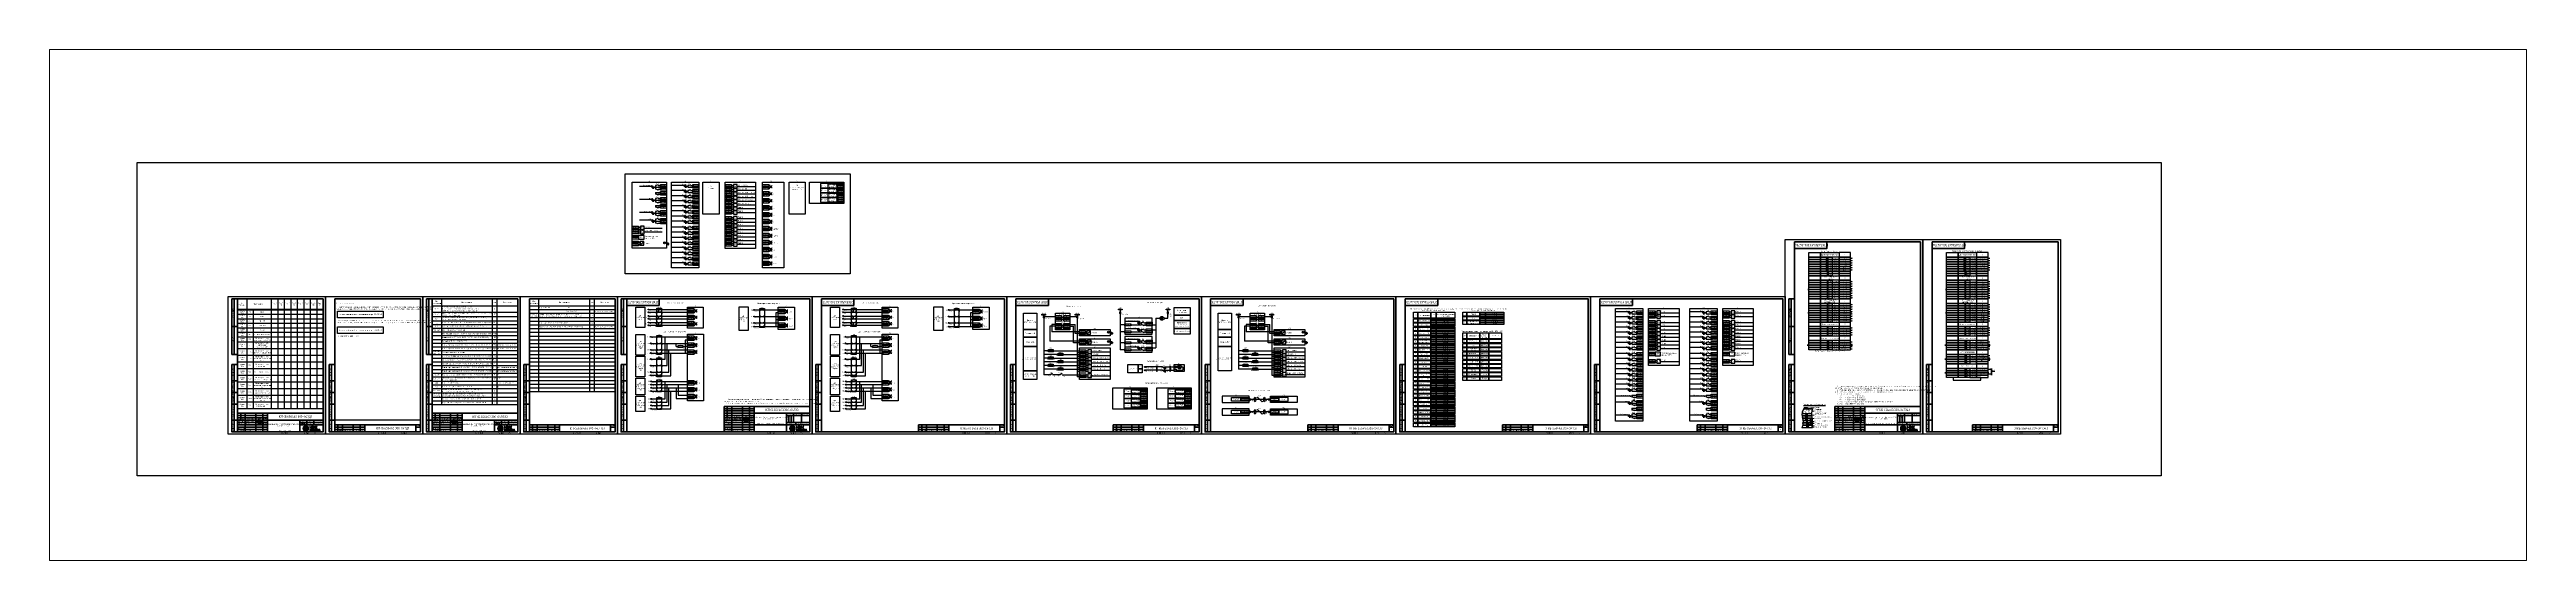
# Paper-space layout 'Э4.1_2' of a CAD drawing. Header units: millimetres. Extents: x -38 to 262, y 81 to 143.
# The model-space entities are those that its viewports show. They can reach past a viewport. Long polylines and large blocks are cut down to what shows.
import ezdxf

# ---------------------------------------------------------------- set-up
doc = ezdxf.new("R2010")
doc.units = ezdxf.units.MM
doc.layers.add('Подписи', color=7, linetype='Continuous')
doc.styles.add('Gost_type_A', font='GOST_A.TTF')

# ---------------------------------------------------------------- blocks, each defined once
blk = doc.blocks.new('Штамп малый нижний')
at = {"lineweight": 50}
for points in [[(-185, 15), (-178, 15), (-178, 5), (-185, 5)], [(-185, 5), (-178, 5), (-178, 0), (-185, 0)], [(-178, 15), (-168, 15), (-168, 5), (-178, 5)], [(-178, 5), (-168, 5), (-168, 0), (-178, 0)], [(-168, 15), (-145, 15), (-145, 5), (-168, 5)], [(-168, 5), (-145, 5), (-145, 0), (-168, 0)], [(-145, 15), (-130, 15), (-130, 5), (-145, 5)], [(-145, 5), (-130, 5), (-130, 0), (-145, 0)], [(-130, 15), (-120, 15), (-120, 5), (-130, 5)], [(-130, 5), (-120, 5), (-120, 0), (-130, 0)], [(-120, 15), (-10, 15), (-10, 0), (-120, 0)], [(-10, 15), (0, 15), (0, 10), (-10, 10)], [(-10, 10), (0, 10), (0, 0), (-10, 0)]]:
    blk.add_lwpolyline(points, close=True, dxfattribs=at)
for points in [[(-185, 15), (-178, 15), (-178, 10), (-185, 10)], [(-185, 10), (-178, 10), (-178, 5), (-185, 5)], [(-178, 15), (-168, 15), (-168, 10), (-178, 10)], [(-178, 10), (-168, 10), (-168, 5), (-178, 5)], [(-168, 15), (-145, 15), (-145, 10), (-168, 10)], [(-168, 10), (-145, 10), (-145, 5), (-168, 5)], [(-145, 15), (-130, 15), (-130, 10), (-145, 10)], [(-145, 10), (-130, 10), (-130, 5), (-145, 5)], [(-130, 15), (-120, 15), (-120, 10), (-130, 10)], [(-130, 10), (-120, 10), (-120, 5), (-130, 5)]]:
    blk.add_lwpolyline(points, close=True)
at = {"char_height": 2.5, "style": 'Gost_type_A'}
for s, insert, width, attachment_point in [('Изм.', (-181.5, 2.5), 7, 5), ('Лист', (-173, 2.5), 10, 5), ('№ докум.', (-156.5, 2.5), 23, 5), ('Подп.', (-137.5, 2.5), 15, 5), ('Дата', (-125, 2.5), 10, 5), ('Лист', (-5, 12.5), 10, 5), ('Копировал', (-75, -2.5), 13.12, 6), ('Формат', (-30, -2.5), 13.12, 6)]:
    blk.add_mtext(s, dxfattribs=dict(at, insert=insert, width=width, attachment_point=attachment_point))
blk = doc.blocks.new('Штамп угловой верхний')
at = {"lineweight": 50}
blk.add_lwpolyline([(0, 0), (70, 0), (70, -14), (0, -14)], close=True, dxfattribs=at)
blk = doc.blocks.new('Формат_А3')
blk.add_lwpolyline([(-420, 297), (0, 297), (0, 0), (-420, 0)], close=True)
at = {"lineweight": 50}
blk.add_lwpolyline([(-400, 292), (-5, 292), (-5, 5), (-400, 5)], close=True, dxfattribs=at)
blk = doc.blocks.new('Штамп левый верхний')
at = {"lineweight": 50}
for points in [[(-12, 0), (-7, 0), (-7, -60), (-12, -60)], [(-7, 0), (0, 0), (0, -60), (-7, -60)], [(-12, -60), (-7, -60), (-7, -120), (-12, -120)], [(-7, -60), (0, -60), (0, -120), (-7, -120)]]:
    blk.add_lwpolyline(points, close=True, dxfattribs=at)
at = {"char_height": 2.5, "width": 60, "attachment_point": 5, "rotation": 90, "style": 'Gost_type_A'}
for s, insert in [('Перв. примен.', (-9.5, -30)), ('Справ. №', (-9.5, -90))]:
    blk.add_mtext(s, dxfattribs=dict(at, insert=insert))
blk = doc.blocks.new('Штамп левый нижний')
at = {"lineweight": 50}
for points in [[(-12, 145), (-7, 145), (-7, 110), (-12, 110)], [(-12, 110), (-7, 110), (-7, 85), (-12, 85)], [(-7, 145), (0, 145), (0, 110), (-7, 110)], [(-7, 110), (0, 110), (0, 85), (-7, 85)], [(-12, 85), (-7, 85), (-7, 60), (-12, 60)], [(-12, 60), (-7, 60), (-7, 25), (-12, 25)], [(-7, 85), (0, 85), (0, 60), (-7, 60)], [(-7, 60), (0, 60), (0, 25), (-7, 25)], [(-12, 25), (-7, 25), (-7, 0), (-12, 0)], [(-7, 25), (0, 25), (0, 0), (-7, 0)]]:
    blk.add_lwpolyline(points, close=True, dxfattribs=at)
at = {"char_height": 2.5, "attachment_point": 5, "rotation": 90, "style": 'Gost_type_A'}
for s, insert, width in [('Подп. и дата', (-9.5, 127.5), 35), ('Инв. № дубл.', (-9.5, 97.5), 25), ('Взам. инв. №', (-9.5, 72.5), 25), ('Подп. и дата', (-9.5, 42.5), 35), ('Инв. N подл.', (-9.5, 12.5), 25)]:
    blk.add_mtext(s, dxfattribs=dict(at, insert=insert, width=width))
blk = doc.blocks.new('*U18')
at = {"lineweight": 0, "true_color": 0x00cb62}
h = blk.add_hatch(color=112, dxfattribs=at)
h.dxf.hatch_style = 1
edge = h.paths.add_edge_path()
edge.add_spline(control_points=[(-12.5, 6.1), (-15.9, 6.1), (-18.6, 3.3), (-18.6, 0)], knot_values=[1, 1, 1, 1, 2, 2, 2, 2], degree=3, periodic=0)
edge.add_spline(control_points=[(-18.6, 0), (-18.6, -3.4), (-15.9, -6.2), (-12.5, -6.2)], knot_values=[0, 0, 0, 0, 1, 1, 1, 1], degree=3, periodic=0)
edge.add_spline(control_points=[(-12.5, -6.2), (-9.1, -6.2), (-6.3, -3.4), (-6.3, 0)], knot_values=[3, 3, 3, 3, 4, 4, 4, 4], degree=3, periodic=0)
edge.add_spline(control_points=[(-6.3, 0), (-6.3, 3.3), (-9.1, 6.1), (-12.5, 6.1)], knot_values=[2, 2, 2, 2, 3, 3, 3, 3], degree=3, periodic=0)
edge = h.paths.add_edge_path(flags=16)
edge.add_spline(control_points=[(-18.2, 0), (-18.2, 3.2), (-15.7, 6), (-12.5, 6)], knot_values=[0, 0, 0, 0, 1, 1, 1, 1], degree=3, periodic=0)
edge.add_spline(control_points=[(-12.5, 6), (-9.2, 6), (-6.7, 3.2), (-6.7, 0)], knot_values=[3, 3, 3, 3, 4, 4, 4, 4], degree=3, periodic=0)
edge.add_spline(control_points=[(-6.7, 0), (-6.7, -3.3), (-9.2, -5.8), (-12.5, -5.8)], knot_values=[2, 2, 2, 2, 3, 3, 3, 3], degree=3, periodic=0)
edge.add_spline(control_points=[(-12.5, -5.8), (-15.7, -5.8), (-18.2, -3.3), (-18.2, 0)], knot_values=[1, 1, 1, 1, 2, 2, 2, 2], degree=3, periodic=0)
h = blk.add_hatch(color=112, dxfattribs=at)
h.dxf.hatch_style = 1
edge = h.paths.add_edge_path()
edge.add_spline(control_points=[(-12.5, 5.5), (-15.7, 5.5), (-18.2, 3), (-18.2, 0)], knot_values=[1, 1, 1, 1, 2, 2, 2, 2], degree=3, periodic=0)
edge.add_spline(control_points=[(-18.2, 0), (-18.2, -3.1), (-15.7, -5.6), (-12.5, -5.6)], knot_values=[0, 0, 0, 0, 1, 1, 1, 1], degree=3, periodic=0)
edge.add_spline(control_points=[(-12.5, -5.6), (-9.3, -5.6), (-6.7, -3.1), (-6.7, 0)], knot_values=[3, 3, 3, 3, 4, 4, 4, 4], degree=3, periodic=0)
edge.add_spline(control_points=[(-6.7, 0), (-6.7, 3), (-9.3, 5.5), (-12.5, 5.5)], knot_values=[2, 2, 2, 2, 3, 3, 3, 3], degree=3, periodic=0)
edge = h.paths.add_edge_path(flags=16)
edge.add_spline(control_points=[(-17.9, 0), (-17.9, 2.9), (-15.5, 5.4), (-12.5, 5.4)], knot_values=[0, 0, 0, 0, 1, 1, 1, 1], degree=3, periodic=0)
edge.add_spline(control_points=[(-12.5, 5.4), (-9.4, 5.4), (-7.1, 2.9), (-7.1, 0)], knot_values=[3, 3, 3, 3, 4, 4, 4, 4], degree=3, periodic=0)
edge.add_spline(control_points=[(-7.1, 0), (-7.1, -3), (-9.4, -5.3), (-12.5, -5.3)], knot_values=[2, 2, 2, 2, 3, 3, 3, 3], degree=3, periodic=0)
edge.add_spline(control_points=[(-12.5, -5.3), (-15.5, -5.3), (-17.9, -3), (-17.9, 0)], knot_values=[1, 1, 1, 1, 2, 2, 2, 2], degree=3, periodic=0)
h = blk.add_hatch(color=112, dxfattribs=at)
h.dxf.hatch_style = 1
edge = h.paths.add_edge_path()
edge.add_spline(control_points=[(-17.9, 0), (-17.9, -2.8), (-15.5, -5), (-12.5, -5)], knot_values=[0, 0, 0, 0, 1, 1, 1, 1], degree=3, periodic=0)
edge.add_spline(control_points=[(-12.5, -5), (-9.5, -5), (-7.1, -2.8), (-7.1, 0)], knot_values=[3, 3, 3, 3, 4, 4, 4, 4], degree=3, periodic=0)
edge.add_spline(control_points=[(-7.1, 0), (-7.1, 2.7), (-9.5, 4.9), (-12.5, 4.9)], knot_values=[2, 2, 2, 2, 3, 3, 3, 3], degree=3, periodic=0)
edge.add_spline(control_points=[(-12.5, 4.9), (-15.5, 4.9), (-17.9, 2.7), (-17.9, 0)], knot_values=[1, 1, 1, 1, 2, 2, 2, 2], degree=3, periodic=0)
edge = h.paths.add_edge_path(flags=16)
edge.add_spline(control_points=[(-17.5, 0), (-17.5, 2.6), (-15.3, 4.8), (-12.5, 4.8)], knot_values=[0, 0, 0, 0, 1, 1, 1, 1], degree=3, periodic=0)
edge.add_spline(control_points=[(-12.5, 4.8), (-9.6, 4.8), (-7.4, 2.6), (-7.4, 0)], knot_values=[3, 3, 3, 3, 4, 4, 4, 4], degree=3, periodic=0)
edge.add_spline(control_points=[(-7.4, 0), (-7.4, -2.7), (-9.6, -4.7), (-12.5, -4.7)], knot_values=[2, 2, 2, 2, 3, 3, 3, 3], degree=3, periodic=0)
edge.add_spline(control_points=[(-12.5, -4.7), (-15.3, -4.7), (-17.5, -2.7), (-17.5, 0)], knot_values=[1, 1, 1, 1, 2, 2, 2, 2], degree=3, periodic=0)
h = blk.add_hatch(color=112, dxfattribs=at)
h.dxf.hatch_style = 1
edge = h.paths.add_edge_path()
edge.add_spline(control_points=[(-7.4, 0), (-7.4, 0.3), (-7.5, 0.6), (-7.5, 0.9)], knot_values=[3, 3, 3, 3, 3.12466, 3.12466, 3.12466, 3.12466], degree=3, periodic=0)
edge.add_spline(control_points=[(-7.5, 0.9), (-8, 2.9), (-10.1, 4.4), (-12.5, 4.4)], knot_values=[2, 2, 2, 2, 2.864772, 2.864772, 2.864772, 2.864772], degree=3, periodic=0)
edge.add_spline(control_points=[(-12.5, 4.4), (-14.9, 4.4), (-16.9, 2.9), (-17.4, 0.9)], knot_values=[1.135231, 1.135231, 1.135231, 1.135231, 2, 2, 2, 2], degree=3, periodic=0)
edge.add_spline(control_points=[(-17.4, 0.9), (-17.5, 0.6), (-17.5, 0.3), (-17.5, 0)], knot_values=[0.875337, 0.875337, 0.875337, 0.875337, 1, 1, 1, 1], degree=3, periodic=0)
edge.add_spline(control_points=[(-17.5, 0), (-17.5, -0.4), (-17.5, -0.7), (-17.4, -1.1)], knot_values=[1, 1, 1, 1, 1.132178, 1.132178, 1.132178, 1.132178], degree=3, periodic=0)
edge.add_spline(control_points=[(-17.4, -1.1), (-16.9, -3), (-14.9, -4.5), (-12.5, -4.5)], knot_values=[0, 0, 0, 0, 0.858028, 0.858028, 0.858028, 0.858028], degree=3, periodic=0)
edge.add_spline(control_points=[(-12.5, -4.5), (-10.1, -4.5), (-8.1, -3), (-7.6, -1.1)], knot_values=[3.141968, 3.141968, 3.141968, 3.141968, 4, 4, 4, 4], degree=3, periodic=0)
edge.add_spline(control_points=[(-7.6, -1.1), (-7.5, -0.7), (-7.4, -0.4), (-7.4, 0)], knot_values=[2.867825, 2.867825, 2.867825, 2.867825, 3, 3, 3, 3], degree=3, periodic=0)
edge = h.paths.add_edge_path(flags=16)
edge.add_spline(control_points=[(-17.2, 0), (-17.2, 0.2), (-17.1, 0.5), (-17.1, 0.8)], knot_values=[1, 1, 1, 1, 1.132889, 1.132889, 1.132889, 1.132889], degree=3, periodic=0)
edge.add_spline(control_points=[(-17.1, 0.8), (-16.6, 2.7), (-14.8, 4.2), (-12.5, 4.2)], knot_values=[0, 0, 0, 0, 0.878882, 0.878882, 0.878882, 0.878882], degree=3, periodic=0)
edge.add_spline(control_points=[(-12.5, 4.2), (-10.1, 4.2), (-8.3, 2.7), (-7.9, 0.8)], knot_values=[3.121118, 3.121118, 3.121118, 3.121118, 4, 4, 4, 4], degree=3, periodic=0)
edge.add_spline(control_points=[(-7.9, 0.8), (-7.8, 0.5), (-7.8, 0.2), (-7.8, 0)], knot_values=[2.867111, 2.867111, 2.867111, 2.867111, 3, 3, 3, 3], degree=3, periodic=0)
edge.add_spline(control_points=[(-7.8, 0), (-7.8, -0.3), (-7.8, -0.6), (-7.9, -0.9)], knot_values=[3, 3, 3, 3, 3.139265, 3.139265, 3.139265, 3.139265], degree=3, periodic=0)
edge.add_spline(control_points=[(-7.9, -0.9), (-8.3, -2.8), (-10.2, -4.1), (-12.5, -4.1), (-14.8, -4.1), (-16.6, -2.8), (-17, -0.9)], knot_values=[1.128324, 1.128324, 1.128324, 1.128324, 2, 2, 2, 2.871676, 2.871676, 2.871676, 2.871676], degree=3, periodic=0)
edge.add_spline(control_points=[(-17, -0.9), (-17.1, -0.6), (-17.2, -0.3), (-17.2, 0)], knot_values=[0.860735, 0.860735, 0.860735, 0.860735, 1, 1, 1, 1], degree=3, periodic=0)
edge = h.paths.add_edge_path(flags=0)
edge.add_spline(control_points=[(-16.8, 0), (-16.8, 0.2), (-16.8, 0.4), (-16.7, 0.6)], knot_values=[1, 1, 1, 1, 1.129952, 1.129952, 1.129952, 1.129952], degree=3, periodic=0)
edge.add_spline(control_points=[(-16.7, 0.6), (-16.3, 2.3), (-14.6, 3.7), (-12.5, 3.7)], knot_values=[0, 0, 0, 0, 0.883348, 0.883348, 0.883348, 0.883348], degree=3, periodic=0)
edge.add_spline(control_points=[(-12.5, 3.7), (-10.3, 3.7), (-8.6, 2.3), (-8.2, 0.6)], knot_values=[3.11667, 3.11667, 3.11667, 3.11667, 4, 4, 4, 4], degree=3, periodic=0)
edge.add_spline(control_points=[(-8.2, 0.6), (-8.2, 0.4), (-8.1, 0.2), (-8.1, 0)], knot_values=[2.870028, 2.870028, 2.870028, 2.870028, 3, 3, 3, 3], degree=3, periodic=0)
edge.add_spline(control_points=[(-8.1, 0), (-8.1, -0.3), (-8.2, -0.5), (-8.2, -0.8)], knot_values=[3, 3, 3, 3, 3.135947, 3.135947, 3.135947, 3.135947], degree=3, periodic=0)
edge.add_spline(control_points=[(-8.2, -0.8), (-8.6, -2.4), (-10.3, -3.5), (-12.5, -3.5)], knot_values=[2, 2, 2, 2, 2.876458, 2.876458, 2.876458, 2.876458], degree=3, periodic=0)
edge.add_spline(control_points=[(-12.5, -3.5), (-14.6, -3.5), (-16.3, -2.4), (-16.7, -0.8)], knot_values=[1.12352, 1.12352, 1.12352, 1.12352, 2, 2, 2, 2], degree=3, periodic=0)
edge.add_spline(control_points=[(-16.7, -0.8), (-16.8, -0.5), (-16.8, -0.3), (-16.8, 0)], knot_values=[0.864077, 0.864077, 0.864077, 0.864077, 1, 1, 1, 1], degree=3, periodic=0)
edge = h.paths.add_edge_path(flags=0)
edge.add_spline(control_points=[(-16.4, 0), (-16.4, 0.1), (-16.4, 0.3), (-16.4, 0.5)], knot_values=[1, 1, 1, 1, 1.126377, 1.126377, 1.126377, 1.126377], degree=3, periodic=0)
edge.add_spline(control_points=[(-16.4, 0.5), (-16, 1.9), (-14.5, 3.1), (-12.5, 3.1)], knot_values=[0, 0, 0, 0, 0.888928, 0.888928, 0.888928, 0.888928], degree=3, periodic=0)
edge.add_spline(control_points=[(-12.5, 3.1), (-10.5, 3.1), (-8.9, 1.9), (-8.6, 0.5)], knot_values=[3.111075, 3.111075, 3.111075, 3.111075, 4, 4, 4, 4], degree=3, periodic=0)
edge.add_spline(control_points=[(-8.6, 0.5), (-8.5, 0.3), (-8.5, 0.1), (-8.5, 0)], knot_values=[2.87362, 2.87362, 2.87362, 2.87362, 3, 3, 3, 3], degree=3, periodic=0)
edge.add_spline(control_points=[(-8.5, 0), (-8.5, -0.2), (-8.5, -0.4), (-8.6, -0.6)], knot_values=[3, 3, 3, 3, 3.131788, 3.131788, 3.131788, 3.131788], degree=3, periodic=0)
edge.add_spline(control_points=[(-8.6, -0.6), (-8.9, -2), (-10.5, -3), (-12.5, -3)], knot_values=[2, 2, 2, 2, 2.882553, 2.882553, 2.882553, 2.882553], degree=3, periodic=0)
edge.add_spline(control_points=[(-12.5, -3), (-14.5, -3), (-16, -2), (-16.3, -0.6)], knot_values=[1.117444, 1.117444, 1.117444, 1.117444, 2, 2, 2, 2], degree=3, periodic=0)
edge.add_spline(control_points=[(-16.3, -0.6), (-16.4, -0.4), (-16.4, -0.2), (-16.4, 0)], knot_values=[0.868215, 0.868215, 0.868215, 0.868215, 1, 1, 1, 1], degree=3, periodic=0)
edge = h.paths.add_edge_path(flags=0)
edge.add_spline(control_points=[(-16, -0.5), (-16, -0.3), (-16.1, -0.2), (-16.1, 0), (-16.1, 0.1), (-16, 0.2), (-16, 0.4)], knot_values=[0.873534, 0.873534, 0.873534, 0.873534, 1, 1, 1, 1.12176, 1.12176, 1.12176, 1.12176], degree=3, periodic=0)
edge.add_spline(control_points=[(-16, 0.4), (-15.7, 1.5), (-14.3, 2.5), (-12.5, 2.5), (-10.6, 2.5), (-9.2, 1.5), (-8.9, 0.4)], knot_values=[3.103684, 3.103684, 3.103684, 3.103684, 3.999991, 3.999991, 3.999991, 4.896306, 4.896306, 4.896306, 4.896306], degree=3, periodic=0)
edge.add_spline(control_points=[(-8.9, 0.4), (-8.9, 0.2), (-8.9, 0.1), (-8.9, 0), (-8.9, -0.2), (-8.9, -0.3), (-8.9, -0.5)], knot_values=[2.878251, 2.878251, 2.878251, 2.878251, 3, 3, 3, 3.126453, 3.126453, 3.126453, 3.126453], degree=3, periodic=0)
edge.add_spline(control_points=[(-8.9, -0.5), (-9.2, -1.6), (-10.6, -2.4), (-12.5, -2.4), (-14.3, -2.4), (-15.7, -1.6), (-16, -0.5)], knot_values=[1.109435, 1.109435, 1.109435, 1.109435, 2.000012, 2.000012, 2.000012, 2.890577, 2.890577, 2.890577, 2.890577], degree=3, periodic=0)
edge = h.paths.add_edge_path(flags=0)
edge.add_spline(control_points=[(-15.7, 0), (-15.7, 0.1), (-15.7, 0.2), (-15.6, 0.3)], knot_values=[1, 1, 1, 1, 1.121318, 1.121318, 1.121318, 1.121318], degree=3, periodic=0)
edge.add_spline(control_points=[(-15.6, 0.3), (-15.4, 1.2), (-14.1, 1.9), (-12.5, 1.9)], knot_values=[0, 0, 0, 0, 0.9007, 0.9007, 0.9007, 0.9007], degree=3, periodic=0)
edge.add_spline(control_points=[(-12.5, 1.9), (-10.8, 1.9), (-9.5, 1.2), (-9.3, 0.3)], knot_values=[3.099305, 3.099305, 3.099305, 3.099305, 4, 4, 4, 4], degree=3, periodic=0)
edge.add_spline(control_points=[(-9.3, 0.3), (-9.3, 0.2), (-9.2, 0.1), (-9.2, 0)], knot_values=[2.878676, 2.878676, 2.878676, 2.878676, 3, 3, 3, 3], degree=3, periodic=0)
edge.add_spline(control_points=[(-9.2, 0), (-9.2, -0.2), (-9.3, -0.3), (-9.3, -0.4)], knot_values=[3, 3, 3, 3, 3.126159, 3.126159, 3.126159, 3.126159], degree=3, periodic=0)
edge.add_spline(control_points=[(-9.3, -0.4), (-9.5, -1.2), (-10.8, -1.8), (-12.5, -1.8), (-14.1, -1.8), (-15.4, -1.2), (-15.6, -0.4)], knot_values=[1.105344, 1.105344, 1.105344, 1.105344, 1.999995, 1.999995, 1.999995, 2.89465, 2.89465, 2.89465, 2.89465], degree=3, periodic=0)
edge.add_spline(control_points=[(-15.6, -0.4), (-15.7, -0.3), (-15.7, -0.2), (-15.7, 0)], knot_values=[0.873848, 0.873848, 0.873848, 0.873848, 1, 1, 1, 1], degree=3, periodic=0)
edge = h.paths.add_edge_path(flags=0)
edge.add_spline(control_points=[(-15.3, 0), (-15.3, 0), (-15.3, 0.1), (-15.3, 0.2)], knot_values=[1, 1, 1, 1, 1.112633, 1.112633, 1.112633, 1.112633], degree=3, periodic=0)
edge.add_spline(control_points=[(-15.3, 0.2), (-15.1, 0.8), (-13.9, 1.4), (-12.5, 1.4)], knot_values=[0, 0, 0, 0, 0.904875, 0.904875, 0.904875, 0.904875], degree=3, periodic=0)
edge.add_spline(control_points=[(-12.5, 1.4), (-11, 1.4), (-9.9, 0.8), (-9.6, 0.2)], knot_values=[3.095133, 3.095133, 3.095133, 3.095133, 4, 4, 4, 4], degree=3, periodic=0)
edge.add_spline(control_points=[(-9.6, 0.2), (-9.6, 0.1), (-9.6, 0), (-9.6, 0)], knot_values=[2.887357, 2.887357, 2.887357, 2.887357, 3, 3, 3, 3], degree=3, periodic=0)
edge.add_spline(control_points=[(-9.6, 0), (-9.6, -0.1), (-9.6, -0.2), (-9.7, -0.3)], knot_values=[3, 3, 3, 3, 3.117814, 3.117814, 3.117814, 3.117814], degree=3, periodic=0)
edge.add_spline(control_points=[(-9.7, -0.3), (-9.9, -0.9), (-11, -1.2), (-12.5, -1.2)], knot_values=[2, 2, 2, 2, 2.897768, 2.897768, 2.897768, 2.897768], degree=3, periodic=0)
edge.add_spline(control_points=[(-12.5, -1.2), (-13.9, -1.2), (-15.1, -0.9), (-15.3, -0.3)], knot_values=[1.102221, 1.102221, 1.102221, 1.102221, 2, 2, 2, 2], degree=3, periodic=0)
edge.add_spline(control_points=[(-15.3, -0.3), (-15.3, -0.2), (-15.3, -0.1), (-15.3, 0)], knot_values=[0.882198, 0.882198, 0.882198, 0.882198, 1, 1, 1, 1], degree=3, periodic=0)
edge = h.paths.add_edge_path(flags=0)
edge.add_spline(control_points=[(-15, 0), (-15, 0), (-15, 0), (-14.9, 0)], knot_values=[0.901648, 0.901648, 0.901648, 0.901648, 1, 1, 1, 1], degree=3, periodic=0)
edge.add_spline(control_points=[(-14.9, 0), (-14.8, 0.4), (-13.9, 0.8), (-12.5, 0.8)], knot_values=[0, 0, 0, 0, 0.912829, 0.912829, 0.912829, 0.912829], degree=3, periodic=0)
edge.add_spline(control_points=[(-12.5, 0.8), (-11.1, 0.8), (-10.2, 0.4), (-10, 0)], knot_values=[3.087219, 3.087219, 3.087219, 3.087219, 4, 4, 4, 4], degree=3, periodic=0)
edge.add_spline(control_points=[(-10, 0), (-10, 0), (-10, 0), (-10, 0)], knot_values=[3, 3, 3, 3, 3.098413, 3.098413, 3.098413, 3.098413], degree=3, periodic=0)
edge.add_spline(control_points=[(-10, 0), (-10, -0.1), (-10, -0.1), (-10, -0.1)], knot_values=[2.896056, 2.896056, 2.896056, 2.896056, 3, 3, 3, 3], degree=3, periodic=0)
edge.add_spline(control_points=[(-10, -0.1), (-10.2, -0.4), (-11.1, -0.7), (-12.5, -0.7)], knot_values=[2, 2, 2, 2, 2.903474, 2.903474, 2.903474, 2.903474], degree=3, periodic=0)
edge.add_spline(control_points=[(-12.5, -0.7), (-13.8, -0.7), (-14.8, -0.4), (-14.9, -0.1)], knot_values=[1.096469, 1.096469, 1.096469, 1.096469, 2, 2, 2, 2], degree=3, periodic=0)
edge.add_spline(control_points=[(-14.9, -0.1), (-15, -0.1), (-15, -0.1), (-15, 0)], knot_values=[1, 1, 1, 1, 1.103878, 1.103878, 1.103878, 1.103878], degree=3, periodic=0)
edge = h.paths.add_edge_path(flags=0)
edge.add_spline(control_points=[(-14.6, 0), (-14.6, 0), (-13.3, 0.1), (-12.5, 0.1)], knot_values=[1, 1, 1, 1, 2, 2, 2, 2], degree=3, periodic=0)
edge.add_spline(control_points=[(-12.5, 0.1), (-11.7, 0.1), (-10.4, 0), (-10.4, 0)], knot_values=[2, 2, 2, 2, 3, 3, 3, 3], degree=3, periodic=0)
edge.add_spline(control_points=[(-10.4, 0), (-10.4, -0.1), (-11.7, -0.2), (-12.5, -0.2)], knot_values=[3, 3, 3, 3, 4, 4, 4, 4], degree=3, periodic=0)
edge.add_spline(control_points=[(-12.5, -0.2), (-13.3, -0.2), (-14.6, -0.1), (-14.6, 0)], knot_values=[0, 0, 0, 0, 1, 1, 1, 1], degree=3, periodic=0)
h = blk.add_hatch(color=112, dxfattribs=at)
h.dxf.hatch_style = 1
edge = h.paths.add_edge_path()
edge.add_spline(control_points=[(-16.7, 0.6), (-16.3, 2.3), (-14.6, 3.7), (-12.5, 3.7)], knot_values=[0, 0, 0, 0, 0.883348, 0.883348, 0.883348, 0.883348], degree=3, periodic=0)
edge.add_spline(control_points=[(-12.5, 3.7), (-10.3, 3.7), (-8.6, 2.3), (-8.2, 0.6)], knot_values=[3.11667, 3.11667, 3.11667, 3.11667, 4, 4, 4, 4], degree=3, periodic=0)
edge.add_spline(control_points=[(-8.2, 0.6), (-8.2, 0.4), (-8.1, 0.2), (-8.1, 0)], knot_values=[2.870028, 2.870028, 2.870028, 2.870028, 3, 3, 3, 3], degree=3, periodic=0)
edge.add_spline(control_points=[(-8.1, 0), (-8.1, -0.3), (-8.2, -0.5), (-8.2, -0.8)], knot_values=[3, 3, 3, 3, 3.135947, 3.135947, 3.135947, 3.135947], degree=3, periodic=0)
edge.add_spline(control_points=[(-8.2, -0.8), (-8.6, -2.4), (-10.3, -3.5), (-12.5, -3.5)], knot_values=[2, 2, 2, 2, 2.876458, 2.876458, 2.876458, 2.876458], degree=3, periodic=0)
edge.add_spline(control_points=[(-12.5, -3.5), (-13.9, -3.5), (-15.1, -3.1), (-15.8, -2.3)], knot_values=[1.431996, 1.431996, 1.431996, 1.431996, 2, 2, 2, 2], degree=3, periodic=0)
edge.add_line((-15.8, -2.3), (-16.1, -2.5))
edge.add_spline(control_points=[(-16.1, -2.5), (-15.3, -3.3), (-13.9, -3.9), (-12.5, -3.9)], knot_values=[0, 0, 0, 0, 0.570003, 0.570003, 0.570003, 0.570003], degree=3, periodic=0)
edge.add_spline(control_points=[(-12.5, -3.9), (-10.2, -3.9), (-8.4, -2.6), (-7.9, -0.9)], knot_values=[3.139265, 3.139265, 3.139265, 3.139265, 4, 4, 4, 4], degree=3, periodic=0)
edge.add_spline(control_points=[(-7.9, -0.9), (-7.8, -0.6), (-7.8, -0.3), (-7.8, 0), (-7.8, 0.2), (-7.8, 0.5), (-7.9, 0.8)], knot_values=[2.871676, 2.871676, 2.871676, 2.871676, 3, 3, 3, 3.121118, 3.121118, 3.121118, 3.121118], degree=3, periodic=0)
edge.add_spline(control_points=[(-7.9, 0.8), (-8.3, 2.5), (-10.2, 3.8), (-12.5, 3.8)], knot_values=[2, 2, 2, 2, 2.867111, 2.867111, 2.867111, 2.867111], degree=3, periodic=0)
edge.add_spline(control_points=[(-12.5, 3.8), (-14.7, 3.8), (-16.6, 2.5), (-17.1, 0.8)], knot_values=[1.132889, 1.132889, 1.132889, 1.132889, 2, 2, 2, 2], degree=3, periodic=0)
edge.add_spline(control_points=[(-17.1, 0.8), (-17.1, 0.5), (-17.1, 0.2), (-17.1, 0), (-17.1, -0.3), (-17.1, -0.6), (-17, -0.9)], knot_values=[0.878882, 0.878882, 0.878882, 0.878882, 1, 1, 1, 1.128324, 1.128324, 1.128324, 1.128324], degree=3, periodic=0)
edge.add_spline(control_points=[(-17, -0.9), (-16.9, -1.5), (-16.6, -2), (-16.1, -2.5)], knot_values=[0.570003, 0.570003, 0.570003, 0.570003, 0.860735, 0.860735, 0.860735, 0.860735], degree=3, periodic=0)
edge.add_line((-16.1, -2.5), (-15.8, -2.3))
edge.add_spline(control_points=[(-15.8, -2.3), (-16.3, -1.8), (-16.6, -1.3), (-16.7, -0.8)], knot_values=[1.12352, 1.12352, 1.12352, 1.12352, 1.431996, 1.431996, 1.431996, 1.431996], degree=3, periodic=0)
edge.add_spline(control_points=[(-16.7, -0.8), (-16.8, -0.5), (-16.8, -0.3), (-16.8, 0)], knot_values=[0.864077, 0.864077, 0.864077, 0.864077, 1, 1, 1, 1], degree=3, periodic=0)
edge.add_spline(control_points=[(-16.8, 0), (-16.8, 0.2), (-16.8, 0.4), (-16.7, 0.6)], knot_values=[1, 1, 1, 1, 1.129952, 1.129952, 1.129952, 1.129952], degree=3, periodic=0)
h = blk.add_hatch(color=112, dxfattribs=at)
h.dxf.hatch_style = 1
edge = h.paths.add_edge_path()
edge.add_spline(control_points=[(-16.8, 0), (-16.8, -0.3), (-16.7, -0.5), (-16.7, -0.8)], knot_values=[1, 1, 1, 1, 1.12352, 1.12352, 1.12352, 1.12352], degree=3, periodic=0)
edge.add_spline(control_points=[(-16.7, -0.8), (-16.3, -2.2), (-14.5, -3.3), (-12.5, -3.3)], knot_values=[0, 0, 0, 0, 0.864077, 0.864077, 0.864077, 0.864077], degree=3, periodic=0)
edge.add_spline(control_points=[(-12.5, -3.3), (-10.4, -3.3), (-8.7, -2.2), (-8.2, -0.8)], knot_values=[3.135947, 3.135947, 3.135947, 3.135947, 4, 4, 4, 4], degree=3, periodic=0)
edge.add_spline(control_points=[(-8.2, -0.8), (-8.2, -0.5), (-8.2, -0.3), (-8.2, 0)], knot_values=[2.876458, 2.876458, 2.876458, 2.876458, 3, 3, 3, 3], degree=3, periodic=0)
edge.add_spline(control_points=[(-8.2, 0), (-8.2, 0.2), (-8.2, 0.4), (-8.2, 0.6)], knot_values=[3, 3, 3, 3, 3.11667, 3.11667, 3.11667, 3.11667], degree=3, periodic=0)
edge.add_spline(control_points=[(-8.2, 0.6), (-8.7, 2.1), (-10.4, 3.2), (-12.5, 3.2)], knot_values=[2, 2, 2, 2, 2.870028, 2.870028, 2.870028, 2.870028], degree=3, periodic=0)
edge.add_spline(control_points=[(-12.5, 3.2), (-14.5, 3.2), (-16.3, 2.1), (-16.7, 0.6)], knot_values=[1.129952, 1.129952, 1.129952, 1.129952, 2, 2, 2, 2], degree=3, periodic=0)
edge.add_spline(control_points=[(-16.7, 0.6), (-16.8, 0.4), (-16.8, 0.2), (-16.8, 0)], knot_values=[0.883348, 0.883348, 0.883348, 0.883348, 1, 1, 1, 1], degree=3, periodic=0)
edge = h.paths.add_edge_path(flags=16)
edge.add_spline(control_points=[(-16.4, 0), (-16.4, 0.1), (-16.4, 0.3), (-16.4, 0.5)], knot_values=[1, 1, 1, 1, 1.126377, 1.126377, 1.126377, 1.126377], degree=3, periodic=0)
edge.add_spline(control_points=[(-16.4, 0.5), (-16, 1.9), (-14.5, 3.1), (-12.5, 3.1)], knot_values=[0, 0, 0, 0, 0.888928, 0.888928, 0.888928, 0.888928], degree=3, periodic=0)
edge.add_spline(control_points=[(-12.5, 3.1), (-10.5, 3.1), (-8.9, 1.9), (-8.6, 0.5)], knot_values=[3.111075, 3.111075, 3.111075, 3.111075, 4, 4, 4, 4], degree=3, periodic=0)
edge.add_spline(control_points=[(-8.6, 0.5), (-8.5, 0.3), (-8.5, 0.1), (-8.5, 0)], knot_values=[2.87362, 2.87362, 2.87362, 2.87362, 3, 3, 3, 3], degree=3, periodic=0)
edge.add_spline(control_points=[(-8.5, 0), (-8.5, -0.2), (-8.5, -0.4), (-8.6, -0.6)], knot_values=[3, 3, 3, 3, 3.131788, 3.131788, 3.131788, 3.131788], degree=3, periodic=0)
edge.add_spline(control_points=[(-8.6, -0.6), (-8.9, -2), (-10.5, -3), (-12.5, -3)], knot_values=[2, 2, 2, 2, 2.882553, 2.882553, 2.882553, 2.882553], degree=3, periodic=0)
edge.add_spline(control_points=[(-12.5, -3), (-14.5, -3), (-16, -2), (-16.3, -0.6)], knot_values=[1.117444, 1.117444, 1.117444, 1.117444, 2, 2, 2, 2], degree=3, periodic=0)
edge.add_spline(control_points=[(-16.3, -0.6), (-16.4, -0.4), (-16.4, -0.2), (-16.4, 0)], knot_values=[0.868215, 0.868215, 0.868215, 0.868215, 1, 1, 1, 1], degree=3, periodic=0)
edge = h.paths.add_edge_path(flags=0)
edge.add_spline(control_points=[(-16, -0.5), (-16, -0.3), (-16.1, -0.2), (-16.1, 0), (-16.1, 0.1), (-16, 0.2), (-16, 0.4)], knot_values=[0.873534, 0.873534, 0.873534, 0.873534, 1, 1, 1, 1.12176, 1.12176, 1.12176, 1.12176], degree=3, periodic=0)
edge.add_spline(control_points=[(-16, 0.4), (-15.7, 1.5), (-14.3, 2.5), (-12.5, 2.5), (-10.6, 2.5), (-9.2, 1.5), (-8.9, 0.4)], knot_values=[3.103684, 3.103684, 3.103684, 3.103684, 3.999991, 3.999991, 3.999991, 4.896306, 4.896306, 4.896306, 4.896306], degree=3, periodic=0)
edge.add_spline(control_points=[(-8.9, 0.4), (-8.9, 0.2), (-8.9, 0.1), (-8.9, 0), (-8.9, -0.2), (-8.9, -0.3), (-8.9, -0.5)], knot_values=[2.878251, 2.878251, 2.878251, 2.878251, 3, 3, 3, 3.126453, 3.126453, 3.126453, 3.126453], degree=3, periodic=0)
edge.add_spline(control_points=[(-8.9, -0.5), (-9.2, -1.6), (-10.6, -2.4), (-12.5, -2.4), (-14.3, -2.4), (-15.7, -1.6), (-16, -0.5)], knot_values=[1.109435, 1.109435, 1.109435, 1.109435, 2.000012, 2.000012, 2.000012, 2.890577, 2.890577, 2.890577, 2.890577], degree=3, periodic=0)
edge = h.paths.add_edge_path(flags=0)
edge.add_spline(control_points=[(-15.7, 0), (-15.7, 0.1), (-15.7, 0.2), (-15.6, 0.3)], knot_values=[1, 1, 1, 1, 1.121318, 1.121318, 1.121318, 1.121318], degree=3, periodic=0)
edge.add_spline(control_points=[(-15.6, 0.3), (-15.4, 1.2), (-14.1, 1.9), (-12.5, 1.9)], knot_values=[0, 0, 0, 0, 0.9007, 0.9007, 0.9007, 0.9007], degree=3, periodic=0)
edge.add_spline(control_points=[(-12.5, 1.9), (-10.8, 1.9), (-9.5, 1.2), (-9.3, 0.3)], knot_values=[3.099305, 3.099305, 3.099305, 3.099305, 4, 4, 4, 4], degree=3, periodic=0)
edge.add_spline(control_points=[(-9.3, 0.3), (-9.3, 0.2), (-9.2, 0.1), (-9.2, 0)], knot_values=[2.878676, 2.878676, 2.878676, 2.878676, 3, 3, 3, 3], degree=3, periodic=0)
edge.add_spline(control_points=[(-9.2, 0), (-9.2, -0.2), (-9.3, -0.3), (-9.3, -0.4)], knot_values=[3, 3, 3, 3, 3.126159, 3.126159, 3.126159, 3.126159], degree=3, periodic=0)
edge.add_spline(control_points=[(-9.3, -0.4), (-9.5, -1.2), (-10.8, -1.8), (-12.5, -1.8), (-14.1, -1.8), (-15.4, -1.2), (-15.6, -0.4)], knot_values=[1.105344, 1.105344, 1.105344, 1.105344, 1.999995, 1.999995, 1.999995, 2.89465, 2.89465, 2.89465, 2.89465], degree=3, periodic=0)
edge.add_spline(control_points=[(-15.6, -0.4), (-15.7, -0.3), (-15.7, -0.2), (-15.7, 0)], knot_values=[0.873848, 0.873848, 0.873848, 0.873848, 1, 1, 1, 1], degree=3, periodic=0)
edge = h.paths.add_edge_path(flags=0)
edge.add_spline(control_points=[(-15.3, 0.2), (-15.1, 0.8), (-13.9, 1.4), (-12.5, 1.4)], knot_values=[0, 0, 0, 0, 0.904875, 0.904875, 0.904875, 0.904875], degree=3, periodic=0)
edge.add_spline(control_points=[(-12.5, 1.4), (-11, 1.4), (-9.9, 0.8), (-9.6, 0.2)], knot_values=[3.095133, 3.095133, 3.095133, 3.095133, 4, 4, 4, 4], degree=3, periodic=0)
edge.add_spline(control_points=[(-9.6, 0.2), (-9.6, 0.1), (-9.6, 0), (-9.6, 0)], knot_values=[2.887357, 2.887357, 2.887357, 2.887357, 3, 3, 3, 3], degree=3, periodic=0)
edge.add_spline(control_points=[(-9.7, -0.3), (-9.6, -0.2), (-9.6, -0.1), (-9.6, 0)], knot_values=[3, 3, 3, 3, 3.117814, 3.117814, 3.117814, 3.117814], degree=3, periodic=0)
edge.add_spline(control_points=[(-9.7, -0.3), (-9.9, -0.9), (-11, -1.2), (-12.5, -1.2)], knot_values=[2, 2, 2, 2, 2.897768, 2.897768, 2.897768, 2.897768], degree=3, periodic=0)
edge.add_spline(control_points=[(-12.5, -1.2), (-13.9, -1.2), (-15.1, -0.9), (-15.3, -0.3)], knot_values=[1.102221, 1.102221, 1.102221, 1.102221, 2, 2, 2, 2], degree=3, periodic=0)
edge.add_spline(control_points=[(-15.3, 0), (-15.3, -0.1), (-15.3, -0.2), (-15.3, -0.3)], knot_values=[0.882198, 0.882198, 0.882198, 0.882198, 1, 1, 1, 1], degree=3, periodic=0)
edge.add_spline(control_points=[(-15.3, 0), (-15.3, 0), (-15.3, 0.1), (-15.3, 0.2)], knot_values=[1, 1, 1, 1, 1.112633, 1.112633, 1.112633, 1.112633], degree=3, periodic=0)
edge = h.paths.add_edge_path(flags=0)
edge.add_spline(control_points=[(-12.5, 0.4), (-13.3, 0.4), (-14.7, 0.3), (-14.9, 0)], knot_values=[0, 0, 0, 0, 0.901648, 0.901648, 0.901648, 0.901648], degree=3, periodic=0)
edge.add_spline(control_points=[(-14.9, 0), (-14.8, 0.4), (-13.9, 0.8), (-12.5, 0.8)], knot_values=[0, 0, 0, 0, 0.912829, 0.912829, 0.912829, 0.912829], degree=3, periodic=0)
edge.add_spline(control_points=[(-12.5, 0.8), (-11.1, 0.8), (-10.2, 0.4), (-10, 0)], knot_values=[3.087219, 3.087219, 3.087219, 3.087219, 4, 4, 4, 4], degree=3, periodic=0)
edge.add_spline(control_points=[(-10, 0), (-10, 0), (-10, 0), (-10, 0)], knot_values=[3, 3, 3, 3, 3.098413, 3.098413, 3.098413, 3.098413], degree=3, periodic=0)
edge.add_spline(control_points=[(-10, 0), (-10, -0.1), (-10, -0.1), (-10, -0.1)], knot_values=[2.896056, 2.896056, 2.896056, 2.896056, 3, 3, 3, 3], degree=3, periodic=0)
edge.add_spline(control_points=[(-12.5, -0.4), (-11.6, -0.4), (-10.3, -0.4), (-10, -0.1)], knot_values=[2, 2, 2, 2, 2.896056, 2.896056, 2.896056, 2.896056], degree=3, periodic=0)
edge.add_spline(control_points=[(-10, -0.1), (-10.2, -0.4), (-11.1, -0.7), (-12.5, -0.7)], knot_values=[2, 2, 2, 2, 2.903474, 2.903474, 2.903474, 2.903474], degree=3, periodic=0)
edge.add_spline(control_points=[(-12.5, -0.7), (-13.8, -0.7), (-14.8, -0.4), (-14.9, -0.1)], knot_values=[1.096469, 1.096469, 1.096469, 1.096469, 2, 2, 2, 2], degree=3, periodic=0)
edge.add_spline(control_points=[(-14.9, -0.1), (-15, -0.1), (-15, -0.1), (-15, 0)], knot_values=[1, 1, 1, 1, 1.103878, 1.103878, 1.103878, 1.103878], degree=3, periodic=0)
edge.add_spline(control_points=[(-15, 0), (-15, 0), (-15, 0), (-14.9, 0)], knot_values=[0.901648, 0.901648, 0.901648, 0.901648, 1, 1, 1, 1], degree=3, periodic=0)
edge = h.paths.add_edge_path(flags=0)
edge.add_spline(control_points=[(-14.6, 0), (-14.6, 0), (-13.3, 0.1), (-12.5, 0.1)], knot_values=[1, 1, 1, 1, 2, 2, 2, 2], degree=3, periodic=0)
edge.add_spline(control_points=[(-12.5, 0.1), (-11.7, 0.1), (-10.4, 0), (-10.4, 0)], knot_values=[2, 2, 2, 2, 3, 3, 3, 3], degree=3, periodic=0)
edge.add_spline(control_points=[(-10.4, 0), (-10.4, -0.1), (-11.7, -0.2), (-12.5, -0.2)], knot_values=[3, 3, 3, 3, 4, 4, 4, 4], degree=3, periodic=0)
edge.add_spline(control_points=[(-12.5, -0.2), (-13.3, -0.2), (-14.6, -0.1), (-14.6, 0)], knot_values=[0, 0, 0, 0, 1, 1, 1, 1], degree=3, periodic=0)
h = blk.add_hatch(color=112, dxfattribs=at)
h.dxf.hatch_style = 1
edge = h.paths.add_edge_path()
edge.add_spline(control_points=[(-16.4, 0.5), (-16.4, 0.3), (-16.4, 0.1), (-16.4, 0)], knot_values=[0.888928, 0.888928, 0.888928, 0.888928, 1, 1, 1, 1], degree=3, periodic=0)
edge.add_spline(control_points=[(-16.4, 0), (-16.4, -0.2), (-16.4, -0.4), (-16.3, -0.6)], knot_values=[1, 1, 1, 1, 1.117444, 1.117444, 1.117444, 1.117444], degree=3, periodic=0)
edge.add_spline(control_points=[(-16.3, -0.6), (-16, -1.8), (-14.4, -2.7), (-12.5, -2.7)], knot_values=[0, 0, 0, 0, 0.868215, 0.868215, 0.868215, 0.868215], degree=3, periodic=0)
edge.add_spline(control_points=[(-12.5, -2.7), (-10.6, -2.7), (-9, -1.8), (-8.6, -0.6)], knot_values=[3.131788, 3.131788, 3.131788, 3.131788, 4, 4, 4, 4], degree=3, periodic=0)
edge.add_spline(control_points=[(-8.6, -0.6), (-8.6, -0.4), (-8.5, -0.2), (-8.5, 0)], knot_values=[2.882553, 2.882553, 2.882553, 2.882553, 3, 3, 3, 3], degree=3, periodic=0)
edge.add_spline(control_points=[(-8.5, 0), (-8.5, 0.1), (-8.5, 0.3), (-8.6, 0.5)], knot_values=[3, 3, 3, 3, 3.111075, 3.111075, 3.111075, 3.111075], degree=3, periodic=0)
edge.add_spline(control_points=[(-8.6, 0.5), (-9, 1.7), (-10.6, 2.6), (-12.5, 2.6)], knot_values=[2, 2, 2, 2, 2.87362, 2.87362, 2.87362, 2.87362], degree=3, periodic=0)
edge.add_spline(control_points=[(-12.5, 2.6), (-14.4, 2.6), (-16, 1.7), (-16.4, 0.5)], knot_values=[1.126377, 1.126377, 1.126377, 1.126377, 2, 2, 2, 2], degree=3, periodic=0)
edge = h.paths.add_edge_path(flags=16)
edge.add_spline(control_points=[(-16, 0.4), (-15.7, 1.5), (-14.3, 2.5), (-12.5, 2.5), (-10.6, 2.5), (-9.2, 1.5), (-8.9, 0.4)], knot_values=[3.103684, 3.103684, 3.103684, 3.103684, 3.999991, 3.999991, 3.999991, 4.896306, 4.896306, 4.896306, 4.896306], degree=3, periodic=0)
edge.add_spline(control_points=[(-8.9, 0.4), (-8.9, 0.2), (-8.9, 0.1), (-8.9, 0), (-8.9, -0.2), (-8.9, -0.3), (-8.9, -0.5)], knot_values=[2.878251, 2.878251, 2.878251, 2.878251, 3, 3, 3, 3.126453, 3.126453, 3.126453, 3.126453], degree=3, periodic=0)
edge.add_spline(control_points=[(-8.9, -0.5), (-9.2, -1.6), (-10.6, -2.4), (-12.5, -2.4), (-14.3, -2.4), (-15.7, -1.6), (-16, -0.5)], knot_values=[1.109435, 1.109435, 1.109435, 1.109435, 2.000012, 2.000012, 2.000012, 2.890577, 2.890577, 2.890577, 2.890577], degree=3, periodic=0)
edge.add_spline(control_points=[(-16, -0.5), (-16, -0.3), (-16.1, -0.2), (-16.1, 0), (-16.1, 0.1), (-16, 0.2), (-16, 0.4)], knot_values=[0.873534, 0.873534, 0.873534, 0.873534, 1, 1, 1, 1.12176, 1.12176, 1.12176, 1.12176], degree=3, periodic=0)
edge = h.paths.add_edge_path(flags=0)
edge.add_spline(control_points=[(-15.6, 0.3), (-15.4, 1.2), (-14.1, 1.9), (-12.5, 1.9)], knot_values=[0, 0, 0, 0, 0.9007, 0.9007, 0.9007, 0.9007], degree=3, periodic=0)
edge.add_spline(control_points=[(-12.5, 1.9), (-10.8, 1.9), (-9.5, 1.2), (-9.3, 0.3)], knot_values=[3.099305, 3.099305, 3.099305, 3.099305, 4, 4, 4, 4], degree=3, periodic=0)
edge.add_spline(control_points=[(-9.3, 0.3), (-9.3, 0.2), (-9.2, 0.1), (-9.2, 0)], knot_values=[2.878676, 2.878676, 2.878676, 2.878676, 3, 3, 3, 3], degree=3, periodic=0)
edge.add_spline(control_points=[(-9.2, 0), (-9.2, -0.2), (-9.3, -0.3), (-9.3, -0.4)], knot_values=[3, 3, 3, 3, 3.126159, 3.126159, 3.126159, 3.126159], degree=3, periodic=0)
edge.add_spline(control_points=[(-9.3, -0.4), (-9.5, -1.2), (-10.8, -1.8), (-12.5, -1.8), (-14.1, -1.8), (-15.4, -1.2), (-15.6, -0.4)], knot_values=[1.105344, 1.105344, 1.105344, 1.105344, 1.999995, 1.999995, 1.999995, 2.89465, 2.89465, 2.89465, 2.89465], degree=3, periodic=0)
edge.add_spline(control_points=[(-15.6, -0.4), (-15.7, -0.3), (-15.7, -0.2), (-15.7, 0)], knot_values=[0.873848, 0.873848, 0.873848, 0.873848, 1, 1, 1, 1], degree=3, periodic=0)
edge.add_spline(control_points=[(-15.7, 0), (-15.7, 0.1), (-15.7, 0.2), (-15.6, 0.3)], knot_values=[1, 1, 1, 1, 1.121318, 1.121318, 1.121318, 1.121318], degree=3, periodic=0)
edge = h.paths.add_edge_path(flags=0)
edge.add_spline(control_points=[(-15.3, 0.2), (-15.1, 0.8), (-13.9, 1.4), (-12.5, 1.4)], knot_values=[0, 0, 0, 0, 0.904875, 0.904875, 0.904875, 0.904875], degree=3, periodic=0)
edge.add_spline(control_points=[(-12.5, 1.4), (-11, 1.4), (-9.9, 0.8), (-9.6, 0.2)], knot_values=[3.095133, 3.095133, 3.095133, 3.095133, 4, 4, 4, 4], degree=3, periodic=0)
edge.add_spline(control_points=[(-9.6, 0.2), (-9.6, 0.1), (-9.6, 0), (-9.6, 0)], knot_values=[2.887357, 2.887357, 2.887357, 2.887357, 3, 3, 3, 3], degree=3, periodic=0)
edge.add_spline(control_points=[(-9.7, -0.3), (-9.6, -0.2), (-9.6, -0.1), (-9.6, 0)], knot_values=[3, 3, 3, 3, 3.117814, 3.117814, 3.117814, 3.117814], degree=3, periodic=0)
edge.add_spline(control_points=[(-9.7, -0.3), (-9.9, -0.9), (-11, -1.2), (-12.5, -1.2)], knot_values=[2, 2, 2, 2, 2.897768, 2.897768, 2.897768, 2.897768], degree=3, periodic=0)
edge.add_spline(control_points=[(-12.5, -1.2), (-13.9, -1.2), (-15.1, -0.9), (-15.3, -0.3)], knot_values=[1.102221, 1.102221, 1.102221, 1.102221, 2, 2, 2, 2], degree=3, periodic=0)
edge.add_spline(control_points=[(-15.3, 0), (-15.3, -0.1), (-15.3, -0.2), (-15.3, -0.3)], knot_values=[0.882198, 0.882198, 0.882198, 0.882198, 1, 1, 1, 1], degree=3, periodic=0)
edge.add_spline(control_points=[(-15.3, 0), (-15.3, 0), (-15.3, 0.1), (-15.3, 0.2)], knot_values=[1, 1, 1, 1, 1.112633, 1.112633, 1.112633, 1.112633], degree=3, periodic=0)
edge = h.paths.add_edge_path(flags=0)
edge.add_spline(control_points=[(-14.9, 0), (-14.8, 0.4), (-13.9, 0.8), (-12.5, 0.8)], knot_values=[0, 0, 0, 0, 0.912829, 0.912829, 0.912829, 0.912829], degree=3, periodic=0)
edge.add_spline(control_points=[(-12.5, 0.8), (-11.1, 0.8), (-10.2, 0.4), (-10, 0)], knot_values=[3.087219, 3.087219, 3.087219, 3.087219, 4, 4, 4, 4], degree=3, periodic=0)
edge.add_spline(control_points=[(-10, 0), (-10, 0), (-10, 0), (-10, 0)], knot_values=[3, 3, 3, 3, 3.098413, 3.098413, 3.098413, 3.098413], degree=3, periodic=0)
edge.add_spline(control_points=[(-10, 0), (-10, -0.1), (-10, -0.1), (-10, -0.1)], knot_values=[2.896056, 2.896056, 2.896056, 2.896056, 3, 3, 3, 3], degree=3, periodic=0)
edge.add_spline(control_points=[(-12.5, -0.4), (-11.6, -0.4), (-10.3, -0.4), (-10, -0.1)], knot_values=[2, 2, 2, 2, 2.896056, 2.896056, 2.896056, 2.896056], degree=3, periodic=0)
edge.add_spline(control_points=[(-10, -0.1), (-10.2, -0.4), (-11.1, -0.7), (-12.5, -0.7)], knot_values=[2, 2, 2, 2, 2.903474, 2.903474, 2.903474, 2.903474], degree=3, periodic=0)
edge.add_spline(control_points=[(-12.5, -0.7), (-13.8, -0.7), (-14.8, -0.4), (-14.9, -0.1)], knot_values=[1.096469, 1.096469, 1.096469, 1.096469, 2, 2, 2, 2], degree=3, periodic=0)
edge.add_spline(control_points=[(-14.9, -0.1), (-15, -0.1), (-15, -0.1), (-15, 0)], knot_values=[1, 1, 1, 1, 1.103878, 1.103878, 1.103878, 1.103878], degree=3, periodic=0)
edge.add_spline(control_points=[(-15, 0), (-15, 0), (-15, 0), (-14.9, 0)], knot_values=[0.901648, 0.901648, 0.901648, 0.901648, 1, 1, 1, 1], degree=3, periodic=0)
edge.add_spline(control_points=[(-12.5, 0.4), (-13.3, 0.4), (-14.7, 0.3), (-14.9, 0)], knot_values=[0, 0, 0, 0, 0.901648, 0.901648, 0.901648, 0.901648], degree=3, periodic=0)
edge = h.paths.add_edge_path(flags=0)
edge.add_spline(control_points=[(-14.6, 0), (-14.6, 0), (-13.3, 0.1), (-12.5, 0.1)], knot_values=[1, 1, 1, 1, 2, 2, 2, 2], degree=3, periodic=0)
edge.add_spline(control_points=[(-12.5, 0.1), (-11.7, 0.1), (-10.4, 0), (-10.4, 0)], knot_values=[2, 2, 2, 2, 3, 3, 3, 3], degree=3, periodic=0)
edge.add_spline(control_points=[(-10.4, 0), (-10.4, -0.1), (-11.7, -0.2), (-12.5, -0.2)], knot_values=[3, 3, 3, 3, 4, 4, 4, 4], degree=3, periodic=0)
edge.add_spline(control_points=[(-12.5, -0.2), (-13.3, -0.2), (-14.6, -0.1), (-14.6, 0)], knot_values=[0, 0, 0, 0, 1, 1, 1, 1], degree=3, periodic=0)
h = blk.add_hatch(color=112, dxfattribs=at)
h.dxf.hatch_style = 1
edge = h.paths.add_edge_path()
edge.add_spline(control_points=[(-16, 0.4), (-16, 0.2), (-16, 0.1), (-16, 0), (-16, -0.2), (-16, -0.3), (-16, -0.5)], knot_values=[0.896306, 0.896306, 0.896306, 0.896306, 1, 1, 1, 1.109435, 1.109435, 1.109435, 1.109435], degree=3, periodic=0)
edge.add_spline(control_points=[(-16, -0.5), (-15.7, -1.4), (-14.2, -2.2), (-12.5, -2.2)], knot_values=[0, 0, 0, 0, 0.873534, 0.873534, 0.873534, 0.873534], degree=3, periodic=0)
edge.add_spline(control_points=[(-12.5, -2.2), (-10.7, -2.2), (-9.3, -1.4), (-8.9, -0.5)], knot_values=[3.126453, 3.126453, 3.126453, 3.126453, 4, 4, 4, 4], degree=3, periodic=0)
edge.add_spline(control_points=[(-8.9, -0.5), (-8.9, -0.3), (-8.9, -0.2), (-8.9, 0), (-8.9, 0.1), (-8.9, 0.2), (-8.9, 0.4)], knot_values=[2.890577, 2.890577, 2.890577, 2.890577, 3, 3, 3, 3.103684, 3.103684, 3.103684, 3.103684], degree=3, periodic=0)
edge.add_spline(control_points=[(-8.9, 0.4), (-9.3, 1.3), (-10.7, 2.1), (-12.5, 2.1), (-14.2, 2.1), (-15.7, 1.3), (-16, 0.4)], knot_values=[1.12176, 1.12176, 1.12176, 1.12176, 2.000011, 2.000011, 2.000011, 2.878251, 2.878251, 2.878251, 2.878251], degree=3, periodic=0)
edge = h.paths.add_edge_path(flags=16)
edge.add_spline(control_points=[(-15.7, 0), (-15.7, 0.1), (-15.7, 0.2), (-15.6, 0.3)], knot_values=[1, 1, 1, 1, 1.121318, 1.121318, 1.121318, 1.121318], degree=3, periodic=0)
edge.add_spline(control_points=[(-15.6, 0.3), (-15.4, 1.2), (-14.1, 1.9), (-12.5, 1.9)], knot_values=[0, 0, 0, 0, 0.9007, 0.9007, 0.9007, 0.9007], degree=3, periodic=0)
edge.add_spline(control_points=[(-12.5, 1.9), (-10.8, 1.9), (-9.5, 1.2), (-9.3, 0.3)], knot_values=[3.099305, 3.099305, 3.099305, 3.099305, 4, 4, 4, 4], degree=3, periodic=0)
edge.add_spline(control_points=[(-9.3, 0.3), (-9.3, 0.2), (-9.2, 0.1), (-9.2, 0)], knot_values=[2.878676, 2.878676, 2.878676, 2.878676, 3, 3, 3, 3], degree=3, periodic=0)
edge.add_spline(control_points=[(-9.2, 0), (-9.2, -0.2), (-9.3, -0.3), (-9.3, -0.4)], knot_values=[3, 3, 3, 3, 3.126159, 3.126159, 3.126159, 3.126159], degree=3, periodic=0)
edge.add_spline(control_points=[(-9.3, -0.4), (-9.5, -1.2), (-10.8, -1.8), (-12.5, -1.8), (-14.1, -1.8), (-15.4, -1.2), (-15.6, -0.4)], knot_values=[1.105344, 1.105344, 1.105344, 1.105344, 1.999995, 1.999995, 1.999995, 2.89465, 2.89465, 2.89465, 2.89465], degree=3, periodic=0)
edge.add_spline(control_points=[(-15.6, -0.4), (-15.7, -0.3), (-15.7, -0.2), (-15.7, 0)], knot_values=[0.873848, 0.873848, 0.873848, 0.873848, 1, 1, 1, 1], degree=3, periodic=0)
edge = h.paths.add_edge_path(flags=0)
edge.add_spline(control_points=[(-15.3, 0.2), (-15.1, 0.8), (-13.9, 1.4), (-12.5, 1.4)], knot_values=[0, 0, 0, 0, 0.904875, 0.904875, 0.904875, 0.904875], degree=3, periodic=0)
edge.add_spline(control_points=[(-12.5, 1.4), (-11, 1.4), (-9.9, 0.8), (-9.6, 0.2)], knot_values=[3.095133, 3.095133, 3.095133, 3.095133, 4, 4, 4, 4], degree=3, periodic=0)
edge.add_spline(control_points=[(-9.6, 0.2), (-9.6, 0.1), (-9.6, 0), (-9.6, 0)], knot_values=[2.887357, 2.887357, 2.887357, 2.887357, 3, 3, 3, 3], degree=3, periodic=0)
edge.add_spline(control_points=[(-9.7, -0.3), (-9.6, -0.2), (-9.6, -0.1), (-9.6, 0)], knot_values=[3, 3, 3, 3, 3.117814, 3.117814, 3.117814, 3.117814], degree=3, periodic=0)
edge.add_spline(control_points=[(-9.7, -0.3), (-9.9, -0.9), (-11, -1.2), (-12.5, -1.2)], knot_values=[2, 2, 2, 2, 2.897768, 2.897768, 2.897768, 2.897768], degree=3, periodic=0)
edge.add_spline(control_points=[(-12.5, -1.2), (-13.9, -1.2), (-15.1, -0.9), (-15.3, -0.3)], knot_values=[1.102221, 1.102221, 1.102221, 1.102221, 2, 2, 2, 2], degree=3, periodic=0)
edge.add_spline(control_points=[(-15.3, 0), (-15.3, -0.1), (-15.3, -0.2), (-15.3, -0.3)], knot_values=[0.882198, 0.882198, 0.882198, 0.882198, 1, 1, 1, 1], degree=3, periodic=0)
edge.add_spline(control_points=[(-15.3, 0), (-15.3, 0), (-15.3, 0.1), (-15.3, 0.2)], knot_values=[1, 1, 1, 1, 1.112633, 1.112633, 1.112633, 1.112633], degree=3, periodic=0)
edge = h.paths.add_edge_path(flags=0)
edge.add_spline(control_points=[(-14.9, 0), (-14.8, 0.4), (-13.9, 0.8), (-12.5, 0.8)], knot_values=[0, 0, 0, 0, 0.912829, 0.912829, 0.912829, 0.912829], degree=3, periodic=0)
edge.add_spline(control_points=[(-12.5, 0.8), (-11.1, 0.8), (-10.2, 0.4), (-10, 0)], knot_values=[3.087219, 3.087219, 3.087219, 3.087219, 4, 4, 4, 4], degree=3, periodic=0)
edge.add_spline(control_points=[(-10, 0), (-10, 0), (-10, 0), (-10, 0)], knot_values=[3, 3, 3, 3, 3.098413, 3.098413, 3.098413, 3.098413], degree=3, periodic=0)
edge.add_spline(control_points=[(-10, 0), (-10, -0.1), (-10, -0.1), (-10, -0.1)], knot_values=[2.896056, 2.896056, 2.896056, 2.896056, 3, 3, 3, 3], degree=3, periodic=0)
edge.add_spline(control_points=[(-12.5, -0.4), (-11.6, -0.4), (-10.3, -0.4), (-10, -0.1)], knot_values=[2, 2, 2, 2, 2.896056, 2.896056, 2.896056, 2.896056], degree=3, periodic=0)
edge.add_spline(control_points=[(-10, -0.1), (-10.2, -0.4), (-11.1, -0.7), (-12.5, -0.7)], knot_values=[2, 2, 2, 2, 2.903474, 2.903474, 2.903474, 2.903474], degree=3, periodic=0)
edge.add_spline(control_points=[(-12.5, -0.7), (-13.8, -0.7), (-14.8, -0.4), (-14.9, -0.1)], knot_values=[1.096469, 1.096469, 1.096469, 1.096469, 2, 2, 2, 2], degree=3, periodic=0)
edge.add_spline(control_points=[(-14.9, -0.1), (-15, -0.1), (-15, -0.1), (-15, 0)], knot_values=[1, 1, 1, 1, 1.103878, 1.103878, 1.103878, 1.103878], degree=3, periodic=0)
edge.add_spline(control_points=[(-15, 0), (-15, 0), (-15, 0), (-14.9, 0)], knot_values=[0.901648, 0.901648, 0.901648, 0.901648, 1, 1, 1, 1], degree=3, periodic=0)
edge.add_spline(control_points=[(-12.5, 0.4), (-13.3, 0.4), (-14.7, 0.3), (-14.9, 0)], knot_values=[0, 0, 0, 0, 0.901648, 0.901648, 0.901648, 0.901648], degree=3, periodic=0)
edge = h.paths.add_edge_path(flags=0)
edge.add_spline(control_points=[(-14.6, 0), (-14.6, 0), (-13.3, 0.1), (-12.5, 0.1)], knot_values=[1, 1, 1, 1, 2, 2, 2, 2], degree=3, periodic=0)
edge.add_spline(control_points=[(-12.5, 0.1), (-11.7, 0.1), (-10.4, 0), (-10.4, 0)], knot_values=[2, 2, 2, 2, 3, 3, 3, 3], degree=3, periodic=0)
edge.add_spline(control_points=[(-10.4, 0), (-10.4, -0.1), (-11.7, -0.2), (-12.5, -0.2)], knot_values=[3, 3, 3, 3, 4, 4, 4, 4], degree=3, periodic=0)
edge.add_spline(control_points=[(-12.5, -0.2), (-13.3, -0.2), (-14.6, -0.1), (-14.6, 0)], knot_values=[0, 0, 0, 0, 1, 1, 1, 1], degree=3, periodic=0)
h = blk.add_hatch(color=112, dxfattribs=at)
h.dxf.hatch_style = 1
edge = h.paths.add_edge_path()
edge.add_spline(control_points=[(-15.6, 0.3), (-15.7, 0.2), (-15.7, 0.1), (-15.7, 0), (-15.7, -0.2), (-15.7, -0.3), (-15.6, -0.4)], knot_values=[0.9007, 0.9007, 0.9007, 0.9007, 1, 1, 1, 1.105344, 1.105344, 1.105344, 1.105344], degree=3, periodic=0)
edge.add_spline(control_points=[(-15.6, -0.4), (-15.3, -1.1), (-14.1, -1.6), (-12.5, -1.6)], knot_values=[0, 0, 0, 0, 0.873848, 0.873848, 0.873848, 0.873848], degree=3, periodic=0)
edge.add_spline(control_points=[(-12.5, -1.6), (-10.9, -1.6), (-9.6, -1.1), (-9.3, -0.4)], knot_values=[3.126159, 3.126159, 3.126159, 3.126159, 4, 4, 4, 4], degree=3, periodic=0)
edge.add_spline(control_points=[(-9.3, -0.4), (-9.3, -0.3), (-9.3, -0.2), (-9.3, 0), (-9.3, 0.1), (-9.3, 0.2), (-9.3, 0.3)], knot_values=[2.89465, 2.89465, 2.89465, 2.89465, 3, 3, 3, 3.099305, 3.099305, 3.099305, 3.099305], degree=3, periodic=0)
edge.add_spline(control_points=[(-9.3, 0.3), (-9.6, 1), (-10.9, 1.5), (-12.5, 1.5)], knot_values=[2, 2, 2, 2, 2.878676, 2.878676, 2.878676, 2.878676], degree=3, periodic=0)
edge.add_spline(control_points=[(-12.5, 1.5), (-14.1, 1.5), (-15.4, 1), (-15.6, 0.3)], knot_values=[1.121318, 1.121318, 1.121318, 1.121318, 2, 2, 2, 2], degree=3, periodic=0)
edge = h.paths.add_edge_path(flags=16)
edge.add_spline(control_points=[(-15.3, 0.2), (-15.1, 0.8), (-13.9, 1.4), (-12.5, 1.4)], knot_values=[0, 0, 0, 0, 0.904875, 0.904875, 0.904875, 0.904875], degree=3, periodic=0)
edge.add_spline(control_points=[(-12.5, 1.4), (-11, 1.4), (-9.9, 0.8), (-9.6, 0.2)], knot_values=[3.095133, 3.095133, 3.095133, 3.095133, 4, 4, 4, 4], degree=3, periodic=0)
edge.add_spline(control_points=[(-9.6, 0.2), (-9.6, 0.1), (-9.6, 0), (-9.6, 0)], knot_values=[2.887357, 2.887357, 2.887357, 2.887357, 3, 3, 3, 3], degree=3, periodic=0)
edge.add_spline(control_points=[(-9.7, -0.3), (-9.6, -0.2), (-9.6, -0.1), (-9.6, 0)], knot_values=[3, 3, 3, 3, 3.117814, 3.117814, 3.117814, 3.117814], degree=3, periodic=0)
edge.add_spline(control_points=[(-9.7, -0.3), (-9.9, -0.9), (-11, -1.2), (-12.5, -1.2)], knot_values=[2, 2, 2, 2, 2.897768, 2.897768, 2.897768, 2.897768], degree=3, periodic=0)
edge.add_spline(control_points=[(-12.5, -1.2), (-13.9, -1.2), (-15.1, -0.9), (-15.3, -0.3)], knot_values=[1.102221, 1.102221, 1.102221, 1.102221, 2, 2, 2, 2], degree=3, periodic=0)
edge.add_spline(control_points=[(-15.3, 0), (-15.3, -0.1), (-15.3, -0.2), (-15.3, -0.3)], knot_values=[0.882198, 0.882198, 0.882198, 0.882198, 1, 1, 1, 1], degree=3, periodic=0)
edge.add_spline(control_points=[(-15.3, 0), (-15.3, 0), (-15.3, 0.1), (-15.3, 0.2)], knot_values=[1, 1, 1, 1, 1.112633, 1.112633, 1.112633, 1.112633], degree=3, periodic=0)
edge = h.paths.add_edge_path(flags=0)
edge.add_spline(control_points=[(-14.9, 0), (-14.8, 0.4), (-13.9, 0.8), (-12.5, 0.8)], knot_values=[0, 0, 0, 0, 0.912829, 0.912829, 0.912829, 0.912829], degree=3, periodic=0)
edge.add_spline(control_points=[(-12.5, 0.8), (-11.1, 0.8), (-10.2, 0.4), (-10, 0)], knot_values=[3.087219, 3.087219, 3.087219, 3.087219, 4, 4, 4, 4], degree=3, periodic=0)
edge.add_spline(control_points=[(-10, 0), (-10, 0), (-10, 0), (-10, 0)], knot_values=[3, 3, 3, 3, 3.098413, 3.098413, 3.098413, 3.098413], degree=3, periodic=0)
edge.add_spline(control_points=[(-10, 0), (-10, -0.1), (-10, -0.1), (-10, -0.1)], knot_values=[2.896056, 2.896056, 2.896056, 2.896056, 3, 3, 3, 3], degree=3, periodic=0)
edge.add_spline(control_points=[(-12.5, -0.4), (-11.6, -0.4), (-10.3, -0.4), (-10, -0.1)], knot_values=[2, 2, 2, 2, 2.896056, 2.896056, 2.896056, 2.896056], degree=3, periodic=0)
edge.add_spline(control_points=[(-10, -0.1), (-10.2, -0.4), (-11.1, -0.7), (-12.5, -0.7)], knot_values=[2, 2, 2, 2, 2.903474, 2.903474, 2.903474, 2.903474], degree=3, periodic=0)
edge.add_spline(control_points=[(-12.5, -0.7), (-13.8, -0.7), (-14.8, -0.4), (-14.9, -0.1)], knot_values=[1.096469, 1.096469, 1.096469, 1.096469, 2, 2, 2, 2], degree=3, periodic=0)
edge.add_spline(control_points=[(-14.9, -0.1), (-15, -0.1), (-15, -0.1), (-15, 0)], knot_values=[1, 1, 1, 1, 1.103878, 1.103878, 1.103878, 1.103878], degree=3, periodic=0)
edge.add_spline(control_points=[(-15, 0), (-15, 0), (-15, 0), (-14.9, 0)], knot_values=[0.901648, 0.901648, 0.901648, 0.901648, 1, 1, 1, 1], degree=3, periodic=0)
edge.add_spline(control_points=[(-12.5, 0.4), (-13.3, 0.4), (-14.7, 0.3), (-14.9, 0)], knot_values=[0, 0, 0, 0, 0.901648, 0.901648, 0.901648, 0.901648], degree=3, periodic=0)
edge = h.paths.add_edge_path(flags=0)
edge.add_spline(control_points=[(-14.6, 0), (-14.6, 0), (-13.3, 0.1), (-12.5, 0.1)], knot_values=[1, 1, 1, 1, 2, 2, 2, 2], degree=3, periodic=0)
edge.add_spline(control_points=[(-12.5, 0.1), (-11.7, 0.1), (-10.4, 0), (-10.4, 0)], knot_values=[2, 2, 2, 2, 3, 3, 3, 3], degree=3, periodic=0)
edge.add_spline(control_points=[(-10.4, 0), (-10.4, -0.1), (-11.7, -0.2), (-12.5, -0.2)], knot_values=[3, 3, 3, 3, 4, 4, 4, 4], degree=3, periodic=0)
edge.add_spline(control_points=[(-12.5, -0.2), (-13.3, -0.2), (-14.6, -0.1), (-14.6, 0)], knot_values=[0, 0, 0, 0, 1, 1, 1, 1], degree=3, periodic=0)
h = blk.add_hatch(color=112, dxfattribs=at)
h.dxf.hatch_style = 1
edge = h.paths.add_edge_path()
edge.add_spline(control_points=[(-9.6, 0.2), (-9.9, 0.7), (-11.2, 0.9), (-12.5, 0.9)], knot_values=[2, 2, 2, 2, 2.887357, 2.887357, 2.887357, 2.887357], degree=3, periodic=0)
edge.add_spline(control_points=[(-12.5, 0.9), (-13.7, 0.9), (-15, 0.7), (-15.3, 0.2)], knot_values=[1.112633, 1.112633, 1.112633, 1.112633, 2, 2, 2, 2], degree=3, periodic=0)
edge.add_spline(control_points=[(-15.3, 0.2), (-15.3, 0.1), (-15.3, 0), (-15.3, 0)], knot_values=[0.904875, 0.904875, 0.904875, 0.904875, 1, 1, 1, 1], degree=3, periodic=0)
edge.add_spline(control_points=[(-15.3, 0), (-15.3, -0.1), (-15.3, -0.2), (-15.3, -0.3)], knot_values=[1, 1, 1, 1, 1.102221, 1.102221, 1.102221, 1.102221], degree=3, periodic=0)
edge.add_spline(control_points=[(-15.3, -0.3), (-15, -0.8), (-13.7, -1), (-12.5, -1)], knot_values=[0, 0, 0, 0, 0.882198, 0.882198, 0.882198, 0.882198], degree=3, periodic=0)
edge.add_spline(control_points=[(-12.5, -1), (-11.2, -1), (-9.9, -0.8), (-9.7, -0.3)], knot_values=[3.117814, 3.117814, 3.117814, 3.117814, 4, 4, 4, 4], degree=3, periodic=0)
edge.add_spline(control_points=[(-9.7, -0.3), (-9.6, -0.2), (-9.6, -0.1), (-9.6, 0)], knot_values=[2.897768, 2.897768, 2.897768, 2.897768, 3, 3, 3, 3], degree=3, periodic=0)
edge.add_spline(control_points=[(-9.6, 0), (-9.6, 0), (-9.6, 0.1), (-9.6, 0.2)], knot_values=[3, 3, 3, 3, 3.095133, 3.095133, 3.095133, 3.095133], degree=3, periodic=0)
edge = h.paths.add_edge_path(flags=16)
edge.add_spline(control_points=[(-14.9, 0), (-14.8, 0.4), (-13.9, 0.8), (-12.5, 0.8)], knot_values=[0, 0, 0, 0, 0.912829, 0.912829, 0.912829, 0.912829], degree=3, periodic=0)
edge.add_spline(control_points=[(-12.5, 0.8), (-11.1, 0.8), (-10.2, 0.4), (-10, 0)], knot_values=[3.087219, 3.087219, 3.087219, 3.087219, 4, 4, 4, 4], degree=3, periodic=0)
edge.add_spline(control_points=[(-10, 0), (-10, 0), (-10, 0), (-10, 0)], knot_values=[3, 3, 3, 3, 3.098413, 3.098413, 3.098413, 3.098413], degree=3, periodic=0)
edge.add_spline(control_points=[(-10, 0), (-10, -0.1), (-10, -0.1), (-10, -0.1)], knot_values=[2.896056, 2.896056, 2.896056, 2.896056, 3, 3, 3, 3], degree=3, periodic=0)
edge.add_spline(control_points=[(-10, -0.1), (-10.2, -0.4), (-11.1, -0.7), (-12.5, -0.7)], knot_values=[2, 2, 2, 2, 2.903474, 2.903474, 2.903474, 2.903474], degree=3, periodic=0)
edge.add_spline(control_points=[(-12.5, -0.7), (-13.8, -0.7), (-14.8, -0.4), (-14.9, -0.1)], knot_values=[1.096469, 1.096469, 1.096469, 1.096469, 2, 2, 2, 2], degree=3, periodic=0)
edge.add_spline(control_points=[(-14.9, -0.1), (-15, -0.1), (-15, -0.1), (-15, 0)], knot_values=[1, 1, 1, 1, 1.103878, 1.103878, 1.103878, 1.103878], degree=3, periodic=0)
edge.add_spline(control_points=[(-15, 0), (-15, 0), (-15, 0), (-14.9, 0)], knot_values=[0.901648, 0.901648, 0.901648, 0.901648, 1, 1, 1, 1], degree=3, periodic=0)
edge = h.paths.add_edge_path(flags=0)
edge.add_spline(control_points=[(-14.6, 0), (-14.6, 0), (-13.3, 0.1), (-12.5, 0.1)], knot_values=[1, 1, 1, 1, 2, 2, 2, 2], degree=3, periodic=0)
edge.add_spline(control_points=[(-12.5, 0.1), (-11.7, 0.1), (-10.4, 0), (-10.4, 0)], knot_values=[2, 2, 2, 2, 3, 3, 3, 3], degree=3, periodic=0)
edge.add_spline(control_points=[(-10.4, 0), (-10.4, -0.1), (-11.7, -0.2), (-12.5, -0.2)], knot_values=[3, 3, 3, 3, 4, 4, 4, 4], degree=3, periodic=0)
edge.add_spline(control_points=[(-12.5, -0.2), (-13.3, -0.2), (-14.6, -0.1), (-14.6, 0)], knot_values=[0, 0, 0, 0, 1, 1, 1, 1], degree=3, periodic=0)
h = blk.add_hatch(color=112, dxfattribs=at)
h.dxf.hatch_style = 1
edge = h.paths.add_edge_path()
edge.add_spline(control_points=[(-10, 0), (-10.3, 0.3), (-11.6, 0.4), (-12.5, 0.4)], knot_values=[3.098413, 3.098413, 3.098413, 3.098413, 4, 4, 4, 4], degree=3, periodic=0)
edge.add_spline(control_points=[(-12.5, 0.4), (-13.3, 0.4), (-14.7, 0.3), (-14.9, 0)], knot_values=[0, 0, 0, 0, 0.901648, 0.901648, 0.901648, 0.901648], degree=3, periodic=0)
edge.add_spline(control_points=[(-14.9, 0), (-15, 0), (-15, 0), (-15, 0)], knot_values=[0.912829, 0.912829, 0.912829, 0.912829, 1, 1, 1, 1], degree=3, periodic=0)
edge.add_spline(control_points=[(-15, 0), (-15, -0.1), (-15, -0.1), (-14.9, -0.1)], knot_values=[1, 1, 1, 1, 1.096469, 1.096469, 1.096469, 1.096469], degree=3, periodic=0)
edge.add_spline(control_points=[(-14.9, -0.1), (-14.7, -0.4), (-13.3, -0.4), (-12.5, -0.4)], knot_values=[1.103878, 1.103878, 1.103878, 1.103878, 2, 2, 2, 2], degree=3, periodic=0)
edge.add_spline(control_points=[(-12.5, -0.4), (-11.6, -0.4), (-10.3, -0.4), (-10, -0.1)], knot_values=[2, 2, 2, 2, 2.896056, 2.896056, 2.896056, 2.896056], degree=3, periodic=0)
edge.add_spline(control_points=[(-10, -0.1), (-10, -0.1), (-10, -0.1), (-10, 0)], knot_values=[2.903474, 2.903474, 2.903474, 2.903474, 3, 3, 3, 3], degree=3, periodic=0)
edge.add_spline(control_points=[(-10, 0), (-10, 0), (-10, 0), (-10, 0)], knot_values=[3, 3, 3, 3, 3.087219, 3.087219, 3.087219, 3.087219], degree=3, periodic=0)
edge = h.paths.add_edge_path(flags=16)
edge.add_spline(control_points=[(-12.5, 0.1), (-11.7, 0.1), (-10.4, 0), (-10.4, 0)], knot_values=[2, 2, 2, 2, 3, 3, 3, 3], degree=3, periodic=0)
edge.add_spline(control_points=[(-10.4, 0), (-10.4, -0.1), (-11.7, -0.2), (-12.5, -0.2)], knot_values=[3, 3, 3, 3, 4, 4, 4, 4], degree=3, periodic=0)
edge.add_spline(control_points=[(-12.5, -0.2), (-13.3, -0.2), (-14.6, -0.1), (-14.6, 0)], knot_values=[0, 0, 0, 0, 1, 1, 1, 1], degree=3, periodic=0)
edge.add_spline(control_points=[(-14.6, 0), (-14.6, 0), (-13.3, 0.1), (-12.5, 0.1)], knot_values=[1, 1, 1, 1, 2, 2, 2, 2], degree=3, periodic=0)
at = {"lineweight": 0, "true_color": 0x141414}
h = blk.add_hatch(color=250, dxfattribs=at)
h.dxf.hatch_style = 1
h.paths.add_polyline_path([(1, 4.9), (0, 4.9), (0, 2.9), (-2.9, 2.9), (-2.9, 4.9), (-3.9, 4.9), (-3.9, 0), (-2.9, 0), (-2.9, 1.9), (0, 1.9), (0, 0), (1, 0)])
h = blk.add_hatch(color=250, dxfattribs=at)
h.dxf.hatch_style = 1
edge = h.paths.add_edge_path()
edge.add_spline(control_points=[(6.7, 2.4), (6.7, 3.8), (5.6, 4.9), (4.2, 4.9), (4.2, 4.9), (3.6, 4.9), (2.9, 4.9)], knot_values=[0, 0, 0, 0, 1, 1, 1, 1.5, 1.5, 1.5, 1.5], degree=3, periodic=0)
edge.add_spline(control_points=[(2.9, 4.9), (2.3, 4.9), (1.6, 4.9), (1.6, 4.9), (1.6, 4.9), (1.6, 4.6), (1.6, 4.4)], knot_values=[1.5, 1.5, 1.5, 1.5, 2, 2, 2, 2.5, 2.5, 2.5, 2.5], degree=3, periodic=0)
edge.add_spline(control_points=[(1.6, 4.4), (1.6, 4.1), (1.6, 3.9), (1.6, 3.9), (1.6, 3.9), (4.2, 3.9), (4.2, 3.9)], knot_values=[2.5, 2.5, 2.5, 2.5, 3, 3, 3, 4, 4, 4, 4], degree=3, periodic=0)
edge.add_spline(control_points=[(4.2, 3.9), (4.8, 3.9), (5.4, 3.5), (5.6, 2.9), (5.6, 2.9), (5.6, 2.9), (5.6, 2.9)], knot_values=[4, 4, 4, 4, 5, 5, 5, 5.5, 5.5, 5.5, 5.5], degree=3, periodic=0)
edge.add_spline(control_points=[(5.6, 2.9), (5.6, 2.9), (5.6, 2.9), (5.6, 2.9), (5.6, 2.9), (4.8, 2.9), (4.1, 2.9)], knot_values=[5.5, 5.5, 5.5, 5.5, 6, 6, 6, 6.5, 6.5, 6.5, 6.5], degree=3, periodic=0)
edge.add_spline(control_points=[(4.1, 2.9), (3.4, 2.9), (2.6, 2.9), (2.6, 2.9), (2.6, 2.9), (2.6, 2.7), (2.6, 2.4)], knot_values=[6.5, 6.5, 6.5, 6.5, 7, 7, 7, 7.5, 7.5, 7.5, 7.5], degree=3, periodic=0)
edge.add_spline(control_points=[(2.6, 2.4), (2.6, 2.2), (2.6, 1.9), (2.6, 1.9), (2.6, 1.9), (3.4, 1.9), (4.1, 1.9)], knot_values=[7.5, 7.5, 7.5, 7.5, 8, 8, 8, 8.5, 8.5, 8.5, 8.5], degree=3, periodic=0)
edge.add_spline(control_points=[(4.1, 1.9), (4.8, 1.9), (5.6, 1.9), (5.6, 1.9), (5.6, 1.9), (5.6, 1.9), (5.6, 1.9)], knot_values=[8.5, 8.5, 8.5, 8.5, 9, 9, 9, 10, 10, 10, 10], degree=3, periodic=0)
edge.add_spline(control_points=[(5.6, 1.9), (5.4, 1.3), (4.8, 1), (4.2, 1), (4.2, 1), (3.6, 1), (2.9, 1)], knot_values=[10, 10, 10, 10, 11, 11, 11, 11.5, 11.5, 11.5, 11.5], degree=3, periodic=0)
edge.add_spline(control_points=[(2.9, 1), (2.3, 1), (1.6, 1), (1.6, 1), (1.6, 1), (1.6, 0.7), (1.6, 0.5)], knot_values=[11.5, 11.5, 11.5, 11.5, 12, 12, 12, 12.5, 12.5, 12.5, 12.5], degree=3, periodic=0)
edge.add_spline(control_points=[(1.6, 0.5), (1.6, 0.2), (1.6, 0), (1.6, 0), (1.6, 0), (4.2, 0), (4.2, 0)], knot_values=[12.5, 12.5, 12.5, 12.5, 13, 13, 13, 14, 14, 14, 14], degree=3, periodic=0)
edge.add_spline(control_points=[(4.2, 0), (5.6, 0), (6.7, 1.1), (6.7, 2.4)], knot_values=[14, 14, 14, 14, 15, 15, 15, 15], degree=3, periodic=0)
h = blk.add_hatch(color=250, dxfattribs=at)
h.dxf.hatch_style = 1
h.paths.add_polyline_path([(10.7, 2.4), (12.2, 4.9), (11, 4.9), (9.8, 2.9), (8.2, 2.9), (8.2, 4.9), (7.2, 4.9), (7.2, 0), (8.2, 0), (8.2, 1.9), (9.8, 1.9), (11, 0), (12.2, 0)])
h = blk.add_hatch(color=250, dxfattribs=at)
h.dxf.hatch_style = 1
edge = h.paths.add_edge_path(flags=16)
edge.add_spline(control_points=[(-1.3, -2.5), (-1.3, -2.5), (-1, -2.5), (-1, -2.5), (-0.5, -2.5), (-0.1, -2.9), (-0.1, -3.4), (-0.1, -3.9), (-0.5, -4.3), (-1, -4.3), (-1, -4.3), (-1.3, -4.3), (-1.3, -4.3), (-1.8, -4.3), (-2.2, -3.9), (-2.2, -3.4), (-2.2, -2.9), (-1.8, -2.5), (-1.3, -2.5)], knot_values=[0, 0, 0, 0, 1, 1, 1, 2, 2, 2, 3, 3, 3, 4, 4, 4, 5, 5, 5, 6, 6, 6, 6], degree=3, periodic=0)
edge = h.paths.add_edge_path()
edge.add_spline(control_points=[(-3.2, -3.7), (-3.2, -3.7), (-2.8, -3.7), (-2.8, -3.7), (-2.7, -4.4), (-2, -5), (-1.3, -5), (-1.3, -5), (-1, -5), (-1, -5), (-0.1, -5), (0.5, -4.3), (0.5, -3.4), (0.5, -2.6), (-0.1, -1.9), (-1, -1.9), (-1, -1.9), (-1.3, -1.9), (-1.3, -1.9), (-2, -1.9), (-2.7, -2.4), (-2.8, -3.1), (-2.8, -3.1), (-3.2, -3.1), (-3.2, -3.1), (-3.2, -3.1), (-3.2, -1.9), (-3.2, -1.9), (-3.2, -1.9), (-3.9, -1.9), (-3.9, -1.9), (-3.9, -1.9), (-3.9, -5), (-3.9, -5), (-3.9, -5), (-3.2, -5), (-3.2, -5), (-3.2, -5), (-3.2, -3.7), (-3.2, -3.7)], knot_values=[0, 0, 0, 0, 1, 1, 1, 2, 2, 2, 3, 3, 3, 4, 4, 4, 5, 5, 5, 6, 6, 6, 7, 7, 7, 8, 8, 8, 9, 9, 9, 10, 10, 10, 11, 11, 11, 12, 12, 12, 13, 13, 13, 13], degree=3, periodic=0)
h = blk.add_hatch(color=250, dxfattribs=at)
h.dxf.hatch_style = 1
h.paths.add_polyline_path([(4.1, -1.9), (3.4, -1.9), (3.4, -3.1), (1.7, -3.1), (1.7, -1.9), (1, -1.9), (1, -5), (1.7, -5), (1.7, -3.7), (3.4, -3.7), (3.4, -5), (4.1, -5)])
h = blk.add_hatch(color=250, dxfattribs=at)
h.dxf.hatch_style = 1
h.paths.add_polyline_path([(7.3, -2.5), (7.3, -5), (7.9, -5), (7.9, -1.9), (6.9, -1.9), (5.5, -4.3), (5.5, -1.9), (4.8, -1.9), (4.8, -5), (5.8, -5)])
h = blk.add_hatch(color=250, dxfattribs=at)
h.dxf.hatch_style = 1
h.paths.add_polyline_path([(10.3, -2.5), (11.5, -2.5), (11.5, -1.9), (8.4, -1.9), (8.4, -2.5), (9.7, -2.5), (9.7, -5), (10.3, -5)])
h = blk.add_hatch(color=250, dxfattribs=at)
h.dxf.hatch_style = 1
h.paths.add_polyline_path([(14.9, -1.9), (12, -1.9), (12, -5), (15, -5), (15, -4.3), (12.7, -4.3), (12.7, -3.7), (14.3, -3.7), (14.3, -3.1), (12.7, -3.1), (12.7, -2.5), (14.9, -2.5)])
h = blk.add_hatch(color=250, dxfattribs=at)
h.dxf.hatch_style = 1
h.paths.add_polyline_path([(17.7, -1.9), (16.2, -1.9), (15.3, -5), (15.9, -5), (16.7, -2.5), (17.2, -2.5), (17.9, -5), (18.6, -5)])
at = {"color": 250, "lineweight": 0, "true_color": 0x141414}
for points in [[(1, 0), (1, 4.9), (0, 4.9), (0, 2.9), (-2.9, 2.9), (-2.9, 4.9), (-3.9, 4.9), (-3.9, 0), (-2.9, 0), (-2.9, 1.9), (0, 1.9), (0, 0), (1, 0)], [(12.2, 4.9), (11, 4.9), (9.8, 2.9), (8.2, 2.9), (8.2, 4.9), (7.2, 4.9), (7.2, 0), (8.2, 0), (8.2, 1.9), (9.8, 1.9), (11, 0), (12.2, 0), (10.7, 2.4), (12.2, 4.9)], [(1.7, -1.9), (1, -1.9), (1, -5), (1.7, -5), (1.7, -3.7), (3.4, -3.7), (3.4, -5), (4.1, -5), (4.1, -1.9), (3.4, -1.9), (3.4, -3.1), (1.7, -3.1), (1.7, -1.9)], [(7.3, -5), (7.9, -5), (7.9, -1.9), (6.9, -1.9), (5.5, -4.3), (5.5, -1.9), (4.8, -1.9), (4.8, -5), (5.8, -5), (7.3, -2.5), (7.3, -5)], [(11.5, -1.9), (8.4, -1.9), (8.4, -2.5), (9.7, -2.5), (9.7, -5), (10.3, -5), (10.3, -2.5), (11.5, -2.5), (11.5, -1.9)], [(15, -4.3), (12.7, -4.3), (12.7, -3.7), (14.3, -3.7), (14.3, -3.1), (12.7, -3.1), (12.7, -2.5), (14.9, -2.5), (14.9, -1.9), (12, -1.9), (12, -5), (15, -5), (15, -4.3)], [(16.2, -1.9), (15.3, -5), (15.9, -5), (16.7, -2.5), (17.2, -2.5), (17.9, -5), (18.6, -5), (17.7, -1.9), (16.2, -1.9)]]:
    blk.add_lwpolyline(points, dxfattribs=at)
at = {"color": 112, "lineweight": 0, "true_color": 0x00cb62}
for points in [[(-12.5, -6.2), (-15.9, -6.2), (-18.6, -3.4), (-18.6, 0), (-18.6, 3.3), (-15.9, 6.1), (-12.5, 6.1), (-9.1, 6.1), (-6.3, 3.3), (-6.3, 0), (-6.3, -3.4), (-9.1, -6.2), (-12.5, -6.2)], [(-12.5, 6), (-15.7, 6), (-18.2, 3.2), (-18.2, 0), (-18.2, -3.3), (-15.7, -5.8), (-12.5, -5.8), (-9.2, -5.8), (-6.7, -3.3), (-6.7, 0), (-6.7, 3.2), (-9.2, 6), (-12.5, 6)], [(-12.5, -5.6), (-15.7, -5.6), (-18.2, -3.1), (-18.2, 0), (-18.2, 3), (-15.7, 5.5), (-12.5, 5.5), (-9.3, 5.5), (-6.7, 3), (-6.7, 0), (-6.7, -3.1), (-9.3, -5.6), (-12.5, -5.6)], [(-12.5, 5.4), (-15.5, 5.4), (-17.9, 2.9), (-17.9, 0), (-17.9, -3), (-15.5, -5.3), (-12.5, -5.3), (-9.4, -5.3), (-7.1, -3), (-7.1, 0), (-7.1, 2.9), (-9.4, 5.4), (-12.5, 5.4)], [(-12.5, -5), (-15.5, -5), (-17.9, -2.8), (-17.9, 0), (-17.9, 2.7), (-15.5, 4.9), (-12.5, 4.9), (-9.5, 4.9), (-7.1, 2.7), (-7.1, 0), (-7.1, -2.8), (-9.5, -5), (-12.5, -5)], [(-12.5, 4.8), (-15.3, 4.8), (-17.5, 2.6), (-17.5, 0), (-17.5, -2.7), (-15.3, -4.7), (-12.5, -4.7), (-9.6, -4.7), (-7.4, -2.7), (-7.4, 0), (-7.4, 2.6), (-9.6, 4.8), (-12.5, 4.8)], [(-12.5, -4.5), (-15.3, -4.5), (-17.5, -2.5), (-17.5, 0), (-17.5, 2.4), (-15.3, 4.4), (-12.5, 4.4), (-9.7, 4.4), (-7.4, 2.4), (-7.4, 0), (-7.4, -2.5), (-9.7, -4.5), (-12.5, -4.5)], [(-12.5, -3.9), (-15.1, -3.9), (-17.2, -2.2), (-17.2, 0), (-17.2, 2.1), (-15.1, 3.8), (-12.5, 3.8), (-9.9, 3.8), (-7.8, 2.1), (-7.8, 0), (-7.8, -2.2), (-9.9, -3.9), (-12.5, -3.9)], [(-12.5, 4.2), (-15.1, 4.2), (-17.1, 2.3), (-17.1, 0), (-17.1, -2.4), (-15.1, -4.1), (-12.5, -4.1), (-9.8, -4.1), (-7.8, -2.4), (-7.8, 0), (-7.8, 2.3), (-9.8, 4.2), (-12.5, 4.2)], [(-12.5, 3.7), (-14.9, 3.7), (-16.8, 1.9), (-16.8, 0), (-16.8, -2), (-14.9, -3.5), (-12.5, -3.5), (-10, -3.5), (-8.2, -2), (-8.2, 0), (-8.2, 1.9), (-10, 3.7), (-12.5, 3.7)], [(-12.5, -3.3), (-14.9, -3.3), (-16.8, -1.8), (-16.8, 0), (-16.8, 1.8), (-14.9, 3.2), (-12.5, 3.2), (-10.1, 3.2), (-8.1, 1.8), (-8.1, 0), (-8.1, -1.8), (-10.1, -3.3), (-12.5, -3.3)], [(-12.5, 3.1), (-14.7, 3.1), (-16.4, 1.6), (-16.4, 0), (-16.4, -1.7), (-14.7, -3), (-12.5, -3), (-10.2, -3), (-8.5, -1.7), (-8.5, 0), (-8.5, 1.6), (-10.2, 3.1), (-12.5, 3.1)], [(-12.5, -2.7), (-14.7, -2.7), (-16.4, -1.5), (-16.4, 0), (-16.4, 1.4), (-14.7, 2.6), (-12.5, 2.6), (-10.3, 2.6), (-8.5, 1.4), (-8.5, 0), (-8.5, -1.5), (-10.3, -2.7), (-12.5, -2.7)], [(-12.5, -2.2), (-14.5, -2.2), (-16.1, -1.2), (-16.1, 0), (-16.1, 1.1), (-14.5, 2.1), (-12.5, 2.1), (-10.5, 2.1), (-8.9, 1.1), (-8.9, 0), (-8.9, -1.2), (-10.5, -2.2), (-12.5, -2.2)], [(-12.5, 2.5), (-14.5, 2.5), (-16, 1.3), (-16, 0), (-16, -1.4), (-14.5, -2.4), (-12.5, -2.4), (-10.4, -2.4), (-8.9, -1.4), (-8.9, 0), (-8.9, 1.3), (-10.4, 2.5), (-12.5, 2.5)], [(-12.5, 1.9), (-14.3, 1.9), (-15.7, 1), (-15.7, 0), (-15.7, -1.1), (-14.3, -1.8), (-12.5, -1.8), (-10.6, -1.8), (-9.3, -1.1), (-9.3, 0), (-9.3, 1), (-10.6, 1.9), (-12.5, 1.9)], [(-12.5, -1.6), (-14.3, -1.6), (-15.7, -0.9), (-15.7, 0), (-15.7, 0.8), (-14.3, 1.5), (-12.5, 1.5), (-10.7, 1.5), (-9.2, 0.8), (-9.2, 0), (-9.2, -0.9), (-10.7, -1.6), (-12.5, -1.6)], [(-12.5, 1.4), (-14.1, 1.4), (-15.3, 0.7), (-15.3, 0), (-15.3, -0.8), (-14.1, -1.2), (-12.5, -1.2), (-10.8, -1.2), (-9.6, -0.8), (-9.6, 0), (-9.6, 0.7), (-10.8, 1.4), (-12.5, 1.4)], [(-12.5, -1), (-13.9, -1), (-15.3, -0.7), (-15.3, 0), (-15.3, 0.6), (-13.9, 0.9), (-12.5, 0.9), (-11.1, 0.9), (-9.6, 0.6), (-9.6, 0), (-9.6, -0.7), (-11.1, -1), (-12.5, -1)], [(-12.5, 0.8), (-14, 0.8), (-15, 0.3), (-15, 0), (-15, -0.4), (-14, -0.7), (-12.5, -0.7), (-11, -0.7), (-10, -0.4), (-10, 0), (-10, 0.3), (-11, 0.8), (-12.5, 0.8)], [(-12.5, 0.4), (-13.4, 0.4), (-15, 0.3), (-15, 0), (-15, -0.4), (-13.4, -0.4), (-12.5, -0.4), (-11.5, -0.4), (-10, -0.4), (-10, 0), (-10, 0.3), (-11.5, 0.4), (-12.5, 0.4)], [(-12.5, -0.2), (-13.3, -0.2), (-14.6, -0.1), (-14.6, 0), (-14.6, 0), (-13.3, 0.1), (-12.5, 0.1), (-11.7, 0.1), (-10.4, 0), (-10.4, 0), (-10.4, -0.1), (-11.7, -0.2), (-12.5, -0.2)]]:
    blk.add_open_spline(points, degree=3, knots=[0, 0, 0, 0, 1, 1, 1, 2, 2, 2, 3, 3, 3, 4, 4, 4, 4], dxfattribs=at)
at = {"color": 250, "lineweight": 0, "true_color": 0x141414}
for points, knots in [([(6.7, 2.4), (6.7, 3.8), (5.6, 4.9), (4.2, 4.9), (4.2, 4.9), (1.6, 4.9), (1.6, 4.9), (1.6, 4.9), (1.6, 3.9), (1.6, 3.9), (1.6, 3.9), (4.2, 3.9), (4.2, 3.9), (4.8, 3.9), (5.4, 3.5), (5.6, 2.9), (5.6, 2.9), (5.6, 2.9), (5.6, 2.9), (5.6, 2.9), (2.6, 2.9), (2.6, 2.9), (2.6, 2.9), (2.6, 1.9), (2.6, 1.9), (2.6, 1.9), (5.6, 1.9), (5.6, 1.9), (5.6, 1.9), (5.6, 1.9), (5.6, 1.9), (5.4, 1.3), (4.8, 1), (4.2, 1), (4.2, 1), (1.6, 1), (1.6, 1), (1.6, 1), (1.6, 0), (1.6, 0), (1.6, 0), (4.2, 0), (4.2, 0), (5.6, 0), (6.7, 1.1), (6.7, 2.4)], [0, 0, 0, 0, 1, 1, 1, 2, 2, 2, 3, 3, 3, 4, 4, 4, 5, 5, 5, 6, 6, 6, 7, 7, 7, 8, 8, 8, 9, 9, 9, 10, 10, 10, 11, 11, 11, 12, 12, 12, 13, 13, 13, 14, 14, 14, 15, 15, 15, 15]), ([(-3.2, -3.7), (-3.2, -3.7), (-2.8, -3.7), (-2.8, -3.7), (-2.7, -4.4), (-2, -5), (-1.3, -5), (-1.3, -5), (-1, -5), (-1, -5), (-0.1, -5), (0.5, -4.3), (0.5, -3.4), (0.5, -2.6), (-0.1, -1.9), (-1, -1.9), (-1, -1.9), (-1.3, -1.9), (-1.3, -1.9), (-2, -1.9), (-2.7, -2.4), (-2.8, -3.1), (-2.8, -3.1), (-3.2, -3.1), (-3.2, -3.1), (-3.2, -3.1), (-3.2, -1.9), (-3.2, -1.9), (-3.2, -1.9), (-3.9, -1.9), (-3.9, -1.9), (-3.9, -1.9), (-3.9, -5), (-3.9, -5), (-3.9, -5), (-3.2, -5), (-3.2, -5), (-3.2, -5), (-3.2, -3.7), (-3.2, -3.7)], [0, 0, 0, 0, 1, 1, 1, 2, 2, 2, 3, 3, 3, 4, 4, 4, 5, 5, 5, 6, 6, 6, 7, 7, 7, 8, 8, 8, 9, 9, 9, 10, 10, 10, 11, 11, 11, 12, 12, 12, 13, 13, 13, 13]), ([(-1.3, -2.5), (-1.3, -2.5), (-1, -2.5), (-1, -2.5), (-0.5, -2.5), (-0.1, -2.9), (-0.1, -3.4), (-0.1, -3.9), (-0.5, -4.3), (-1, -4.3), (-1, -4.3), (-1.3, -4.3), (-1.3, -4.3), (-1.8, -4.3), (-2.2, -3.9), (-2.2, -3.4), (-2.2, -2.9), (-1.8, -2.5), (-1.3, -2.5)], [0, 0, 0, 0, 1, 1, 1, 2, 2, 2, 3, 3, 3, 4, 4, 4, 5, 5, 5, 6, 6, 6, 6])]:
    blk.add_open_spline(points, degree=3, knots=knots, dxfattribs=at)
blk = doc.blocks.new('Штамп большой нижний')
at = {"lineweight": 50}
for points in [[(-185, 55), (-178, 55), (-178, 35), (-185, 35)], [(-178, 55), (-168, 55), (-168, 35), (-178, 35)], [(-168, 55), (-145, 55), (-145, 35), (-168, 35)], [(-145, 55), (-130, 55), (-130, 35), (-145, 35)], [(-130, 55), (-120, 55), (-120, 35), (-130, 35)], [(-120, 55), (0, 55), (0, 40), (-120, 40)], [(-185, 35), (-178, 35), (-178, 30), (-185, 30)], [(-185, 30), (-168, 30), (-168, 0), (-185, 0)], [(-178, 35), (-168, 35), (-168, 30), (-178, 30)], [(-168, 35), (-145, 35), (-145, 30), (-168, 30)], [(-168, 30), (-145, 30), (-145, 0), (-168, 0)], [(-145, 35), (-130, 35), (-130, 30), (-145, 30)], [(-145, 30), (-130, 30), (-130, 0), (-145, 0)], [(-130, 35), (-120, 35), (-120, 30), (-130, 30)], [(-130, 30), (-120, 30), (-120, 0), (-130, 0)], [(-120, 40), (-50, 40), (-50, 15), (-120, 15)], [(-120, 15), (-50, 15), (-50, 0), (-120, 0)], [(-50, 40), (-35, 40), (-35, 35), (-50, 35)], [(-35, 20), (-50, 20), (-50, 35), (-35, 35)], [(-50, 20), (-30, 20), (-30, 15), (-50, 15)], [(-50, 15), (0, 15), (0, 0), (-50, 0)], [(-35, 40), (-18, 40), (-18, 35), (-35, 35)], [(-35, 35), (-18, 35), (-18, 20), (-35, 20)], [(-30, 20), (0, 20), (0, 15), (-30, 15)], [(-18, 40), (0, 40), (0, 35), (-18, 35)], [(-18, 35), (0, 35), (0, 20), (-18, 20)]]:
    blk.add_lwpolyline(points, close=True, dxfattribs=at)
for points in [[(-185, 55), (-178, 55), (-178, 50), (-185, 50)], [(-178, 55), (-168, 55), (-168, 50), (-178, 50)], [(-168, 55), (-145, 55), (-145, 50), (-168, 50)], [(-145, 55), (-130, 55), (-130, 50), (-145, 50)], [(-130, 55), (-120, 55), (-120, 50), (-130, 50)], [(-185, 50), (-178, 50), (-178, 45), (-185, 45)], [(-185, 45), (-178, 45), (-178, 40), (-185, 40)], [(-185, 40), (-178, 40), (-178, 35), (-185, 35)], [(-185, 30), (-168, 30), (-168, 25), (-185, 25)], [(-185, 25), (-168, 25), (-168, 20), (-185, 20)], [(-185, 20), (-168, 20), (-168, 15), (-185, 15)], [(-185, 15), (-168, 15), (-168, 10), (-185, 10)], [(-185, 10), (-168, 10), (-168, 5), (-185, 5)], [(-185, 5), (-168, 5), (-168, 0), (-185, 0)], [(-178, 50), (-168, 50), (-168, 45), (-178, 45)], [(-178, 45), (-168, 45), (-168, 40), (-178, 40)], [(-178, 40), (-168, 40), (-168, 35), (-178, 35)], [(-168, 50), (-145, 50), (-145, 45), (-168, 45)], [(-168, 45), (-145, 45), (-145, 40), (-168, 40)], [(-168, 40), (-145, 40), (-145, 35), (-168, 35)], [(-168, 30), (-145, 30), (-145, 25), (-168, 25)], [(-168, 25), (-145, 25), (-145, 20), (-168, 20)], [(-168, 20), (-145, 20), (-145, 15), (-168, 15)], [(-168, 15), (-145, 15), (-145, 10), (-168, 10)], [(-168, 10), (-145, 10), (-145, 5), (-168, 5)], [(-168, 5), (-145, 5), (-145, 0), (-168, 0)], [(-145, 50), (-130, 50), (-130, 45), (-145, 45)], [(-145, 45), (-130, 45), (-130, 40), (-145, 40)], [(-145, 40), (-130, 40), (-130, 35), (-145, 35)], [(-145, 30), (-130, 30), (-130, 25), (-145, 25)], [(-145, 25), (-130, 25), (-130, 20), (-145, 20)], [(-145, 20), (-130, 20), (-130, 15), (-145, 15)], [(-145, 15), (-130, 15), (-130, 10), (-145, 10)], [(-145, 10), (-130, 10), (-130, 5), (-145, 5)], [(-145, 5), (-130, 5), (-130, 0), (-145, 0)], [(-130, 50), (-120, 50), (-120, 45), (-130, 45)], [(-130, 45), (-120, 45), (-120, 40), (-130, 40)], [(-130, 40), (-120, 40), (-120, 35), (-130, 35)], [(-130, 30), (-120, 30), (-120, 25), (-130, 25)], [(-130, 25), (-120, 25), (-120, 20), (-130, 20)], [(-130, 20), (-120, 20), (-120, 15), (-130, 15)], [(-130, 15), (-120, 15), (-120, 10), (-130, 10)], [(-130, 10), (-120, 10), (-120, 5), (-130, 5)], [(-130, 5), (-120, 5), (-120, 0), (-130, 0)], [(-50, 35), (-45, 35), (-45, 20), (-50, 20)], [(-45, 35), (-40, 35), (-40, 20), (-45, 20)], [(-40, 35), (-35, 35), (-35, 20), (-40, 20)]]:
    blk.add_lwpolyline(points, close=True)
blk.add_blockref('*U18', (-25, 7.5))
at = {"char_height": 2.5, "style": 'Gost_type_A'}
for s, insert, width, attachment_point in [('Изм.', (-181.5, 32.5), 7, 5), ('\\pxl0.8;Т. контр.', (-185, 17.5), 17, 4), ('\\pxl0.8;Утвердил', (-185, 2.5), 17, 4), ('\\pxl0.8;Разраб.', (-185, 27.5), 17, 4), ('\\pxl0.8;Пров.', (-185, 22.5), 17, 4), ('\\pxl0.8;Н. контр.', (-185, 7.5), 17, 4), ('Лист', (-173, 32.5), 10, 5), ('№ докум.', (-156.5, 32.5), 23, 5), ('Подп.', (-137.5, 32.5), 15, 5), ('Дата', (-125, 32.5), 10, 5), ('Лист', (-42.5, 17.5), 15, 5), ('Лит.', (-42.5, 37.5), 15, 5), ('Масса', (-26.5, 37.5), 17, 5), ('Листов', (-20, 17.5), 20, 5), ('Масштаб', (-9, 37.5), 18, 5), ('Копировал', (-75, -2.5), 13.12, 6), ('Формат', (-30, -2.5), 13.12, 6)]:
    blk.add_mtext(s, dxfattribs=dict(at, insert=insert, width=width, attachment_point=attachment_point))
blk = doc.blocks.new('Сотрудник 7_1')
at = {"lineweight": 35}
for points in [[(6, 1.6), (6, 1.5), (6.1, 1.5), (6.1, 1.5), (6.1, 1.4), (6.1, 1.4), (6.1, 1.4), (6.1, 1.4), (6.1, 1.3), (6.2, 1.3), (6.2, 1.3), (6.2, 1.3), (6.2, 1.3), (6.3, 1.3), (6.3, 1.3), (6.3, 1.4), (6.4, 1.4), (6.4, 1.4), (6.4, 1.4), (6.5, 1.5), (6.5, 1.5), (6.5, 1.5), (6.5, 1.6), (6.6, 1.6), (6.6, 1.7), (6.7, 1.7), (6.7, 1.8), (6.7, 1.8), (6.8, 1.8), (6.8, 1.9), (6.9, 1.9), (6.9, 2), (6.9, 2), (6.9, 2), (7, 2), (7, 2), (7, 2.1), (7, 2.1), (7, 2.1), (7, 2), (7, 2), (7, 2), (7, 2), (7, 1.9), (7, 1.9), (6.9, 1.8), (6.9, 1.8), (6.9, 1.7), (6.9, 1.7), (6.9, 1.6), (6.9, 1.6), (6.9, 1.6), (6.9, 1.5), (6.8, 1.5), (6.8, 1.5), (6.8, 1.4), (6.8, 1.4), (6.8, 1.4), (6.8, 1.4), (6.8, 1.3), (6.8, 1.3), (6.8, 1.3), (6.8, 1.3), (6.9, 1.3), (6.9, 1.3), (6.9, 1.3), (6.9, 1.3), (6.9, 1.3), (6.9, 1.3), (6.9, 1.3), (6.9, 1.3), (6.9, 1.3), (6.9, 1.3), (7, 1.3), (7, 1.3), (7, 1.3), (7, 1.3), (7, 1.3), (7.1, 1.4), (7.1, 1.4), (7.1, 1.5), (7.2, 1.5), (7.3, 1.6), (7.3, 1.6), (7.4, 1.7), (7.5, 1.7), (7.5, 1.8), (7.6, 1.8), (7.6, 1.8), (7.6, 1.8), (7.6, 1.7), (7.6, 1.7), (7.5, 1.6), (7.5, 1.5), (7.5, 1.5), (7.4, 1.4), (7.4, 1.4), (7.4, 1.4), (7.4, 1.4), (7.4, 1.4), (7.5, 1.4), (7.5, 1.5), (7.5, 1.5), (7.6, 1.6), (7.7, 1.7), (7.7, 1.7), (7.8, 1.8), (7.9, 1.8), (8, 1.9), (8, 2), (8.1, 2), (8.1, 2), (8.1, 2), (8.1, 2), (8.1, 2), (8, 2), (8, 1.9), (7.9, 1.9), (7.9, 1.8), (7.8, 1.8), (7.8, 1.7), (7.7, 1.7), (7.7, 1.6), (7.7, 1.6), (7.7, 1.6), (7.7, 1.6), (7.7, 1.5), (7.7, 1.5), (7.7, 1.5), (7.7, 1.5), (7.7, 1.5), (7.7, 1.5), (7.8, 1.5), (7.8, 1.5), (7.8, 1.5), (7.9, 1.5), (7.9, 1.5), (8, 1.5), (8, 1.5), (8.1, 1.5), (8.1, 1.6), (8.2, 1.6), (8.3, 1.6), (8.3, 1.7), (8.4, 1.7), (8.5, 1.8), (8.6, 1.8), (8.6, 1.9), (8.7, 2), (8.7, 2), (8.8, 2.1), (8.8, 2.2), (8.8, 2.2), (8.8, 2.3), (8.8, 2.4), (8.7, 2.4), (8.6, 2.5), (8.6, 2.6), (8.4, 2.6), (8.3, 2.7), (8.2, 2.7), (8, 2.7), (7.8, 2.8), (7.6, 2.8), (7.4, 2.8), (7.2, 2.9), (7, 2.9), (6.8, 2.9), (6.5, 2.9), (6.3, 2.9), (6, 2.9), (5.8, 2.8), (5.5, 2.8), (5.3, 2.8), (5, 2.7), (4.7, 2.6), (4.4, 2.5), (4.1, 2.4), (3.7, 2.3), (3.4, 2.2), (3.1, 2.1), (2.8, 1.9), (2.5, 1.8), (2.2, 1.6), (2, 1.5), (1.8, 1.4), (1.6, 1.3), (1.5, 1.2), (1.3, 1.1), (1.2, 1), (1.2, 0.9), (1.1, 0.8), (1, 0.7), (1, 0.7), (0.9, 0.6), (0.9, 0.5), (0.9, 0.4), (0.8, 0.3), (0.8, 0.3), (0.8, 0.2), (0.8, 0.2), (0.8, 0.1), (0.8, 0.1), (0.9, 0), (0.9, 0), (0.9, 0), (0.9, 0), (0.9, 0), (1, -0.1), (1, -0.1), (1, -0.1), (1.1, -0.1), (1.1, -0.1), (1.1, -0.1), (1.2, -0.1), (1.2, -0.1), (1.2, -0.1), (1.3, -0.1), (1.5, -0.1), (1.9, 0), (2.7, 0.1), (4, 0.3), (5.9, 0.7), (8.6, 1.2), (12.1, 1.8)], [(5.5, 4.6), (5, 4), (4.5, 3.4), (4.2, 3), (3.9, 2.7), (3.7, 2.4), (3.5, 2.2), (3.3, 2.1), (3.2, 2), (3.1, 1.9), (3, 1.8), (2.9, 1.7), (2.8, 1.6), (2.7, 1.5), (2.6, 1.5), (2.5, 1.4), (2.5, 1.4), (2.4, 1.3), (2.3, 1.3), (2.3, 1.3), (2.3, 1.3), (2.3, 1.3), (2.2, 1.3), (2.2, 1.3), (2.2, 1.3), (2.2, 1.3), (2.2, 1.3), (2.2, 1.4), (2.2, 1.4), (2.2, 1.4), (2.2, 1.4), (2.2, 1.4), (2.2, 1.5), (2.2, 1.5), (2.3, 1.5), (2.3, 1.6), (2.4, 1.6), (2.4, 1.7), (2.5, 1.7), (2.6, 1.8), (2.7, 1.8), (2.8, 1.9), (2.9, 2), (3, 2), (3.1, 2.1), (3.3, 2.2), (3.4, 2.3), (3.5, 2.4), (3.7, 2.5), (3.8, 2.6), (3.9, 2.8), (4.1, 2.9), (4.2, 3), (4.3, 3.1), (4.4, 3.3), (4.5, 3.4), (4.6, 3.5), (4.7, 3.5), (4.8, 3.6), (4.9, 3.6), (5, 3.7), (5, 3.7), (5.1, 3.7), (5.1, 3.7), (5.2, 3.7), (5.2, 3.7), (5.2, 3.7), (5.3, 3.7), (5.3, 3.7), (5.3, 3.7), (5.3, 3.7), (5.3, 3.7), (5.3, 3.7), (5.3, 3.6), (5.3, 3.6), (5.3, 3.6), (5.3, 3.5), (5.3, 3.5), (5.2, 3.5), (5.2, 3.4), (5.2, 3.4), (5.1, 3.3), (5, 3.2), (5, 3.2), (4.9, 3.1), (4.8, 3), (4.7, 3), (4.7, 2.9), (4.6, 2.9), (4.5, 2.8), (4.5, 2.8), (4.5, 2.8), (4.4, 2.8), (4.4, 2.7), (4.4, 2.7), (4.4, 2.7), (4.5, 2.8), (4.5, 2.8), (4.5, 2.8), (4.6, 2.8), (4.6, 2.8), (4.7, 2.8), (4.8, 2.9), (4.8, 2.9), (4.9, 2.9), (5, 2.9), (5, 2.9), (5.1, 2.9), (5.1, 2.9), (5.2, 2.8), (5.2, 2.8), (5.2, 2.8), (5.3, 2.8), (5.3, 2.7), (5.3, 2.7), (5.3, 2.6), (5.3, 2.6), (5.3, 2.5), (5.3, 2.5), (5.3, 2.4), (5.3, 2.4), (5.2, 2.3), (5.2, 2.3), (5.2, 2.2), (5.1, 2.2), (5.1, 2.1), (5, 2.1), (4.9, 2), (4.8, 1.9), (4.7, 1.9), (4.6, 1.8), (4.5, 1.7), (4.3, 1.6), (4.1, 1.6), (4, 1.5), (3.8, 1.4), (3.5, 1.3)], [(4.4, 2), (4.1, 2.1), (3.9, 2.1), (3.7, 2.2), (3.5, 2.3), (3.5, 2.3), (3.4, 2.4), (3.4, 2.4), (3.3, 2.5), (3.3, 2.6), (3.3, 2.6), (3.3, 2.7), (3.3, 2.7), (3.3, 2.8), (3.3, 2.8), (3.3, 2.9), (3.4, 2.9), (3.4, 3), (3.4, 3), (3.5, 3.1), (3.5, 3.1), (3.6, 3.2), (3.7, 3.2), (3.7, 3.3), (3.8, 3.3), (3.9, 3.4), (4, 3.4), (4.1, 3.4), (4.2, 3.5), (4.3, 3.5), (4.5, 3.5), (4.6, 3.6), (4.8, 3.6), (4.9, 3.6), (5.1, 3.6), (5.3, 3.6), (5.5, 3.7), (5.7, 3.7), (5.9, 3.7), (6, 3.7), (6.2, 3.7), (6.4, 3.8), (6.5, 3.8), (6.7, 3.8), (6.9, 3.8), (7, 3.8), (7.2, 3.9), (7.4, 3.9), (7.5, 3.9), (7.7, 4), (8, 4), (8.2, 4.1), (8.5, 4.2), (8.8, 4.3), (9.1, 4.5), (9.6, 4.7), (10.1, 5)], [(3.5, 1.3), (4.2, 1.5), (4.6, 1.6), (5, 1.7), (5.2, 1.8), (5.3, 1.8), (5.3, 1.8), (5.3, 1.7), (5.3, 1.7), (5.3, 1.7), (5.3, 1.6), (5.3, 1.6), (5.3, 1.5), (5.2, 1.5), (5.2, 1.5), (5.2, 1.4), (5.2, 1.4), (5.2, 1.4), (5.2, 1.4), (5.3, 1.4), (5.3, 1.4), (5.3, 1.4), (5.3, 1.4), (5.3, 1.4), (5.4, 1.4), (5.4, 1.4), (5.4, 1.4), (5.5, 1.4), (5.5, 1.4), (5.5, 1.4), (5.6, 1.5), (5.6, 1.5), (5.7, 1.5), (5.7, 1.5), (5.8, 1.6), (5.8, 1.6), (5.9, 1.6), (5.9, 1.7), (5.9, 1.7), (6, 1.7), (6, 1.8), (6, 1.8), (6, 1.8), (6, 1.9), (6, 1.9), (6, 1.9), (6, 1.9), (6, 1.9), (5.9, 1.9), (5.9, 1.9), (5.8, 1.9), (5.8, 1.9), (5.7, 1.9), (5.6, 1.9), (5.6, 1.9), (5.5, 1.9), (5.5, 1.9)]]:
    blk.add_lwpolyline(points, dxfattribs=at)
blk = doc.blocks.new('БИ_разъем')
for p, q in [((0, 0), (1.4, 1.4)), ((0, 0), (1.4, 1.4)), ((0, 0), (1.4, -1.4)), ((0, 0), (1.4, -1.4)), ((1, 0), (2.4, 1.4)), ((1, 0), (2.4, -1.4)), ((1, 0), (9, 0)), ((9, 0), (7.6, 1.4)), ((9, 0), (7.6, -1.4)), ((10, 0), (8.6, 1.4)), ((10, 0), (8.6, 1.4)), ((10, 0), (8.6, -1.4)), ((10, 0), (8.6, -1.4))]:
    blk.add_line(p, q)
blk = doc.blocks.new('БИ_перемычка')
for p, q in [((3, -0.8), (3.7, -1.5)), ((3, -5.2), (3.7, -4.5)), ((3.7, -1.5), (3.7, -4.5))]:
    blk.add_line(p, q)
blk = doc.blocks.new('POINT')
at = {"const_width": 0.75}
blk.add_lwpolyline([(-0.375, 0, 1), (0.375, 0, 1)], format="xyb", close=True, dxfattribs=at)
blk = doc.blocks.new('Формат_А4')
blk.add_lwpolyline([(0, 297), (0, 0), (-210, 0), (-210, 297)], close=True)
at = {"lineweight": 50}
blk.add_lwpolyline([(-190, 292), (-5, 292), (-5, 5), (-190, 5)], close=True, dxfattribs=at)
blk = doc.blocks.new('Штамп большой нижний текстовый')
for points in [[(-185, 40), (-178, 40), (-178, 35), (-185, 35)], [(-185, 35), (-178, 35), (-178, 30), (-185, 30)], [(-185, 25), (-168, 25), (-168, 20), (-185, 20)], [(-185, 20), (-168, 20), (-168, 15), (-185, 15)], [(-185, 15), (-168, 15), (-168, 10), (-185, 10)], [(-185, 10), (-168, 10), (-168, 5), (-185, 5)], [(-185, 5), (-168, 5), (-168, 0), (-185, 0)], [(-178, 40), (-168, 40), (-168, 35), (-178, 35)], [(-178, 35), (-168, 35), (-168, 30), (-178, 30)], [(-168, 40), (-145, 40), (-145, 35), (-168, 35)], [(-168, 35), (-145, 35), (-145, 30), (-168, 30)], [(-168, 25), (-145, 25), (-145, 20), (-168, 20)], [(-168, 20), (-145, 20), (-145, 15), (-168, 15)], [(-168, 15), (-145, 15), (-145, 10), (-168, 10)], [(-168, 10), (-145, 10), (-145, 5), (-168, 5)], [(-168, 5), (-145, 5), (-145, 0), (-168, 0)], [(-145, 40), (-130, 40), (-130, 35), (-145, 35)], [(-145, 35), (-130, 35), (-130, 30), (-145, 30)], [(-145, 25), (-130, 25), (-130, 20), (-145, 20)], [(-145, 20), (-130, 20), (-130, 15), (-145, 15)], [(-145, 15), (-130, 15), (-130, 10), (-145, 10)], [(-145, 10), (-130, 10), (-130, 5), (-145, 5)], [(-145, 5), (-130, 5), (-130, 0), (-145, 0)], [(-130, 40), (-120, 40), (-120, 35), (-130, 35)], [(-130, 35), (-120, 35), (-120, 30), (-130, 30)], [(-130, 25), (-120, 25), (-120, 20), (-130, 20)], [(-130, 20), (-120, 20), (-120, 15), (-130, 15)], [(-130, 15), (-120, 15), (-120, 10), (-130, 10)], [(-130, 10), (-120, 10), (-120, 5), (-130, 5)], [(-130, 5), (-120, 5), (-120, 0), (-130, 0)], [(-50, 15), (-50, 20), (-45, 20), (-45, 15)], [(-45, 15), (-45, 20), (-40, 20), (-40, 15)], [(-40, 15), (-40, 20), (-35, 20), (-35, 15)]]:
    blk.add_lwpolyline(points, close=True)
at = {"lineweight": 50}
for points in [[(-185, 40), (-120, 40), (-120, 30), (-185, 30)], [(-185, 30), (-178, 30), (-178, 25), (-185, 25)], [(-185, 25), (-168, 25), (-168, 0), (-185, 0)], [(-178, 40), (-168, 40), (-168, 30), (-178, 30)], [(-178, 30), (-168, 30), (-168, 25), (-178, 25)], [(-168, 30), (-145, 30), (-145, 25), (-168, 25)], [(-168, 25), (-145, 25), (-145, 0), (-168, 0)], [(-145, 40), (-130, 40), (-130, 30), (-145, 30)], [(-145, 30), (-130, 30), (-130, 25), (-145, 25)], [(-145, 25), (-130, 25), (-130, 0), (-145, 0)], [(-130, 30), (-120, 30), (-120, 25), (-130, 25)], [(-130, 25), (-120, 25), (-120, 0), (-130, 0)], [(-120, 25), (0, 25), (0, 40), (-120, 40)], [(-120, 25), (-50, 25), (-50, 0), (-120, 0)], [(-50, 20), (-50, 25), (-35, 25), (-35, 20)], [(-50, 15), (0, 15), (0, 0), (-50, 0)], [(-35, 20), (-35, 25), (-20, 25), (-20, 20)], [(-35, 15), (-35, 20), (-20, 20), (-20, 15)], [(-20, 20), (-20, 25), (0, 25), (0, 20)], [(-20, 15), (-20, 20), (0, 20), (0, 15)]]:
    blk.add_lwpolyline(points, close=True, dxfattribs=at)
blk.add_blockref('*U18', (-25, 7.5))
at = {"char_height": 2.5, "style": 'Gost_type_A'}
for s, insert, width, attachment_point in [('Изм.', (-181.5, 27.5), 7, 5), ('\\pxl0.8;Утвердил', (-185, 2.5), 17, 4), ('\\pxl0.8;Разраб.', (-185, 22.5), 17, 4), ('\\pxl0.8;Пров.', (-185, 17.5), 17, 4), ('\\pxl0.8;Н. контр.', (-185, 7.5), 17, 4), ('Лист', (-173, 27.5), 10, 5), ('№ докум.', (-156.5, 27.5), 23, 5), ('Подп.', (-137.5, 27.5), 15, 5), ('Дата', (-125, 27.5), 10, 5), ('Лит.', (-42.5, 22.5), 15, 5), ('Лист', (-27.5, 22.5), 15, 5), ('Листов', (-10, 22.5), 20, 5), ('Копировал', (-75, -2.5), 13.12, 6), ('Формат', (-30, -2.5), 13.12, 6)]:
    blk.add_mtext(s, dxfattribs=dict(at, insert=insert, width=width, attachment_point=attachment_point))
blk = doc.blocks.new('*T25')
at = {"color": 0, "lineweight": -2, "transparency": 16777216}
for p, q in [((0, 0), (185, 0)), ((0, 0), (0, -15)), ((20, 0), (20, -15)), ((130, 0), (130, -15)), ((140, 0), (140, -15)), ((185, 0), (185, -15)), ((210, 0), (395, 0)), ((210, 0), (210, -15)), ((230, 0), (230, -15)), ((340, 0), (340, -15)), ((350, 0), (350, -15)), ((395, 0), (395, -15))]:
    blk.add_line(p, q, dxfattribs=at)
at = {"color": 0, "linetype": 'ByBlock', "lineweight": -2, "transparency": 16777216}
for p, q in [((0, -15), (185, -15)), ((0, -15), (0, -228)), ((0, -28.6), (185, -28.6)), ((0, -38.1), (185, -38.1)), ((0, -47.4), (185, -47.4)), ((20, -15), (20, -228)), ((130, -15), (130, -228)), ((140, -15), (140, -87.4)), ((185, -15), (185, -228)), ((210, -15), (395, -15)), ((210, -15), (210, -200.2)), ((210, -23), (395, -23)), ((210, -31), (395, -31)), ((210, -40.2), (395, -40.2)), ((210, -48.2), (395, -48.2)), ((230, -15), (230, -200.2)), ((340, -15), (340, -200.2)), ((350, -15), (350, -56.2)), ((395, -15), (395, -200.2)), ((0, -55.4), (185, -55.4)), ((0, -63.4), (185, -63.4)), ((0, -71.4), (185, -71.4)), ((0, -79.4), (185, -79.4)), ((0, -87.4), (185, -87.4)), ((0, -95.4), (185, -95.4)), ((0, -103.4), (185, -103.4)), ((140, -87.4), (140, -160.1)), ((210, -56.2), (395, -56.2)), ((210, -64.2), (395, -64.2)), ((210, -72.2), (395, -72.2)), ((210, -80.2), (395, -80.2)), ((210, -88.2), (395, -88.2)), ((210, -96.2), (395, -96.2)), ((210, -104.2), (395, -104.2)), ((350, -56.2), (350, -64.2)), ((350, -64.2), (350, -72.2)), ((350, -72.2), (350, -80.2)), ((350, -80.2), (350, -96.2)), ((350, -96.2), (350, -104.2)), ((350, -104.2), (350, -200.2)), ((0, -111.4), (185, -111.4)), ((0, -120.1), (185, -120.1)), ((0, -128.1), (185, -128.1)), ((0, -136.1), (185, -136.1)), ((0, -144.1), (185, -144.1)), ((0, -152.1), (185, -152.1)), ((0, -160.1), (185, -160.1)), ((140, -160.1), (140, -228)), ((210, -112.2), (395, -112.2)), ((210, -120.2), (395, -120.2)), ((210, -128.2), (395, -128.2)), ((210, -136.2), (395, -136.2)), ((210, -144.2), (395, -144.2)), ((210, -152.2), (395, -152.2)), ((210, -160.2), (395, -160.2)), ((0, -168.1), (185, -168.1)), ((0, -177.6), (185, -177.6)), ((0, -185.6), (185, -185.6)), ((0, -193.6), (185, -193.6)), ((0, -202.6), (185, -202.6)), ((0, -212), (185, -212)), ((210, -168.2), (395, -168.2)), ((210, -176.2), (395, -176.2)), ((210, -184.2), (395, -184.2)), ((210, -192.2), (395, -192.2)), ((210, -200.2), (395, -200.2)), ((0, -220), (185, -220)), ((0, -228), (185, -228))]:
    blk.add_line(p, q, dxfattribs=at)
at = {"transparency": 16777216, "char_height": 2.5, "style": 'Gost_type_A'}
for s, insert, width, attachment_point in [('Поз. обозначение', (10, -7.5), 17, 5), ('Наименование', (75, -7.5), 107, 5), ('Кол.', (135, -7.5), 7, 5), ('Примечание', (162.5, -7.5), 42, 5), ('Поз. обозначение', (220, -7.5), 17, 5), ('Наименование', (285, -7.5), 107, 5), ('Кол.', (345, -7.5), 7, 5), ('Примечание', (372.5, -7.5), 42, 5), ('Перемычка ПС 2-8, 15000020, СТЭЗ ', (21.5, -91.4), 107, 4), ('Планка маркировочная (1-14) (14,12,10,8,6,4,2; 13,11,9,7,5,3,1), 86401256 KPX 8/10-8,2', (21.5, -107.4), 107, 4), ('6', (135, -91.4), 7, 5), ('2', (135, -99.4), 7, 5), ('2', (135, -107.4), 7, 5), ('Холостая крышка ЭПХК 4+1, 141505, ТУ 27.33.13-001-53942713-2023, ЭПРОМ', (21.5, -140.1), 107, 4), ('{\\C256;Блок испытательный, в составе:}', (21.5, -115.8), 107, 4), ('Блок базовый ЭПББ 4+1, 111505, ТУ 27.33.13-001-53942713-2023, ЭПРОМ', (21.5, -124.1), 107, 4), ('Крышка рабочая ЭПРК 4+1, 121505, ТУ 27.33.13-001-53942713-2023, ЭПРОМ', (21.5, -132.1), 107, 4), ('Планка маркировочная (1-10) (2,4.6,8,10; 1,3,5,7,9), 86401256 KPX 8/10-8,2', (21.5, -148.1), 107, 4), ('Планка маркировочная (1-10) (10,8,6,4,2; 9,7,5,3,1), 86401256 KPX 8/10-8,2', (21.5, -156.1), 107, 4), ('10', (135, -124.1), 7, 5), ('10', (135, -132.1), 7, 5), ('10', (135, -148.1), 7, 5), ('10', (135, -156.1), 7, 5), ('4', (135, -140.1), 7, 5)]:
    blk.add_mtext(s, dxfattribs=dict(at, insert=insert, width=width, attachment_point=attachment_point))
at = {"color": 0, "transparency": 16777216, "char_height": 2.5, "style": 'Gost_type_A'}
for s, insert, width, attachment_point in [('A1.1, A2.1', (10, -33.3), 18, 5), ('A1, A2', (10, -21.8), 18, 5), ('HL1', (10, -51.4), 18, 5), ('EL1', (10, -42.8), 18, 5), ('{\\C256;Лампа СКЛ 14Н-2-Ж-2-220 П Ч IP65 ЯШГК.433137.068 ТУ, Протон-Импульс}', (22, -51.4), 106, 4), ('Блок интерфейсный ИЧМ ЮНИТ-ИЧМ-СУГР-К, ТУ 27.12.23-609-61775353-2024,     ООО Юнител Инжиниринг', (22, -33.3), 106, 4), ('Светильник светодиодный ЖКХ-08 Д с кабелем 3 м, 5000 К,\\PТУ 3461-009-01281952-2018, Фокус ', (22, -42.8), 106, 4), ('{\\C256;Интеллектуальное электронное устройство ЮНИТ-М510-РЗТ-Р102-К101-х-В101-М168.0600-С01.03,\\PНЛПР.656122.602-XXX, ООО Юнител Инжиниринг}', (22, -21.8), 106, 4), ('2', (135, -21.8), 7, 5), ('2', (135, -33.3), 7, 5), ('1', (135, -42.8), 7, 5), ('1', (135, -51.4), 7, 5), ('X:29-X:32, X:61-X:72', (220, -35.6), 18, 5), ('Соединитель электрический RPV 4-MT(-P), HNT-131560, ТУ 27.33.13-001-54070557-2024, ГОСТ IEC 60947-7-1-2016, ОРТИС ', (232, -35.6), 106, 4), ('Перемычка FB 2-RTK/S, HNT-091821, ОРТИС', (232, -19), 106, 4), ('{\\C256;Планка маркировочная} (1-28, 33-60), 86401256 KPX 8/10-8,2', (232, -27), 106, 4), ('Пластина торцевая D-RPV 4-MT(-P), HNT-131561, ОРТИС', (232, -44.2), 106, 4), ('Перемычка FBS 2-6, HNT-091360, ОРТИС', (232, -52.2), 106, 4), ('16', (345, -35.6), 7, 5), ('2', (345, -19), 7, 5), ('8', (345, -44.2), 7, 5), ('8', (345, -52.2), 7, 5), ('1', (345, -27), 7, 5), ('вертикальное положение', (351.5, -27), 42, 4), ('SG1, SG7', (10, -67.4), 18, 5), ('R1, R2', (10, -59.4), 18, 5), ('{\\C256;Планка маркировочная} (1-14) (2,4.6,8,10,12,14; 1,3,5,7,9,11,13){\\C256;, 86401256 KPX 8/10-8,2}', (21.5, -99.4), 107, 4), ('{\\C256;Резистор С5-35В, 16 Вт, 15 кОм, ±10%, ОЖО.467.541 ТУ, Кермет}', (22, -59.4), 106, 4), ('{\\C256;Блок испытательный, в составе:}', (22, -67.4), 106, 4), ('{\\C256;Блок базовый ЭПББ 6+1, 111507, ТУ 27.33.13-001-53942713-2023, НПП "ЭПРОМ"}', (22, -75.4), 106, 4), ('{\\C256;Крышка рабочая ЭПРК 6+1, 121507, ТУ 27.33.13-001-53942713-2023, НПП "ЭПРОМ"}', (22, -83.4), 106, 4), ('2', (135, -75.4), 7, 5), ('2', (135, -83.4), 7, 5), ('1', (135, -59.4), 7, 5), ('горизонтальное положение', (141.5, -99.4), 42, 4), ('горизонтальное положение', (141.5, -107.4), 42, 4), ('{\\C256;Планка маркировочная} (29-32, 61-72), 86401217 KPX 6/10-6,2', (231.5, -60.2), 107, 4), ('1', (345, -60.2), 7, 5), ('вертикальное положение', (351.5, -60.2), 42, 4), ('SG2-SG6, SG8-SG12', (10, -115.8), 18, 5), ('горизонтальное положение', (141.5, -148.1), 42, 4), ('горизонтальное положение', (141.5, -156.1), 42, 4), ('WE3, WE4', (10, -198.1), 18, 5), ('X:1-X:28, X:33-X:60', (10, -207.3), 18, 5), ('SQ1, SQ2', (10, -164.1), 18, 5), ('UZ1, UZ2', (10, -172.8), 18, 5), ('WE2', (10, -189.6), 18, 5), ('WE1', (10, -181.6), 18, 5), ('Соединитель электрический RUT 6-RTK/S, HNT-090374, ТУ 27.33.13-001-54070557-2024, ГОСТ IEC 60947-7-1-2016, ОРТИС', (22, -207.3), 106, 4), ('{\\C256;Выключатель путевой ВВП11-10А313-20У311, ТУ 3428-155-00216823-2005, ВНИИР }', (22, -164.1), 106, 4), ('{\\C256;Блок-приставка конденсаторная ЮНИТ-БК-02, ТУ 27.12.31-601-61775353-2016, }ООО Юнител Инжиниринг', (22, -172.8), 106, 4), ('Кабель 3м 2х0,75, Фокус', (22, -181.6), 106, 4), ('Провод ПВСнг(А)-LS 2х0,75, ГОСТ 7399-97', (22, -189.6), 106, 4), ('{\\C256;Патч-корд экранированный, категории 5е, FTP серый PC-FTP-RJ45-Cat.5e-1,5m-LSZH, 8871c, Cabeus}', (22, -198.1), 106, 4), ('56', (135, -207.3), 7, 5), ('4', (135, -189.6), 7, 5), ('2', (135, -164.1), 7, 5), ('2', (135, -172.8), 7, 5), ('2', (135, -198.1), 7, 5), ('1', (135, -181.6), 7, 5), ('{\\C256;в составе позиции} EL1', (141.5, -181.6), 42, 4), ('{\\C256;м}', (141.5, -189.6), 42, 4), ('Пластина торцевая D-RUT 6-RTK, HNT-090665, ОРТИС', (22, -216), 106, 4), ('Перемычка коммутационная SB 2-RTK/S, HNT-090979, ОРТИС', (22, -224), 106, 4), ('12', (135, -216), 7, 5), ('6', (135, -224), 7, 5)]:
    blk.add_mtext(s, dxfattribs=dict(at, insert=insert, width=width, attachment_point=attachment_point))
blk = doc.blocks.new('*T26')
at = {"color": 0, "linetype": 'ByBlock', "lineweight": -2, "transparency": 16777216}
for p, q in [((0, 0), (185, 0)), ((0, 0), (0, -236.8)), ((20, 0), (20, -22.6)), ((73, 0), (73, -22.6)), ((87, 0), (87, -22.6)), ((101, 0), (101, -22.6)), ((115, 0), (115, -22.6)), ((129, 0), (129, -22.6)), ((143, 0), (143, -22.6)), ((157, 0), (157, -22.6)), ((171, 0), (171, -22.6)), ((185, 0), (185, -236.8)), ((0, -22.6), (185, -22.6)), ((0, -23.6), (185, -23.6)), ((0, -33.3), (185, -33.3)), ((0, -42.9), (185, -42.9)), ((0, -52.6), (185, -52.6)), ((20, -23.6), (20, -236.8)), ((34, -23.6), (34, -236.8)), ((73, -23.6), (73, -236.8)), ((87, -23.6), (87, -236.8)), ((101, -23.6), (101, -236.8)), ((115, -23.6), (115, -236.8)), ((129, -23.6), (129, -236.8)), ((143, -23.6), (143, -236.8)), ((157, -23.6), (157, -236.8)), ((171, -23.6), (171, -236.8)), ((0, -62.3), (185, -62.3)), ((0, -72), (185, -72)), ((0, -82), (185, -82)), ((0, -92.5), (185, -92.5)), ((0, -107.3), (185, -107.3)), ((0, -121.5), (185, -121.5)), ((0, -136.2), (185, -136.2)), ((0, -150.6), (185, -150.6)), ((0, -164.9), (185, -164.9)), ((0, -179.3), (185, -179.3)), ((0, -193.7), (185, -193.7)), ((0, -208), (185, -208)), ((0, -222.4), (185, -222.4)), ((0, -236.8), (185, -236.8))]:
    blk.add_line(p, q, dxfattribs=at)
at = {"color": 0, "transparency": 16777216, "char_height": 2.5, "attachment_point": 5, "style": 'Gost_type_A'}
for s, insert, width in [('Тип таблички', (10, -11.3), 17), ('Карман\\P70х25', (10, -28.4), 17), ('Карман\\P70х25', (10, -38.1), 17), ('Карман\\P70х25', (10, -47.8), 17), ('A1.1', (27, -47.8), 11), ('A2', (27, -38.1), 11), ('A1', (27, -28.4), 11), ('Текст надписи', (46.5, -11.3), 50), ('ИЧМ ИЭУ1', (53.5, -47.8), 36), ('ИЭУ2', (53.5, -38.1), 36), ('ИЭУ1', (53.5, -28.4), 36), ('{\\H0.83333x;\\C256;Поле А \\P-90}', (80, -11.3), 11), ('{\\H0.83333x;\\C256;Поле Б\\P-30}', (94, -11.3), 11), ('{\\H0.83333x;\\C256;Поле В\\P0}', (108, -11.3), 11), ('{\\H0.83333x;\\C256;Поле Г\\P30}', (122, -11.3), 11), ('{\\H0.83333x;\\C256;Поле Д\\P90}', (136, -11.3), 11), ('{\\H0.83333x;\\C256;Поле З\\P135}', (150, -11.3), 11), ('{\\H0.83333x;\\C256;Поле И\\P180}', (164, -11.3), 11), ('{\\H0.83333x;\\C256;Поле К\\P225}', (178, -11.3), 11), ('Карман\\P70х25', (10, -57.5), 17), ('Карман\\P70х25', (10, -67.1), 17), ('Карман\\P70х25', (10, -77), 17), ('Карман\\P70х25', (10, -87.3), 17), ('Карман\\P70х25', (10, -99.9), 17), ('A2.1', (27, -57.5), 11), ('SG2', (27, -87.3), 11), ('SG3', (27, -99.9), 11), ('SG1', (27, -77), 11), ('HL1', (27, -67.1), 11), ('Цепи переменного тока ВН', (53.5, -77), 36), ('{\\C256;Цепи переменного напряжения "звезда" ВН}', (53.5, -87.3), 36), ('{\\C256;Цепи переменного напряжения "треугольник"ВН}', (53.5, -99.9), 36), ('ИЧМ ИЭУ2', (53.5, -57.5), 36), ('Вызов', (53.5, -67.1), 36), ('Карман\\P70х25', (10, -114.4), 17), ('Карман\\P70х25', (10, -128.8), 17), ('Карман\\P70х25', (10, -143.4), 17), ('Карман\\P70х25', (10, -157.8), 17), ('SG4', (27, -114.4), 11), ('SG5', (27, -128.8), 11), ('SG6', (27, -143.4), 11), ('SG7', (27, -157.8), 11), ('{\\C256;Цепи переменного напряжения "звезда" ОВ ВН}', (53.5, -114.4), 36), ('Цепи переменного тока СН', (53.5, -157.8), 36), ('{\\C256;Цепи переменного напряжения "треугольник" ОВ ВН}', (53.5, -128.8), 36), ('{\\C256;Цепи переменного напряжения НН}', (53.5, -143.4), 36), ('Карман\\P70х25', (10, -172.1), 17), ('Карман\\P70х25', (10, -186.5), 17), ('Карман\\P70х25', (10, -200.9), 17), ('Карман\\P70х25', (10, -215.2), 17), ('SG10', (27, -200.9), 11), ('SG8', (27, -172.1), 11), ('SG9', (27, -186.5), 11), ('{\\C256;Цепи переменного напряжения "звезда" ОВ СН}', (53.5, -200.9), 36), ('{\\C256;Цепи переменного напряжения "треугольник" СН}', (53.5, -186.5), 36), ('{\\C256;Цепи переменного напряжения "треугольник" ОВ СН}', (53.5, -215.2), 36), ('{\\C256;Цепи переменного напряжения "звезда" СН}', (53.5, -172.1), 36), ('Карман\\P70х25', (10, -229.6), 17), ('SG12', (27, -229.6), 11), ('SG11', (27, -215.2), 11), ('{\\C256;Цепи переменного напряжения НН}', (53.5, -229.6), 36)]:
    blk.add_mtext(s, dxfattribs=dict(at, insert=insert, width=width))
blk = doc.blocks.new('Шинка')
blk.add_lwpolyline([(-4, 1), (4, 1), (4, -1), (-4, -1)], close=True)
blk.add_blockref('POINT', (0, 0))
blk = doc.blocks.new('*T30')
at = {"color": 0, "lineweight": -2, "transparency": 16777216}
for p, q in [((0, 0), (185, 0)), ((0, 0), (0, -15)), ((20, 0), (20, -15)), ((130, 0), (130, -15)), ((140, 0), (140, -15)), ((185, 0), (185, -15))]:
    blk.add_line(p, q, dxfattribs=at)
at = {"color": 0, "linetype": 'ByBlock', "lineweight": -2, "transparency": 16777216}
for p, q in [((0, -15), (185, -15)), ((0, -15), (0, -200.2)), ((0, -23), (185, -23)), ((0, -31), (185, -31)), ((0, -40.2), (185, -40.2)), ((0, -48.2), (185, -48.2)), ((20, -15), (20, -200.2)), ((130, -15), (130, -200.2)), ((140, -15), (140, -56.2)), ((185, -15), (185, -200.2)), ((0, -56.2), (185, -56.2)), ((0, -64.2), (185, -64.2)), ((0, -72.2), (185, -72.2)), ((0, -80.2), (185, -80.2)), ((0, -88.2), (185, -88.2)), ((0, -96.2), (185, -96.2)), ((0, -104.2), (185, -104.2)), ((140, -56.2), (140, -64.2)), ((140, -64.2), (140, -72.2)), ((140, -72.2), (140, -80.2)), ((140, -80.2), (140, -96.2)), ((140, -96.2), (140, -104.2)), ((140, -104.2), (140, -200.2)), ((0, -112.2), (185, -112.2)), ((0, -120.2), (185, -120.2)), ((0, -128.2), (185, -128.2)), ((0, -136.2), (185, -136.2)), ((0, -144.2), (185, -144.2)), ((0, -152.2), (185, -152.2)), ((0, -160.2), (185, -160.2)), ((0, -168.2), (185, -168.2)), ((0, -176.2), (185, -176.2)), ((0, -184.2), (185, -184.2)), ((0, -192.2), (185, -192.2)), ((0, -200.2), (185, -200.2))]:
    blk.add_line(p, q, dxfattribs=at)
at = {"transparency": 16777216, "char_height": 2.5, "attachment_point": 5, "style": 'Gost_type_A'}
for s, insert, width in [('Поз. обозначение', (10, -7.5), 17), ('Наименование', (75, -7.5), 107), ('Кол.', (135, -7.5), 7), ('Примечание', (162.5, -7.5), 42)]:
    blk.add_mtext(s, dxfattribs=dict(at, insert=insert, width=width))
at = {"color": 0, "transparency": 16777216, "char_height": 2.5, "style": 'Gost_type_A'}
for s, insert, width, attachment_point in [('X:29-X:32, X:61-X:72', (10, -35.6), 18, 5), ('Соединитель электрический RPV 4-MT(-P), HNT-131560, ТУ 27.33.13-001-54070557-2024, ГОСТ IEC 60947-7-1-2016, ОРТИС ', (22, -35.6), 106, 4), ('Перемычка FB 2-RTK/S, HNT-091821, ОРТИС', (22, -19), 106, 4), ('{\\C256;Планка маркировочная} (1-28, 33-60), 86401256 KPX 8/10-8,2', (22, -27), 106, 4), ('Пластина торцевая D-RPV 4-MT(-P), HNT-131561, ОРТИС', (22, -44.2), 106, 4), ('Перемычка FBS 2-6, HNT-091360, ОРТИС', (22, -52.2), 106, 4), ('16', (135, -35.6), 7, 5), ('2', (135, -19), 7, 5), ('8', (135, -44.2), 7, 5), ('8', (135, -52.2), 7, 5), ('1', (135, -27), 7, 5), ('вертикальное положение', (141.5, -27), 42, 4), ('{\\C256;Планка маркировочная} (29-32, 61-72), 86401217 KPX 6/10-6,2', (21.5, -60.2), 107, 4), ('1', (135, -60.2), 7, 5), ('вертикальное положение', (141.5, -60.2), 42, 4)]:
    blk.add_mtext(s, dxfattribs=dict(at, insert=insert, width=width, attachment_point=attachment_point))

msp = doc.modelspace()

# ---------------------------------------------------------------- hatches: boundary and pattern name
h = msp.add_hatch(color=256)
h.dxf.hatch_style = 1
h.paths.add_polyline_path([(2612, 382), (2611, 382), (2611, 342), (2612, 342)])
h = msp.add_hatch(color=256)
h.dxf.hatch_style = 1
h.paths.add_polyline_path([(2909, 382), (2908, 382), (2908, 342), (2909, 342)])
h = msp.add_hatch(color=256)
h.dxf.hatch_style = 1
h.paths.add_polyline_path([(2612, 332), (2611, 332), (2611, 292), (2612, 292)])
h = msp.add_hatch(color=256)
h.dxf.hatch_style = 1
h.paths.add_polyline_path([(2909, 332), (2908, 332), (2908, 292), (2909, 292)])
h = msp.add_hatch(color=256)
h.dxf.hatch_style = 1
h.paths.add_polyline_path([(2612, 282), (2611, 282), (2611, 242), (2612, 242)])
h = msp.add_hatch(color=256)
h.dxf.hatch_style = 1
h.paths.add_polyline_path([(2909, 282), (2908, 282), (2908, 242), (2909, 242)])
h = msp.add_hatch(color=256)
h.dxf.hatch_style = 1
h.paths.add_polyline_path([(2612, 232), (2611, 232), (2611, 212), (2612, 212)])
h = msp.add_hatch(color=256)
h.dxf.hatch_style = 1
h.paths.add_polyline_path([(2909, 232), (2908, 232), (2908, 212), (2909, 212)])
h = msp.add_hatch(color=256)
h.dxf.hatch_style = 1
h.paths.add_polyline_path([(2567.7, 44.6), (2566.7, 44.6), (2566.7, 29.6), (2567.7, 29.6)])

# ---------------------------------------------------------------- linework, layer by layer
for p, q in [((77.3, 534.7), (47.8, 534.7)), ((77.3, 534.7), (77.3, 534)), ((147.3, 536.7), (117.8, 536.7)), ((147.3, 536.7), (147.3, 536)), ((246.2, 536.7), (250.2, 536.7)), ((258.2, 534.7), (297.2, 534.7)), ((328.9, 536.7), (326.9, 536.7)), ((77.3, 506.7), (47.8, 506.7)), ((77.3, 531.5), (77.3, 530.7)), ((77.3, 506.7), (77.3, 506)), ((77.3, 503.5), (77.3, 502.7)), ((81.8, 521.7), (81.8, 517.7)), ((81.8, 493.7), (81.8, 489.7)), ((87.8, 528.7), (87.8, 526.7)), ((87.8, 517.7), (87.8, 515.7)), ((87.8, 500.7), (87.8, 498.7)), ((87.8, 489.7), (87.8, 487.7)), ((147.3, 525.7), (117.8, 525.7)), ((147.3, 514.7), (117.8, 514.7)), ((147.3, 503.7), (117.8, 503.7)), ((147.3, 492.7), (117.8, 492.7)), ((147.3, 481.7), (117.8, 481.7)), ((147.3, 533.5), (147.3, 532.7)), ((147.3, 525.7), (147.3, 525)), ((147.3, 522.5), (147.3, 521.7)), ((147.3, 514.7), (147.3, 514)), ((147.3, 511.5), (147.3, 510.7)), ((147.3, 503.7), (147.3, 503)), ((147.3, 500.5), (147.3, 499.7)), ((147.3, 492.7), (147.3, 492)), ((147.3, 489.5), (147.3, 488.7)), ((147.3, 481.7), (147.3, 481)), ((246.2, 532.7), (250.2, 532.7)), ((246.2, 528.7), (250.2, 528.7)), ((246.2, 524.7), (250.2, 524.7)), ((246.2, 520.7), (250.2, 520.7)), ((246.2, 516.7), (250.2, 516.7)), ((246.2, 512.7), (250.2, 512.7)), ((246.2, 508.7), (250.2, 508.7)), ((246.2, 504.7), (250.2, 504.7)), ((246.2, 500.7), (250.2, 500.7)), ((246.2, 496.7), (250.2, 496.7)), ((246.2, 492.7), (250.2, 492.7)), ((246.2, 488.7), (250.2, 488.7)), ((246.2, 484.7), (250.2, 484.7)), ((258.2, 526.7), (297.2, 526.7)), ((258.2, 518.7), (297.2, 518.7)), ((258.2, 510.7), (297.2, 510.7)), ((258.2, 502.7), (297.2, 502.7)), ((258.2, 494.7), (297.2, 494.7)), ((258.2, 486.7), (297.2, 486.7)), ((326.9, 530.7), (328.9, 530.7)), ((328.9, 521.7), (326.9, 521.7)), ((326.9, 515.7), (328.9, 515.7)), ((328.9, 506.7), (326.9, 506.7)), ((326.9, 500.7), (328.9, 500.7)), ((45.8, 446.7), (49.8, 446.7)), ((45.8, 442.7), (49.8, 442.7)), ((45.8, 438.7), (49.8, 438.7)), ((45.8, 434.7), (49.8, 434.7)), ((77.3, 478.7), (47.8, 478.7)), ((77.3, 461.7), (47.8, 461.7)), ((57.8, 444.7), (96.8, 444.7)), ((57.8, 436.7), (96.8, 436.7)), ((77.3, 478.7), (77.3, 478)), ((77.3, 475.5), (77.3, 474.7)), ((77.3, 461.7), (77.3, 461)), ((77.3, 458.5), (77.3, 457.7)), ((87.8, 472.7), (87.8, 470.7)), ((87.8, 455.7), (87.8, 453.7)), ((147.3, 470.7), (117.8, 470.7)), ((147.3, 459.7), (117.8, 459.7)), ((147.3, 446.7), (117.8, 446.7)), ((147.3, 435.7), (117.8, 435.7)), ((147.3, 478.5), (147.3, 477.7)), ((147.3, 470.7), (147.3, 470)), ((147.3, 467.5), (147.3, 466.7)), ((147.3, 459.7), (147.3, 459)), ((147.3, 456.5), (147.3, 455.7)), ((147.3, 446.7), (147.3, 446)), ((147.3, 443.5), (147.3, 442.7)), ((147.3, 435.7), (147.3, 435)), ((147.3, 432.5), (147.3, 431.7)), ((246.2, 480.7), (250.2, 480.7)), ((246.2, 476.7), (250.2, 476.7)), ((246.2, 467.7), (250.2, 467.7)), ((246.2, 463.7), (250.2, 463.7)), ((246.2, 459.7), (250.2, 459.7)), ((246.2, 455.7), (250.2, 455.7)), ((246.2, 451.7), (250.2, 451.7)), ((246.2, 447.7), (250.2, 447.7)), ((246.2, 443.7), (250.2, 443.7)), ((246.2, 439.7), (250.2, 439.7)), ((246.2, 435.7), (250.2, 435.7)), ((246.2, 431.7), (250.2, 431.7)), ((246.2, 427.7), (250.2, 427.7)), ((258.2, 478.7), (297.2, 478.7)), ((258.2, 465.7), (297.2, 465.7)), ((258.2, 457.7), (297.2, 457.7)), ((258.2, 449.7), (297.2, 449.7)), ((258.2, 441.7), (297.2, 441.7)), ((258.2, 433.7), (297.2, 433.7)), ((48.8, 407.7), (48.8, 415.7)), ((48.8, 407.7), (56.8, 415.7)), ((103.9, 413.1), (109.4, 413.1)), ((147.3, 424.7), (117.8, 424.7)), ((147.3, 413.7), (117.8, 413.7)), ((147.3, 402.7), (117.8, 402.7)), ((147.3, 391.7), (117.8, 391.7)), ((147.3, 380.7), (117.8, 380.7)), ((147.3, 424.7), (147.3, 424)), ((147.3, 421.5), (147.3, 420.7)), ((147.3, 413.7), (147.3, 413)), ((147.3, 410.5), (147.3, 409.7)), ((147.3, 402.7), (147.3, 402)), ((147.3, 399.5), (147.3, 398.7)), ((147.3, 391.7), (147.3, 391)), ((147.3, 388.5), (147.3, 387.7)), ((147.3, 380.7), (147.3, 380)), ((147.3, 377.5), (147.3, 376.7)), ((246.2, 423.7), (250.2, 423.7)), ((246.2, 419.7), (250.2, 419.7)), ((246.2, 415.7), (250.2, 415.7)), ((246.2, 411.7), (250.2, 411.7)), ((246.2, 407.7), (250.2, 407.7)), ((258.2, 425.7), (297.2, 425.7)), ((258.2, 417.7), (297.2, 417.7)), ((258.2, 409.7), (297.2, 409.7)), ((2661, 379.5), (2664.6, 379.5)), ((2661, 374.5), (2664.6, 374.5)), ((2662.5, 380.3), (2662, 378.7)), ((2662.5, 375.3), (2662, 373.7)), ((2663.3, 380.3), (2662.7, 378.7)), ((2663.3, 375.3), (2662.7, 373.7)), ((2958, 379.5), (2961.6, 379.5)), ((2958, 374.5), (2961.6, 374.5)), ((2959.5, 380.3), (2959, 378.7)), ((2959.5, 375.3), (2959, 373.7)), ((2960.3, 380.3), (2959.7, 378.7)), ((2960.3, 375.3), (2959.7, 373.7)), ((147.3, 369.7), (117.8, 369.7)), ((147.3, 369.7), (147.3, 369)), ((147.3, 366.5), (147.3, 365.7)), ((2613, 345.2), (2613, 348.7)), ((2661, 369.5), (2664.6, 369.5)), ((2661, 364.5), (2664.6, 364.5)), ((2661, 359.5), (2664.6, 359.5)), ((2661, 354.5), (2664.6, 354.5)), ((2661, 329.5), (2664.6, 329.5)), ((2661, 324.5), (2664.6, 324.5)), ((2662.5, 370.3), (2662, 368.7)), ((2662.5, 365.3), (2662, 363.7)), ((2662.5, 360.3), (2662, 358.7)), ((2662.5, 355.3), (2662, 353.7)), ((2663.3, 370.3), (2662.7, 368.7)), ((2663.3, 365.3), (2662.7, 363.7)), ((2663.3, 360.3), (2662.7, 358.7)), ((2663.3, 355.3), (2662.7, 353.7)), ((2663.3, 330.3), (2662.7, 328.7)), ((2663.3, 325.3), (2662.7, 323.7)), ((2910, 345.2), (2910, 348.7)), ((2958, 369.5), (2961.6, 369.5)), ((2958, 364.5), (2961.6, 364.5)), ((2958, 359.5), (2961.6, 359.5)), ((2958, 354.5), (2961.6, 354.5)), ((2958, 329.5), (2961.6, 329.5)), ((2958, 324.5), (2961.6, 324.5)), ((2959.5, 370.3), (2959, 368.7)), ((2959.5, 365.3), (2959, 363.7)), ((2959.5, 360.3), (2959, 358.7)), ((2959.5, 355.3), (2959, 353.7)), ((2960.3, 370.3), (2959.7, 368.7)), ((2960.3, 365.3), (2959.7, 363.7)), ((2960.3, 360.3), (2959.7, 358.7)), ((2960.3, 355.3), (2959.7, 353.7)), ((2960.3, 330.3), (2959.7, 328.7)), ((2960.3, 325.3), (2959.7, 323.7)), ((68, 270), (66, 268)), ((68, 269), (85, 269)), ((95, 269), (151, 269)), ((167, 269), (165, 269)), ((296, 269), (294, 267)), ((296, 268), (307, 268)), ((317, 268), (347, 268)), ((488, 270), (486, 268)), ((488, 269), (505, 269)), ((515, 269), (571, 269)), ((587, 269), (585, 269)), ((716, 269), (714, 267)), ((716, 268), (727, 268)), ((737, 268), (767, 268)), ((1085, 269), (1085, 264)), ((1188, 264), (1188, 269)), ((2661, 319.5), (2664.6, 319.5)), ((2661, 314.5), (2664.6, 314.5)), ((2661, 309.5), (2664.6, 309.5)), ((2661, 304.5), (2664.6, 304.5)), ((2661, 299.5), (2664.6, 299.5)), ((2661, 294.5), (2664.6, 294.5)), ((2661, 279.5), (2664.6, 279.5)), ((2661, 274.5), (2664.6, 274.5)), ((2661, 269.5), (2664.6, 269.5)), ((2663.3, 320.3), (2662.7, 318.7)), ((2663.3, 315.3), (2662.7, 313.7)), ((2663.3, 310.3), (2662.7, 308.7)), ((2663.3, 305.3), (2662.7, 303.7)), ((2663.3, 300.3), (2662.7, 298.7)), ((2663.3, 295.3), (2662.7, 293.7)), ((2663.3, 280.3), (2662.7, 278.7)), ((2663.3, 275.3), (2662.7, 273.7)), ((2663.3, 270.3), (2662.7, 268.7)), ((2958, 319.5), (2961.6, 319.5)), ((2958, 314.5), (2961.6, 314.5)), ((2958, 309.5), (2961.6, 309.5)), ((2958, 304.5), (2961.6, 304.5)), ((2958, 299.5), (2961.6, 299.5)), ((2958, 294.5), (2961.6, 294.5)), ((2958, 279.5), (2961.6, 279.5)), ((2958, 274.5), (2961.6, 274.5)), ((2958, 269.5), (2961.6, 269.5)), ((2960.3, 320.3), (2959.7, 318.7)), ((2960.3, 315.3), (2959.7, 313.7)), ((2960.3, 310.3), (2959.7, 308.7)), ((2960.3, 305.3), (2959.7, 303.7)), ((2960.3, 300.3), (2959.7, 298.7)), ((2960.3, 295.3), (2959.7, 293.7)), ((2960.3, 280.3), (2959.7, 278.7)), ((2960.3, 275.3), (2959.7, 273.7)), ((2960.3, 270.3), (2959.7, 268.7)), ((68, 264), (66, 262)), ((68, 256), (66, 254)), ((68, 250), (66, 248)), ((68, 242), (66, 240)), ((68, 236), (66, 234)), ((68, 263), (85, 263)), ((68, 255), (85, 255)), ((68, 249), (85, 249)), ((68, 241), (85, 241)), ((68, 235), (85, 235)), ((95, 263), (151, 263)), ((95, 255), (151, 255)), ((95, 249), (151, 249)), ((95, 241), (151, 241)), ((95, 235), (151, 235)), ((165, 263), (167, 263)), ((167, 255), (165, 255)), ((165, 249), (167, 249)), ((167, 241), (165, 241)), ((165, 235), (167, 235)), ((296, 255), (294, 253)), ((296, 241), (294, 239)), ((296, 233), (294, 231)), ((296, 254), (307, 254)), ((296, 240), (307, 240)), ((296, 232), (307, 232)), ((317, 254), (347, 254)), ((317, 240), (347, 240)), ((317, 232), (347, 232)), ((347, 262), (342, 262)), ((342, 262), (342, 232)), ((347, 247), (342, 247)), ((488, 264), (486, 262)), ((488, 256), (486, 254)), ((488, 250), (486, 248)), ((488, 242), (486, 240)), ((488, 236), (486, 234)), ((488, 263), (505, 263)), ((488, 255), (505, 255)), ((488, 249), (505, 249)), ((488, 241), (505, 241)), ((488, 235), (505, 235)), ((515, 263), (571, 263)), ((515, 255), (571, 255)), ((515, 249), (571, 249)), ((515, 241), (571, 241)), ((515, 235), (571, 235)), ((585, 263), (587, 263)), ((587, 255), (585, 255)), ((585, 249), (587, 249)), ((587, 241), (585, 241)), ((585, 235), (587, 235)), ((716, 255), (714, 253)), ((716, 241), (714, 239)), ((716, 233), (714, 231)), ((716, 254), (727, 254)), ((716, 240), (727, 240)), ((716, 232), (727, 232)), ((737, 254), (767, 254)), ((737, 240), (767, 240)), ((737, 232), (767, 232)), ((767, 262), (762, 262)), ((762, 262), (762, 232)), ((767, 247), (762, 247)), ((921, 255), (919, 253)), ((921, 253), (919, 251)), ((920, 258), (920, 255)), ((920, 251), (920, 128)), ((921, 254), (945, 254)), ((933, 233), (933, 201)), ((945, 233), (933, 233)), ((945, 237), (937, 237)), ((937, 237), (937, 221)), ((997, 221), (937, 221)), ((976, 254), (991, 254)), ((976, 237), (988, 237)), ((976, 233), (984, 233)), ((984, 197), (984, 233)), ((988, 217), (988, 237)), ((997, 217), (988, 217)), ((993, 255), (991, 253)), ((993, 253), (991, 251)), ((992, 258), (992, 255)), ((992, 251), (992, 124)), ((1013, 215), (1013, 223)), ((1013, 215), (1021, 223)), ((1061.5, 220), (1067, 220)), ((1086, 264), (1084, 262)), ((1086, 262), (1084, 260)), ((1085, 260), (1085, 182)), ((1095, 236), (1085, 236)), ((1095, 221), (1085, 221)), ((1125.5, 243), (1096, 243)), ((1125.5, 227), (1096, 227)), ((1125.5, 243), (1125.5, 241.2)), ((1125.5, 238.7), (1125.5, 238)), ((1125.5, 227), (1125.5, 226.2)), ((1125.5, 223.7), (1125.5, 223)), ((1136, 236), (1136, 234)), ((1136, 221), (1136, 219)), ((1154, 236), (1162, 236)), ((1154, 225), (1162, 225)), ((1162, 250), (1171, 250)), ((1162, 250), (1162, 186)), ((1172.2, 252.8), (1177.8, 247.2)), ((1177.8, 252.8), (1172.2, 247.2)), ((1179, 250), (1188, 250)), ((1189, 264), (1187, 262)), ((1189, 262), (1187, 260)), ((1188, 262), (1188, 262)), ((1188, 262), (1188, 262)), ((1188, 250), (1188, 260)), ((1341, 255), (1339, 253)), ((1341, 253), (1339, 251)), ((1340, 258), (1340, 255)), ((1340, 251), (1340, 140)), ((1341, 254), (1365, 254)), ((1353, 233), (1353, 201)), ((1365, 233), (1353, 233)), ((1365, 237), (1357, 237)), ((1357, 237), (1357, 221)), ((1417, 221), (1357, 221)), ((1396, 254), (1411, 254)), ((1396, 237), (1408, 237)), ((1396, 233), (1404, 233)), ((1404, 197), (1404, 233)), ((1408, 217), (1408, 237)), ((1417, 217), (1408, 217)), ((1413, 255), (1411, 253)), ((1413, 253), (1411, 251)), ((1412, 258), (1412, 255)), ((1412, 251), (1412, 127)), ((1433, 215), (1433, 223)), ((1433, 215), (1441, 223)), ((1481.5, 220), (1487, 220)), ((2184.5, 264), (2155, 264)), ((2184.5, 253), (2155, 253)), ((2184.5, 242), (2155, 242)), ((2184.5, 231), (2155, 231)), ((2184.5, 220), (2155, 220)), ((2184.5, 264), (2184.5, 263.2)), ((2184.5, 260.8), (2184.5, 260)), ((2184.5, 253), (2184.5, 252.2)), ((2184.5, 249.8), (2184.5, 249)), ((2184.5, 242), (2184.5, 241.2)), ((2184.5, 238.7), (2184.5, 238)), ((2184.5, 231), (2184.5, 230.2)), ((2184.5, 227.8), (2184.5, 227)), ((2184.5, 220), (2184.5, 219.2)), ((2184.5, 216.8), (2184.5, 216)), ((2239, 264), (2243, 264)), ((2239, 260), (2243, 260)), ((2239, 256), (2243, 256)), ((2239, 252), (2243, 252)), ((2239, 243), (2243, 243)), ((2239, 239), (2243, 239)), ((2239, 235), (2243, 235)), ((2239, 231), (2243, 231)), ((2239, 227), (2243, 227)), ((2239, 223), (2243, 223)), ((2239, 219), (2243, 219)), ((2239, 215), (2243, 215)), ((2251, 262), (2290, 262)), ((2251, 254), (2290, 254)), ((2251, 241), (2290, 241)), ((2251, 233), (2290, 233)), ((2251, 225), (2290, 225)), ((2251, 217), (2290, 217)), ((2344.5, 264), (2315, 264)), ((2344.5, 253), (2315, 253)), ((2344.5, 242), (2315, 242)), ((2344.5, 231), (2315, 231)), ((2344.5, 220), (2315, 220)), ((2344.5, 264), (2344.5, 263.2)), ((2344.5, 260.8), (2344.5, 260)), ((2344.5, 253), (2344.5, 252.2)), ((2344.5, 249.8), (2344.5, 249)), ((2344.5, 242), (2344.5, 241.2)), ((2344.5, 238.7), (2344.5, 238)), ((2344.5, 231), (2344.5, 230.2)), ((2344.5, 227.8), (2344.5, 227)), ((2344.5, 220), (2344.5, 219.2)), ((2344.5, 216.8), (2344.5, 216)), ((2399, 264), (2403, 264)), ((2399, 260), (2403, 260)), ((2399, 256), (2403, 256)), ((2399, 252), (2403, 252)), ((2399, 243), (2403, 243)), ((2399, 239), (2403, 239)), ((2399, 235), (2403, 235)), ((2399, 231), (2403, 231)), ((2399, 227), (2403, 227)), ((2399, 223), (2403, 223)), ((2399, 219), (2403, 219)), ((2399, 215), (2403, 215)), ((2411, 262), (2450, 262)), ((2411, 254), (2450, 254)), ((2411, 241), (2450, 241)), ((2411, 233), (2450, 233)), ((2411, 225), (2450, 225)), ((2411, 217), (2450, 217)), ((2661, 264.5), (2664.6, 264.5)), ((2661, 259.5), (2664.6, 259.5)), ((2661, 254.5), (2664.6, 254.5)), ((2661, 249.5), (2664.6, 249.5)), ((2661, 244.5), (2664.6, 244.5)), ((2661, 229.5), (2664.6, 229.5)), ((2661, 224.5), (2664.6, 224.5)), ((2661, 219.5), (2664.6, 219.5)), ((2661, 214.5), (2664.6, 214.5)), ((2663.3, 265.3), (2662.7, 263.7)), ((2663.3, 260.3), (2662.7, 258.7)), ((2663.3, 255.3), (2662.7, 253.7)), ((2663.3, 250.3), (2662.7, 248.7)), ((2663.3, 245.3), (2662.7, 243.7)), ((2663.3, 230.3), (2662.7, 228.7)), ((2663.3, 225.3), (2662.7, 223.7)), ((2663.3, 220.3), (2662.7, 218.7)), ((2663.3, 215.3), (2662.7, 213.7)), ((2958, 264.5), (2961.6, 264.5)), ((2958, 259.5), (2961.6, 259.5)), ((2958, 254.5), (2961.6, 254.5)), ((2958, 249.5), (2961.6, 249.5)), ((2958, 244.5), (2961.6, 244.5)), ((2958, 229.5), (2961.6, 229.5)), ((2958, 224.5), (2961.6, 224.5)), ((2958, 219.5), (2961.6, 219.5)), ((2958, 214.5), (2961.6, 214.5)), ((2960.3, 265.3), (2959.7, 263.7)), ((2960.3, 260.3), (2959.7, 258.7)), ((2960.3, 255.3), (2959.7, 253.7)), ((2960.3, 250.3), (2959.7, 248.7)), ((2960.3, 245.3), (2959.7, 243.7)), ((2960.3, 230.3), (2959.7, 228.7)), ((2960.3, 225.3), (2959.7, 223.7)), ((2960.3, 220.3), (2959.7, 218.7)), ((2960.3, 215.3), (2959.7, 213.7)), ((73, 211), (71, 209)), ((73, 197), (71, 195)), ((73, 183), (71, 181)), ((73, 176), (71, 174)), ((73, 163), (71, 161)), ((73, 210), (85, 210)), ((73, 196), (85, 196)), ((73, 182), (85, 182)), ((73, 175), (85, 175)), ((73, 162), (85, 162)), ((95, 210), (151, 210)), ((95, 196), (151, 196)), ((95, 182), (151, 182)), ((95, 175), (151, 175)), ((95, 162), (103, 162)), ((103, 162), (103, 210)), ((107, 148), (107, 196)), ((111, 134), (111, 182)), ((115, 126), (115, 175)), ((127, 189), (127, 196)), ((127, 189), (131, 189)), ((141, 189), (146, 189)), ((151, 203), (146, 203)), ((146, 203), (146, 175)), ((151, 189), (146, 189)), ((493, 211), (491, 209)), ((493, 197), (491, 195)), ((493, 183), (491, 181)), ((493, 176), (491, 174)), ((493, 163), (491, 161)), ((493, 210), (505, 210)), ((493, 196), (505, 196)), ((493, 182), (505, 182)), ((493, 175), (505, 175)), ((493, 162), (505, 162)), ((515, 210), (571, 210)), ((515, 196), (571, 196)), ((515, 182), (571, 182)), ((515, 175), (571, 175)), ((515, 162), (523, 162)), ((523, 162), (523, 210)), ((527, 148), (527, 196)), ((531, 134), (531, 182)), ((535, 126), (535, 175)), ((547, 189), (547, 196)), ((547, 189), (551, 189)), ((561, 189), (566, 189)), ((571, 203), (566, 203)), ((566, 203), (566, 175)), ((571, 189), (566, 189)), ((930, 180), (920, 180)), ((951, 172), (920, 172)), ((930, 164), (920, 164)), ((997, 201), (933, 201)), ((940, 180), (997, 180)), ((940, 164), (997, 164)), ((961, 172), (997, 172)), ((997, 197), (984, 197)), ((992, 176), (997, 176)), ((992, 168), (997, 168)), ((1011, 180), (1015, 180)), ((1011, 176), (1015, 176)), ((1011, 172), (1015, 172)), ((1011, 168), (1015, 168)), ((1011, 164), (1015, 164)), ((1014, 195), (1014, 203)), ((1014, 195), (1022, 203)), ((1023, 178), (1062, 178)), ((1023, 170), (1062, 170)), ((1023, 162), (1062, 162)), ((1061.5, 200), (1067, 200)), ((1095, 197), (1085, 197)), ((1095, 182), (1085, 182)), ((1125.5, 204), (1096, 204)), ((1125.5, 188), (1096, 188)), ((1125.5, 204), (1125.5, 202.2)), ((1125.5, 199.7), (1125.5, 199)), ((1125.5, 188), (1125.5, 187.2)), ((1125.5, 184.7), (1125.5, 184)), ((1136, 197), (1136, 195)), ((1136, 182), (1136, 180)), ((1154, 197), (1162, 197)), ((1154, 186), (1162, 186)), ((1350, 180), (1340, 180)), ((1371, 172), (1340, 172)), ((1350, 164), (1340, 164)), ((1417, 201), (1353, 201)), ((1360, 180), (1417, 180)), ((1360, 164), (1417, 164)), ((1381, 172), (1417, 172)), ((1417, 197), (1404, 197)), ((1412, 176), (1417, 176)), ((1412, 168), (1417, 168)), ((1431, 180), (1435, 180)), ((1431, 176), (1435, 176)), ((1431, 172), (1435, 172)), ((1431, 168), (1435, 168)), ((1431, 164), (1435, 164)), ((1434, 195), (1434, 203)), ((1434, 195), (1442, 203)), ((1443, 178), (1482, 178)), ((1443, 170), (1482, 170)), ((1443, 162), (1482, 162)), ((1481.5, 200), (1487, 200)), ((2184.5, 209), (2155, 209)), ((2184.5, 198), (2155, 198)), ((2184.5, 187), (2155, 187)), ((2184.5, 174), (2155, 174)), ((2184.5, 163), (2155, 163)), ((2184.5, 209), (2184.5, 208.2)), ((2184.5, 205.8), (2184.5, 205)), ((2184.5, 198), (2184.5, 197.2)), ((2184.5, 194.8), (2184.5, 194)), ((2184.5, 187), (2184.5, 186.2)), ((2184.5, 183.8), (2184.5, 183)), ((2184.5, 174), (2184.5, 173.2)), ((2184.5, 170.8), (2184.5, 170)), ((2184.5, 163), (2184.5, 162.2)), ((2239, 211), (2243, 211)), ((2239, 207), (2243, 207)), ((2239, 203), (2243, 203)), ((2239, 199), (2243, 199)), ((2239, 195), (2243, 195)), ((2239, 191), (2243, 191)), ((2239, 187), (2243, 187)), ((2239, 183), (2243, 183)), ((2251, 209), (2290, 209)), ((2251, 201), (2290, 201)), ((2251, 193), (2290, 193)), ((2251, 185), (2290, 185)), ((2344.5, 209), (2315, 209)), ((2344.5, 198), (2315, 198)), ((2344.5, 187), (2315, 187)), ((2344.5, 174), (2315, 174)), ((2344.5, 163), (2315, 163)), ((2344.5, 209), (2344.5, 208.2)), ((2344.5, 205.8), (2344.5, 205)), ((2344.5, 198), (2344.5, 197.2)), ((2344.5, 194.8), (2344.5, 194)), ((2344.5, 187), (2344.5, 186.2)), ((2344.5, 183.8), (2344.5, 183)), ((2344.5, 174), (2344.5, 173.2)), ((2344.5, 170.8), (2344.5, 170)), ((2344.5, 163), (2344.5, 162.2)), ((2399, 211), (2403, 211)), ((2399, 207), (2403, 207)), ((2399, 203), (2403, 203)), ((2399, 199), (2403, 199)), ((2399, 195), (2403, 195)), ((2399, 191), (2403, 191)), ((2399, 187), (2403, 187)), ((2399, 183), (2403, 183)), ((2411, 209), (2450, 209)), ((2411, 201), (2450, 201)), ((2411, 193), (2450, 193)), ((2411, 185), (2450, 185)), ((2661, 199.5), (2664.6, 199.5)), ((2661, 194.5), (2664.6, 194.5)), ((2661, 189.5), (2664.6, 189.5)), ((2661, 184.5), (2664.6, 184.5)), ((2662.5, 200.3), (2662, 198.7)), ((2662.5, 190.3), (2662, 188.7)), ((2958, 199.5), (2961.6, 199.5)), ((2958, 194.5), (2961.6, 194.5)), ((2958, 189.5), (2961.6, 189.5)), ((2958, 184.5), (2961.6, 184.5)), ((2958, 169.5), (2961.6, 169.5)), ((2958, 164.5), (2961.6, 164.5)), ((2960.3, 200.3), (2959.7, 198.7)), ((2960.3, 190.3), (2959.7, 188.7)), ((73, 149), (71, 147)), ((73, 135), (71, 133)), ((73, 128), (71, 126)), ((74, 115), (72, 113)), ((74, 108), (72, 106)), ((73, 148), (85, 148)), ((73, 134), (85, 134)), ((73, 127), (85, 127)), ((74, 114), (85, 114)), ((74, 107), (85, 107)), ((95, 148), (107, 148)), ((95, 134), (111, 134)), ((95, 126), (115, 126)), ((95, 114), (151, 114)), ((95, 107), (151, 107)), ((103, 76), (103, 114)), ((107, 69), (107, 107)), ((131, 107), (131, 84)), ((493, 149), (491, 147)), ((493, 135), (491, 133)), ((493, 128), (491, 126)), ((494, 115), (492, 113)), ((494, 108), (492, 106)), ((493, 148), (505, 148)), ((493, 134), (505, 134)), ((493, 127), (505, 127)), ((494, 114), (505, 114)), ((494, 107), (505, 107)), ((515, 148), (527, 148)), ((515, 134), (531, 134)), ((515, 126), (535, 126)), ((515, 114), (571, 114)), ((515, 107), (571, 107)), ((523, 76), (523, 114)), ((527, 69), (527, 107)), ((551, 107), (551, 84)), ((951, 156), (920, 156)), ((930, 148), (920, 148)), ((951, 140), (920, 140)), ((933, 128), (920, 128)), ((933, 128), (939, 131.5)), ((933.9, 128.5), (934.4, 130.5)), ((934.4, 130.5), (935.9, 129.7)), ((954, 128), (939, 128)), ((940, 148), (997, 148)), ((954, 128), (960, 131.4)), ((954.9, 128.5), (955.4, 130.4)), ((955.4, 130.4), (956.9, 129.6)), ((960, 128), (997, 128)), ((961, 156), (997, 156)), ((961, 140), (997, 140)), ((992, 160), (997, 160)), ((992, 152), (997, 152)), ((992, 144), (997, 144)), ((992, 136), (997, 136)), ((992, 136), (997, 136)), ((997, 124), (992, 124)), ((1011, 160), (1015, 160)), ((1011, 156), (1015, 156)), ((1011, 152), (1015, 152)), ((1011, 148), (1015, 148)), ((1011, 144), (1015, 144)), ((1011, 140), (1015, 140)), ((1011, 136), (1015, 136)), ((1011, 136), (1015, 136)), ((1011, 128), (1015, 128)), ((1011, 124), (1015, 124)), ((1023, 154), (1062, 154)), ((1023, 146), (1062, 146)), ((1023, 138), (1062, 138)), ((1023, 126), (1062, 126)), ((1139, 146), (1137, 144)), ((1139, 139), (1137, 137)), ((1141, 146), (1139, 144)), ((1141, 139), (1139, 137)), ((1176, 145), (1141, 145)), ((1176, 138), (1141, 138)), ((1176, 145), (1182.9, 141)), ((1176, 138), (1182.9, 134)), ((1176.9, 144.5), (1178.9, 145)), ((1176.9, 137.5), (1178.9, 138)), ((1178.9, 145), (1178.9, 143.3)), ((1178.9, 138), (1178.9, 136.3)), ((1182, 145), (1182, 141)), ((1182, 145), (1201, 145)), ((1182, 138), (1182, 134)), ((1182, 138), (1201, 138)), ((1206, 145), (1209, 145)), ((1206, 138), (1220, 138)), ((1210.2, 147.8), (1215.8, 142.2)), ((1215.8, 147.8), (1210.2, 142.2)), ((1217, 145), (1220, 145)), ((1220, 145), (1220, 138)), ((1371, 156), (1340, 156)), ((1350, 148), (1340, 148)), ((1371, 140), (1340, 140)), ((1360, 148), (1417, 148)), ((1381, 156), (1417, 156)), ((1381, 140), (1417, 140)), ((1412, 160), (1417, 160)), ((1412, 152), (1417, 152)), ((1412, 144), (1417, 144)), ((1412, 127), (1417, 127)), ((1431, 160), (1435, 160)), ((1431, 156), (1435, 156)), ((1431, 152), (1435, 152)), ((1431, 148), (1435, 148)), ((1431, 144), (1435, 144)), ((1431, 140), (1435, 140)), ((1431, 136), (1435, 136)), ((1431, 136), (1435, 136)), ((1431, 131), (1435, 131)), ((1431, 127), (1435, 127)), ((1443, 154), (1482, 154)), ((1443, 146), (1482, 146)), ((1443, 138), (1482, 138)), ((1443, 129), (1482, 129)), ((2184.5, 152), (2155, 152)), ((2184.5, 141), (2155, 141)), ((2184.5, 130), (2155, 130)), ((2184.5, 119), (2155, 119)), ((2184.5, 108), (2155, 108)), ((2184.5, 159.8), (2184.5, 159)), ((2184.5, 152), (2184.5, 151.2)), ((2184.5, 148.8), (2184.5, 148)), ((2184.5, 141), (2184.5, 140.2)), ((2184.5, 137.8), (2184.5, 137)), ((2184.5, 130), (2184.5, 129.2)), ((2184.5, 126.8), (2184.5, 126)), ((2184.5, 119), (2184.5, 118.2)), ((2184.5, 115.8), (2184.5, 115)), ((2184.5, 108), (2184.5, 107.2)), ((2239, 159), (2243, 159)), ((2239, 155), (2243, 155)), ((2251, 157), (2290, 157)), ((2344.5, 152), (2315, 152)), ((2344.5, 141), (2315, 141)), ((2344.5, 130), (2315, 130)), ((2344.5, 119), (2315, 119)), ((2344.5, 108), (2315, 108)), ((2344.5, 159.8), (2344.5, 159)), ((2344.5, 152), (2344.5, 151.2)), ((2344.5, 148.8), (2344.5, 148)), ((2344.5, 141), (2344.5, 140.2)), ((2344.5, 137.8), (2344.5, 137)), ((2344.5, 130), (2344.5, 129.2)), ((2344.5, 126.8), (2344.5, 126)), ((2344.5, 119), (2344.5, 118.2)), ((2344.5, 115.8), (2344.5, 115)), ((2344.5, 108), (2344.5, 107.2)), ((2399, 159), (2403, 159)), ((2399, 155), (2403, 155)), ((2411, 157), (2450, 157)), ((2958, 159.5), (2961.6, 159.5)), ((2965, 139.5), (2958, 139.5)), ((2965, 129.5), (2958, 129.5)), ((2965, 139.5), (2965, 129.5)), ((2972, 135), (2965, 135)), ((74, 101), (72, 99)), ((74, 94), (72, 92)), ((74, 77), (72, 75)), ((74, 70), (72, 68)), ((74, 63), (72, 61)), ((74, 56), (72, 54)), ((74, 100), (85, 100)), ((74, 93), (85, 93)), ((74, 76), (85, 76)), ((74, 69), (85, 69)), ((74, 62), (85, 62)), ((74, 55), (85, 55)), ((95, 100), (151, 100)), ((95, 93), (151, 93)), ((95, 76), (103, 76)), ((95, 69), (107, 69)), ((95, 62), (111, 62)), ((95, 55), (115, 55)), ((111, 62), (111, 100)), ((115, 55), (115, 93)), ((127, 100), (127, 77)), ((127, 77), (151, 77)), ((131, 84), (151, 84)), ((494, 101), (492, 99)), ((494, 94), (492, 92)), ((494, 77), (492, 75)), ((494, 70), (492, 68)), ((494, 63), (492, 61)), ((494, 56), (492, 54)), ((494, 100), (505, 100)), ((494, 93), (505, 93)), ((494, 76), (505, 76)), ((494, 69), (505, 69)), ((494, 62), (505, 62)), ((494, 55), (505, 55)), ((515, 100), (571, 100)), ((515, 93), (571, 93)), ((515, 76), (523, 76)), ((515, 69), (527, 69)), ((515, 62), (531, 62)), ((515, 55), (535, 55)), ((531, 62), (531, 100)), ((535, 55), (535, 93)), ((547, 100), (547, 77)), ((547, 77), (571, 77)), ((551, 84), (571, 84)), ((1363, 75), (1365, 77)), ((1363, 75), (1365, 77)), ((1363, 75), (1365, 73)), ((1363, 75), (1365, 73)), ((1365, 75), (1367, 77)), ((1365, 75), (1367, 77)), ((1407, 75), (1365, 75)), ((1365, 75), (1367, 73)), ((1365, 75), (1367, 73)), ((1372.4, 76.4), (1369.6, 73.6)), ((1379.5, 78.5), (1381, 80)), ((1381, 80), (1391, 70)), ((1391, 70), (1392.4, 71.4)), ((1402.4, 76.4), (1399.6, 73.6)), ((1407, 75), (1405, 77)), ((1407, 75), (1405, 77)), ((1407, 75), (1405, 73)), ((1407, 75), (1405, 73)), ((1409, 75), (1407, 77)), ((1409, 75), (1407, 77)), ((1409, 75), (1407, 73)), ((1409, 75), (1407, 73)), ((2184.5, 97), (2155, 97)), ((2186, 82), (2155, 82)), ((2184.5, 69), (2155, 69)), ((2184.5, 104.8), (2184.5, 104)), ((2184.5, 97), (2184.5, 96.2)), ((2184.5, 93.8), (2184.5, 93)), ((2184.5, 69), (2184.5, 68.2)), ((2184.5, 65.8), (2184.5, 65)), ((2189, 84), (2189, 80)), ((2189, 56), (2189, 52)), ((2195, 80), (2195, 78)), ((2195, 63), (2195, 61)), ((2344.5, 97), (2315, 97)), ((2346, 82), (2315, 82)), ((2344.5, 69), (2315, 69)), ((2344.5, 104.8), (2344.5, 104)), ((2344.5, 97), (2344.5, 96.2)), ((2344.5, 93.8), (2344.5, 93)), ((2344.5, 69), (2344.5, 68.2)), ((2344.5, 65.8), (2344.5, 65)), ((2349, 84), (2349, 80)), ((2349, 56), (2349, 52)), ((2355, 80), (2355, 78)), ((2355, 63), (2355, 61)), ((2559.2, 54.6), (2578.8, 54.6)), ((2568.1, 56.1), (2582.7, 57.4)), ((-610, 31), (-425, 31)), ((1363, 48), (1365, 50)), ((1363, 48), (1365, 50)), ((1363, 48), (1365, 46)), ((1363, 48), (1365, 46)), ((1365, 48), (1367, 50)), ((1365, 48), (1367, 50)), ((1407, 48), (1365, 48)), ((1365, 48), (1367, 46)), ((1365, 48), (1367, 46)), ((1372.4, 49.4), (1369.6, 46.6)), ((1379.5, 51.5), (1381, 53)), ((1381, 53), (1391, 43)), ((1391, 43), (1392.4, 44.4)), ((1402.4, 49.4), (1399.6, 46.6)), ((1407, 48), (1405, 50)), ((1407, 48), (1405, 50)), ((1407, 48), (1405, 46)), ((1407, 48), (1405, 46)), ((1409, 48), (1407, 50)), ((1409, 48), (1407, 50)), ((1409, 48), (1407, 46)), ((1409, 48), (1407, 46)), ((2184.5, 41), (2155, 41)), ((2184.5, 41), (2184.5, 40.2)), ((2184.5, 37.8), (2184.5, 37)), ((2195, 52), (2195, 50)), ((2195, 35), (2195, 33)), ((2344.5, 41), (2315, 41)), ((2344.5, 41), (2344.5, 40.2)), ((2344.5, 37.8), (2344.5, 37)), ((2355, 52), (2355, 50)), ((2355, 35), (2355, 33)), ((2555.7, 14.6), (2578.7, 14.6)), ((2556.2, 44.6), (2576.6, 44.6)), ((2576.9, 39.6), (2556.4, 39.6)), ((2556.4, 39.6), (2576.9, 39.6)), ((2556.7, 24.6), (2579.7, 24.6)), ((2556.8, 14.6), (2577.2, 14.6)), ((2578.1, 34.6), (2557.7, 34.6)), ((2557.7, 34.6), (2578.1, 34.6)), ((2578.8, 19.6), (2558.3, 19.6)), ((2558.3, 19.6), (2578.8, 19.6)), ((2579.2, 29.6), (2558.8, 29.6)), ((2558.8, 29.6), (2579.2, 29.6)), ((2579.2, 29.6), (2558.8, 29.6)), ((2558.8, 29.6), (2579.2, 29.6)), ((2579.4, 24.6), (2559, 24.6)), ((2559, 24.6), (2579.4, 24.6)), ((2563.7, 38.6), (2582.7, 41.6)), ((2566.7, 14.6), (2566.7, 44.6)), ((2567.7, 39.6), (2567.7, 44.6)), ((2567.7, 24.6), (2567.7, 39.6)), ((2569.7, 20.6), (2582.7, 23.6)), ((2569.7, 19.6), (2569.7, 21.1)), ((2569.7, 18.1), (2569.7, 19.6)), ((2572.7, 32.6), (2582.7, 34.4)), ((2572.7, 26.6), (2582.7, 28.4)), ((2576.7, 17.6), (2582.7, 18.9)), ((2577.2, 49.4), (2582.7, 50.3)), ((2582.7, 15.3), (2578.7, 14.6))]:
    msp.add_line(p, q)
at = {"ltscale": 1.08}
for p, q in [((83.8, 536.7), (81.8, 536.7)), ((81.8, 536.7), (81.8, 528.7)), ((87.8, 536.7), (92.8, 536.7)), ((153.8, 536.7), (151.8, 536.7)), ((151.8, 536.7), (151.8, 532.7)), ((157.8, 536.7), (162.8, 536.7)), ((81.8, 532.7), (92.8, 532.7)), ((83.8, 528.7), (81.8, 528.7)), ((81.8, 521.7), (92.8, 521.7)), ((83.8, 517.7), (81.8, 517.7)), ((83.8, 508.7), (81.8, 508.7)), ((81.8, 508.7), (81.8, 500.7)), ((81.8, 504.7), (92.8, 504.7)), ((83.8, 500.7), (81.8, 500.7)), ((81.8, 493.7), (92.8, 493.7)), ((83.8, 489.7), (81.8, 489.7)), ((87.8, 528.7), (92.8, 528.7)), ((87.8, 517.7), (92.8, 517.7)), ((87.8, 508.7), (92.8, 508.7)), ((87.8, 500.7), (92.8, 500.7)), ((87.8, 489.7), (92.8, 489.7)), ((151.8, 532.7), (162.8, 532.7)), ((153.8, 525.7), (151.8, 525.7)), ((151.8, 525.7), (151.8, 521.7)), ((151.8, 521.7), (162.8, 521.7)), ((153.8, 514.7), (151.8, 514.7)), ((151.8, 514.7), (151.8, 510.7)), ((151.8, 510.7), (162.8, 510.7)), ((153.8, 503.7), (151.8, 503.7)), ((151.8, 503.7), (151.8, 499.7)), ((151.8, 499.7), (162.8, 499.7)), ((153.8, 492.7), (151.8, 492.7)), ((151.8, 492.7), (151.8, 488.7)), ((151.8, 488.7), (162.8, 488.7)), ((153.8, 481.7), (151.8, 481.7)), ((151.8, 481.7), (151.8, 477.7)), ((157.8, 525.7), (162.8, 525.7)), ((157.8, 514.7), (162.8, 514.7)), ((157.8, 503.7), (162.8, 503.7)), ((157.8, 492.7), (162.8, 492.7)), ((157.8, 481.7), (162.8, 481.7)), ((83.8, 480.7), (81.8, 480.7)), ((81.8, 480.7), (81.8, 472.7)), ((81.8, 476.7), (92.8, 476.7)), ((83.8, 472.7), (81.8, 472.7)), ((83.8, 463.7), (81.8, 463.7)), ((81.8, 463.7), (81.8, 455.7)), ((81.8, 459.7), (92.8, 459.7)), ((83.8, 455.7), (81.8, 455.7)), ((87.8, 480.7), (92.8, 480.7)), ((87.8, 472.7), (92.8, 472.7)), ((87.8, 463.7), (92.8, 463.7)), ((87.8, 455.7), (92.8, 455.7)), ((151.8, 477.7), (162.8, 477.7)), ((153.8, 470.7), (151.8, 470.7)), ((151.8, 470.7), (151.8, 466.7)), ((151.8, 466.7), (162.8, 466.7)), ((153.8, 459.7), (151.8, 459.7)), ((151.8, 459.7), (151.8, 455.7)), ((151.8, 455.7), (162.8, 455.7)), ((153.8, 446.7), (151.8, 446.7)), ((151.8, 446.7), (151.8, 442.7)), ((151.8, 442.7), (162.8, 442.7)), ((153.8, 435.7), (151.8, 435.7)), ((151.8, 435.7), (151.8, 431.7)), ((151.8, 431.7), (162.8, 431.7)), ((157.8, 470.7), (162.8, 470.7)), ((157.8, 459.7), (162.8, 459.7)), ((157.8, 446.7), (162.8, 446.7)), ((157.8, 435.7), (162.8, 435.7)), ((153.8, 424.7), (151.8, 424.7)), ((151.8, 424.7), (151.8, 420.7)), ((151.8, 420.7), (162.8, 420.7)), ((153.8, 413.7), (151.8, 413.7)), ((151.8, 413.7), (151.8, 409.7)), ((151.8, 409.7), (162.8, 409.7)), ((153.8, 402.7), (151.8, 402.7)), ((151.8, 402.7), (151.8, 398.7)), ((151.8, 398.7), (162.8, 398.7)), ((153.8, 391.7), (151.8, 391.7)), ((151.8, 391.7), (151.8, 387.7)), ((151.8, 387.7), (162.8, 387.7)), ((153.8, 380.7), (151.8, 380.7)), ((151.8, 380.7), (151.8, 376.7)), ((151.8, 376.7), (162.8, 376.7)), ((157.8, 424.7), (162.8, 424.7)), ((157.8, 413.7), (162.8, 413.7)), ((157.8, 402.7), (162.8, 402.7)), ((157.8, 391.7), (162.8, 391.7)), ((157.8, 380.7), (162.8, 380.7)), ((153.8, 369.7), (151.8, 369.7)), ((151.8, 369.7), (151.8, 365.7)), ((151.8, 365.7), (162.8, 365.7)), ((157.8, 369.7), (162.8, 369.7)), ((1108, 236), (1130, 236)), ((1108, 221), (1130, 221)), ((1132, 240), (1130, 240)), ((1130, 240), (1130, 236)), ((1132, 236), (1130, 236)), ((1132, 225), (1130, 225)), ((1130, 225), (1130, 221)), ((1132, 221), (1130, 221)), ((1136, 240), (1141, 240)), ((1136, 236), (1141, 236)), ((1136, 225), (1141, 225)), ((1136, 221), (1141, 221)), ((2191, 264), (2189, 264)), ((2189, 264), (2189, 260)), ((2189, 260), (2200, 260)), ((2191, 253), (2189, 253)), ((2189, 253), (2189, 249)), ((2189, 249), (2200, 249)), ((2191, 242), (2189, 242)), ((2189, 242), (2189, 238)), ((2189, 238), (2200, 238)), ((2191, 231), (2189, 231)), ((2189, 231), (2189, 227)), ((2189, 227), (2200, 227)), ((2191, 220), (2189, 220)), ((2189, 220), (2189, 216)), ((2189, 216), (2200, 216)), ((2195, 264), (2200, 264)), ((2195, 253), (2200, 253)), ((2195, 242), (2200, 242)), ((2195, 231), (2200, 231)), ((2195, 220), (2200, 220)), ((2351, 264), (2349, 264)), ((2349, 264), (2349, 260)), ((2349, 260), (2360, 260)), ((2351, 253), (2349, 253)), ((2349, 253), (2349, 249)), ((2349, 249), (2360, 249)), ((2351, 242), (2349, 242)), ((2349, 242), (2349, 238)), ((2349, 238), (2360, 238)), ((2351, 231), (2349, 231)), ((2349, 231), (2349, 227)), ((2349, 227), (2360, 227)), ((2351, 220), (2349, 220)), ((2349, 220), (2349, 216)), ((2349, 216), (2360, 216)), ((2355, 264), (2360, 264)), ((2355, 253), (2360, 253)), ((2355, 242), (2360, 242)), ((2355, 231), (2360, 231)), ((2355, 220), (2360, 220)), ((1108, 197), (1130, 197)), ((1108, 182), (1130, 182)), ((1132, 201), (1130, 201)), ((1130, 201), (1130, 197)), ((1132, 197), (1130, 197)), ((1132, 186), (1130, 186)), ((1130, 186), (1130, 182)), ((1132, 182), (1130, 182)), ((1136, 201), (1141, 201)), ((1136, 197), (1141, 197)), ((1136, 186), (1141, 186)), ((1136, 182), (1141, 182)), ((2191, 209), (2189, 209)), ((2189, 209), (2189, 205)), ((2189, 205), (2200, 205)), ((2191, 198), (2189, 198)), ((2189, 198), (2189, 194)), ((2189, 194), (2200, 194)), ((2191, 187), (2189, 187)), ((2189, 187), (2189, 183)), ((2189, 183), (2200, 183)), ((2191, 174), (2189, 174)), ((2189, 174), (2189, 170)), ((2189, 170), (2200, 170)), ((2191, 163), (2189, 163)), ((2189, 163), (2189, 159)), ((2195, 209), (2200, 209)), ((2195, 198), (2200, 198)), ((2195, 187), (2200, 187)), ((2195, 174), (2200, 174)), ((2195, 163), (2200, 163)), ((2351, 209), (2349, 209)), ((2349, 209), (2349, 205)), ((2349, 205), (2360, 205)), ((2351, 198), (2349, 198)), ((2349, 198), (2349, 194)), ((2349, 194), (2360, 194)), ((2351, 187), (2349, 187)), ((2349, 187), (2349, 183)), ((2349, 183), (2360, 183)), ((2351, 174), (2349, 174)), ((2349, 174), (2349, 170)), ((2349, 170), (2360, 170)), ((2351, 163), (2349, 163)), ((2349, 163), (2349, 159)), ((2355, 209), (2360, 209)), ((2355, 198), (2360, 198)), ((2355, 187), (2360, 187)), ((2355, 174), (2360, 174)), ((2355, 163), (2360, 163)), ((2189, 159), (2200, 159)), ((2191, 152), (2189, 152)), ((2189, 152), (2189, 148)), ((2189, 148), (2200, 148)), ((2191, 141), (2189, 141)), ((2189, 141), (2189, 137)), ((2189, 137), (2200, 137)), ((2191, 130), (2189, 130)), ((2189, 130), (2189, 126)), ((2189, 126), (2200, 126)), ((2191, 119), (2189, 119)), ((2189, 119), (2189, 115)), ((2189, 115), (2200, 115)), ((2191, 108), (2189, 108)), ((2189, 108), (2189, 104)), ((2195, 152), (2200, 152)), ((2195, 141), (2200, 141)), ((2195, 130), (2200, 130)), ((2195, 119), (2200, 119)), ((2195, 108), (2200, 108)), ((2349, 159), (2360, 159)), ((2351, 152), (2349, 152)), ((2349, 152), (2349, 148)), ((2349, 148), (2360, 148)), ((2351, 141), (2349, 141)), ((2349, 141), (2349, 137)), ((2349, 137), (2360, 137)), ((2351, 130), (2349, 130)), ((2349, 130), (2349, 126)), ((2349, 126), (2360, 126)), ((2351, 119), (2349, 119)), ((2349, 119), (2349, 115)), ((2349, 115), (2360, 115)), ((2351, 108), (2349, 108)), ((2349, 108), (2349, 104)), ((2355, 152), (2360, 152)), ((2355, 141), (2360, 141)), ((2355, 130), (2360, 130)), ((2355, 119), (2360, 119)), ((2355, 108), (2360, 108)), ((2189, 104), (2200, 104)), ((2191, 97), (2189, 97)), ((2189, 97), (2189, 93)), ((2189, 93), (2200, 93)), ((2189, 84), (2200, 84)), ((2191, 80), (2189, 80)), ((2191, 71), (2189, 71)), ((2189, 71), (2189, 63)), ((2189, 67), (2200, 67)), ((2191, 63), (2189, 63)), ((2189, 56), (2200, 56)), ((2195, 97), (2200, 97)), ((2195, 80), (2200, 80)), ((2195, 71), (2200, 71)), ((2195, 63), (2200, 63)), ((2349, 104), (2360, 104)), ((2351, 97), (2349, 97)), ((2349, 97), (2349, 93)), ((2349, 93), (2360, 93)), ((2349, 84), (2360, 84)), ((2351, 80), (2349, 80)), ((2351, 71), (2349, 71)), ((2349, 71), (2349, 63)), ((2349, 67), (2360, 67)), ((2351, 63), (2349, 63)), ((2349, 56), (2360, 56)), ((2355, 97), (2360, 97)), ((2355, 80), (2360, 80)), ((2355, 71), (2360, 71)), ((2355, 63), (2360, 63)), ((2191, 52), (2189, 52)), ((2191, 43), (2189, 43)), ((2189, 43), (2189, 35)), ((2189, 39), (2200, 39)), ((2191, 35), (2189, 35)), ((2195, 52), (2200, 52)), ((2195, 43), (2200, 43)), ((2195, 35), (2200, 35)), ((2351, 52), (2349, 52)), ((2351, 43), (2349, 43)), ((2349, 43), (2349, 35)), ((2349, 39), (2360, 39)), ((2351, 35), (2349, 35)), ((2355, 52), (2360, 52)), ((2355, 43), (2360, 43)), ((2355, 35), (2360, 35))]:
    msp.add_line(p, q, dxfattribs=at)
at = {"ltscale": 4.32}
for p, q in [((87.8, 538.2), (83.8, 536.7)), ((157.8, 538.2), (153.8, 536.7)), ((88.2, 526.7), (83.8, 528.7)), ((88.2, 515.7), (83.8, 517.7)), ((87.8, 510.2), (83.8, 508.7)), ((88.2, 498.7), (83.8, 500.7)), ((88.2, 487.7), (83.8, 489.7)), ((87.8, 482.2), (83.8, 480.7)), ((157.8, 527.2), (153.8, 525.7)), ((157.8, 516.2), (153.8, 514.7)), ((157.8, 505.2), (153.8, 503.7)), ((157.8, 494.2), (153.8, 492.7)), ((157.8, 483.2), (153.8, 481.7)), ((88.2, 470.7), (83.8, 472.7)), ((87.8, 465.2), (83.8, 463.7)), ((88.2, 453.7), (83.8, 455.7)), ((157.8, 472.2), (153.8, 470.7)), ((157.8, 461.2), (153.8, 459.7)), ((157.8, 448.2), (153.8, 446.7)), ((157.8, 437.2), (153.8, 435.7)), ((103.3, 413.1), (100.4, 413.1)), ((102.7, 412.5), (101, 412.5)), ((102.2, 411.9), (101.6, 411.9)), ((101.9, 414.3), (101.9, 413.1)), ((111.9, 410.1), (106.9, 410.1)), ((110.9, 409.1), (107.9, 409.1)), ((109.9, 408.1), (108.9, 408.1)), ((109.4, 413.1), (109.4, 410.1)), ((157.8, 426.2), (153.8, 424.7)), ((157.8, 415.2), (153.8, 413.7)), ((157.8, 404.2), (153.8, 402.7)), ((157.8, 393.2), (153.8, 391.7)), ((157.8, 382.2), (153.8, 380.7)), ((157.8, 371.2), (153.8, 369.7)), ((1060.9, 220), (1058, 220)), ((1060.3, 219.4), (1058.6, 219.4)), ((1059.7, 218.9), (1059.2, 218.9)), ((1059.5, 221.3), (1059.5, 220)), ((1069.5, 217), (1064.5, 217)), ((1068.5, 216), (1065.5, 216)), ((1067.5, 215), (1066.5, 215)), ((1067, 220), (1067, 217)), ((1136, 241.5), (1132, 240)), ((1136.4, 234), (1132, 236)), ((1136, 226.5), (1132, 225)), ((1136.4, 219), (1132, 221)), ((1480.9, 220), (1478, 220)), ((1480.3, 219.4), (1478.6, 219.4)), ((1479.7, 218.9), (1479.2, 218.9)), ((1479.5, 221.3), (1479.5, 220)), ((1489.5, 217), (1484.5, 217)), ((1488.5, 216), (1485.5, 216)), ((1487.5, 215), (1486.5, 215)), ((1487, 220), (1487, 217)), ((2195, 265.5), (2191, 264)), ((2195, 254.5), (2191, 253)), ((2195, 243.5), (2191, 242)), ((2195, 232.5), (2191, 231)), ((2195, 221.5), (2191, 220)), ((2355, 265.5), (2351, 264)), ((2355, 254.5), (2351, 253)), ((2355, 243.5), (2351, 242)), ((2355, 232.5), (2351, 231)), ((2355, 221.5), (2351, 220)), ((1060.9, 200), (1058, 200)), ((1060.3, 199.4), (1058.6, 199.4)), ((1059.7, 198.9), (1059.2, 198.9)), ((1059.5, 201.3), (1059.5, 200)), ((1069.5, 197), (1064.5, 197)), ((1068.5, 196), (1065.5, 196)), ((1067.5, 195), (1066.5, 195)), ((1067, 200), (1067, 197)), ((1136, 202.5), (1132, 201)), ((1136.4, 195), (1132, 197)), ((1136, 187.5), (1132, 186)), ((1136.4, 180), (1132, 182)), ((1480.9, 200), (1478, 200)), ((1480.3, 199.4), (1478.6, 199.4)), ((1479.7, 198.9), (1479.2, 198.9)), ((1479.5, 201.3), (1479.5, 200)), ((1489.5, 197), (1484.5, 197)), ((1488.5, 196), (1485.5, 196)), ((1487.5, 195), (1486.5, 195)), ((1487, 200), (1487, 197)), ((2195, 210.5), (2191, 209)), ((2195, 199.5), (2191, 198)), ((2195, 188.5), (2191, 187)), ((2195, 175.5), (2191, 174)), ((2195, 164.5), (2191, 163)), ((2355, 210.5), (2351, 209)), ((2355, 199.5), (2351, 198)), ((2355, 188.5), (2351, 187)), ((2355, 175.5), (2351, 174)), ((2355, 164.5), (2351, 163)), ((2195, 153.5), (2191, 152)), ((2195, 142.5), (2191, 141)), ((2195, 131.5), (2191, 130)), ((2195, 120.5), (2191, 119)), ((2195, 109.5), (2191, 108)), ((2355, 153.5), (2351, 152)), ((2355, 142.5), (2351, 141)), ((2355, 131.5), (2351, 130)), ((2355, 120.5), (2351, 119)), ((2355, 109.5), (2351, 108)), ((2195, 98.5), (2191, 97)), ((2195.4, 78), (2191, 80)), ((2195, 72.5), (2191, 71)), ((2195.4, 61), (2191, 63)), ((2355, 98.5), (2351, 97)), ((2355.4, 78), (2351, 80)), ((2355, 72.5), (2351, 71)), ((2355.4, 61), (2351, 63)), ((2195.4, 50), (2191, 52)), ((2195, 44.5), (2191, 43)), ((2195.4, 33), (2191, 35)), ((2355.4, 50), (2351, 52)), ((2355, 44.5), (2351, 43)), ((2355.4, 33), (2351, 35))]:
    msp.add_line(p, q, dxfattribs=at)
at = {"ltscale": 4}
for p, q in [((328.9, 536.7), (328.9, 535.7)), ((328.9, 536.2), (328.9, 535.7)), ((330.9, 535.7), (330.9, 531.7)), ((330.9, 535.7), (330.9, 531.7)), ((333.9, 535.7), (332.9, 535.7)), ((333.9, 535.7), (332.9, 535.7)), ((326.9, 491.7), (328.9, 491.7)), ((328.9, 484.7), (326.9, 484.7)), ((328.9, 530.7), (328.9, 531.7)), ((328.9, 521.7), (328.9, 520.7)), ((328.9, 521.2), (328.9, 520.7)), ((328.9, 515.7), (328.9, 516.7)), ((328.9, 506.7), (328.9, 505.7)), ((328.9, 506.2), (328.9, 505.7)), ((328.9, 500.7), (328.9, 501.7)), ((328.9, 491.7), (328.9, 491.2)), ((328.9, 491.7), (328.9, 491.2)), ((328.9, 484.7), (328.9, 485.2)), ((330.9, 520.7), (330.9, 516.7)), ((330.9, 520.7), (330.9, 516.7)), ((330.9, 505.7), (330.9, 501.7)), ((330.9, 505.7), (330.9, 501.7)), ((330.9, 491.2), (330.9, 487.2)), ((330.9, 489.2), (330.9, 485.2)), ((333.9, 531.7), (332.9, 531.7)), ((333.9, 531.7), (332.9, 531.7)), ((333.9, 520.7), (332.9, 520.7)), ((333.9, 520.7), (332.9, 520.7)), ((333.9, 516.7), (332.9, 516.7)), ((333.9, 516.7), (332.9, 516.7)), ((333.9, 505.7), (332.9, 505.7)), ((333.9, 505.7), (332.9, 505.7)), ((333.9, 501.7), (332.9, 501.7)), ((333.9, 501.7), (332.9, 501.7)), ((333.9, 491.2), (332.9, 491.2)), ((333.9, 485.2), (332.9, 485.2)), ((326.9, 476.7), (328.9, 476.7)), ((328.9, 469.7), (326.9, 469.7)), ((326.9, 461.7), (328.9, 461.7)), ((328.9, 454.7), (326.9, 454.7)), ((326.9, 446.7), (328.9, 446.7)), ((328.9, 439.7), (326.9, 439.7)), ((326.9, 431.7), (328.9, 431.7)), ((328.9, 476.7), (328.9, 476.2)), ((328.9, 476.7), (328.9, 476.2)), ((328.9, 469.7), (328.9, 470.2)), ((328.9, 461.7), (328.9, 461.2)), ((328.9, 461.7), (328.9, 461.2)), ((328.9, 454.7), (328.9, 455.2)), ((328.9, 446.7), (328.9, 446.2)), ((328.9, 446.7), (328.9, 446.2)), ((328.9, 439.7), (328.9, 440.2)), ((328.9, 431.7), (328.9, 431.2)), ((328.9, 431.7), (328.9, 431.2)), ((330.9, 476.2), (330.9, 472.2)), ((330.9, 474.2), (330.9, 470.2)), ((330.9, 461.2), (330.9, 457.2)), ((330.9, 459.2), (330.9, 455.2)), ((330.9, 446.2), (330.9, 442.2)), ((330.9, 444.2), (330.9, 440.2)), ((330.9, 431.2), (330.9, 427.2)), ((330.9, 429.2), (330.9, 425.2)), ((333.9, 476.2), (332.9, 476.2)), ((333.9, 470.2), (332.9, 470.2)), ((333.9, 461.2), (332.9, 461.2)), ((333.9, 455.2), (332.9, 455.2)), ((333.9, 446.2), (332.9, 446.2)), ((333.9, 440.2), (332.9, 440.2)), ((333.9, 431.2), (332.9, 431.2)), ((45.8, 414.7), (48.8, 414.7)), ((45.8, 408.7), (48.8, 408.7)), ((328.9, 424.7), (326.9, 424.7)), ((326.9, 416.7), (328.9, 416.7)), ((328.9, 409.7), (326.9, 409.7)), ((326.9, 401.7), (328.9, 401.7)), ((328.9, 394.7), (326.9, 394.7)), ((326.9, 386.7), (328.9, 386.7)), ((328.9, 379.7), (326.9, 379.7)), ((328.9, 424.7), (328.9, 425.2)), ((328.9, 416.7), (328.9, 416.2)), ((328.9, 416.7), (328.9, 416.2)), ((328.9, 409.7), (328.9, 410.2)), ((328.9, 401.7), (328.9, 401.2)), ((328.9, 401.7), (328.9, 401.2)), ((328.9, 394.7), (328.9, 395.2)), ((328.9, 386.7), (328.9, 386.2)), ((328.9, 386.7), (328.9, 386.2)), ((328.9, 379.7), (328.9, 380.2)), ((330.9, 416.2), (330.9, 412.2)), ((330.9, 414.2), (330.9, 410.2)), ((330.9, 401.2), (330.9, 397.2)), ((330.9, 399.2), (330.9, 395.2)), ((330.9, 386.2), (330.9, 382.2)), ((330.9, 384.2), (330.9, 380.2)), ((333.9, 425.2), (332.9, 425.2)), ((333.9, 416.2), (332.9, 416.2)), ((333.9, 410.2), (332.9, 410.2)), ((333.9, 401.2), (332.9, 401.2)), ((333.9, 395.2), (332.9, 395.2)), ((333.9, 386.2), (332.9, 386.2)), ((333.9, 380.2), (332.9, 380.2)), ((326.9, 371.7), (328.9, 371.7)), ((328.9, 364.7), (326.9, 364.7)), ((328.9, 371.7), (328.9, 371.2)), ((328.9, 371.7), (328.9, 371.2)), ((328.9, 364.7), (328.9, 365.2)), ((330.9, 371.2), (330.9, 367.2)), ((330.9, 369.2), (330.9, 365.2)), ((333.9, 371.2), (332.9, 371.2)), ((333.9, 365.2), (332.9, 365.2)), ((167, 269), (167, 268)), ((167, 268.5), (167, 268)), ((169, 268), (169, 264)), ((169, 268), (169, 264)), ((172, 268), (171, 268)), ((172, 268), (171, 268)), ((361, 268.3), (363, 268.3)), ((363, 268.3), (363, 267.8)), ((363, 268.3), (363, 267.8)), ((365, 267.8), (365, 263.8)), ((368, 267.8), (367, 267.8)), ((587, 269), (587, 268)), ((587, 268.5), (587, 268)), ((589, 268), (589, 264)), ((589, 268), (589, 264)), ((592, 268), (591, 268)), ((592, 268), (591, 268)), ((781, 268.3), (783, 268.3)), ((783, 268.3), (783, 267.8)), ((783, 268.3), (783, 267.8)), ((785, 267.8), (785, 263.8)), ((788, 267.8), (787, 267.8)), ((167, 263), (167, 264)), ((167, 255), (167, 254)), ((167, 254.5), (167, 254)), ((167, 249), (167, 250)), ((167, 241), (167, 240)), ((167, 240.5), (167, 240)), ((167, 235), (167, 236)), ((169, 254), (169, 250)), ((169, 254), (169, 250)), ((169, 240), (169, 236)), ((169, 240), (169, 236)), ((172, 264), (171, 264)), ((172, 264), (171, 264)), ((172, 254), (171, 254)), ((172, 254), (171, 254)), ((172, 250), (171, 250)), ((172, 250), (171, 250)), ((172, 240), (171, 240)), ((172, 240), (171, 240)), ((172, 236), (171, 236)), ((172, 236), (171, 236)), ((363, 261.3), (361, 261.3)), ((361, 253.1), (363, 253.1)), ((363, 246.1), (361, 246.1)), ((361, 238.1), (363, 238.1)), ((363, 231.1), (361, 231.1)), ((363, 261.3), (363, 261.8)), ((363, 253.1), (363, 252.6)), ((363, 253.1), (363, 252.6)), ((363, 246.1), (363, 246.6)), ((363, 238.1), (363, 237.6)), ((363, 238.1), (363, 237.6)), ((363, 231.1), (363, 231.6)), ((365, 265.8), (365, 261.8)), ((365, 252.6), (365, 248.6)), ((365, 250.6), (365, 246.6)), ((365, 237.6), (365, 233.6)), ((365, 235.6), (365, 231.6)), ((368, 261.8), (367, 261.8)), ((368, 252.6), (367, 252.6)), ((368, 246.6), (367, 246.6)), ((368, 237.6), (367, 237.6)), ((368, 231.6), (367, 231.6)), ((587, 263), (587, 264)), ((587, 255), (587, 254)), ((587, 254.5), (587, 254)), ((587, 249), (587, 250)), ((587, 241), (587, 240)), ((587, 240.5), (587, 240)), ((587, 235), (587, 236)), ((589, 254), (589, 250)), ((589, 254), (589, 250)), ((589, 240), (589, 236)), ((589, 240), (589, 236)), ((592, 264), (591, 264)), ((592, 264), (591, 264)), ((592, 254), (591, 254)), ((592, 254), (591, 254)), ((592, 250), (591, 250)), ((592, 250), (591, 250)), ((592, 240), (591, 240)), ((592, 240), (591, 240)), ((592, 236), (591, 236)), ((592, 236), (591, 236)), ((783, 261.3), (781, 261.3)), ((781, 253.1), (783, 253.1)), ((783, 246.1), (781, 246.1)), ((781, 238.1), (783, 238.1)), ((783, 231.1), (781, 231.1)), ((783, 261.3), (783, 261.8)), ((783, 253.1), (783, 252.6)), ((783, 253.1), (783, 252.6)), ((783, 246.1), (783, 246.6)), ((783, 238.1), (783, 237.6)), ((783, 238.1), (783, 237.6)), ((783, 231.1), (783, 231.6)), ((785, 265.8), (785, 261.8)), ((785, 252.6), (785, 248.6)), ((785, 250.6), (785, 246.6)), ((785, 237.6), (785, 233.6)), ((785, 235.6), (785, 231.6)), ((788, 261.8), (787, 261.8)), ((788, 252.6), (787, 252.6)), ((788, 246.6), (787, 246.6)), ((788, 237.6), (787, 237.6)), ((788, 231.6), (787, 231.6)), ((1010, 221), (1013, 221)), ((1010, 217), (1013, 217)), ((1430, 221), (1433, 221)), ((1430, 217), (1433, 217)), ((165, 210.7), (167, 210.7)), ((167, 203.7), (165, 203.7)), ((165, 195.7), (167, 195.7)), ((167, 188.7), (165, 188.7)), ((165, 180.7), (167, 180.7)), ((167, 173.7), (165, 173.7)), ((167, 210.7), (167, 210.2)), ((167, 210.7), (167, 210.2)), ((167, 203.7), (167, 204.2)), ((167, 195.7), (167, 195.2)), ((167, 195.7), (167, 195.2)), ((167, 188.7), (167, 189.2)), ((167, 180.7), (167, 180.2)), ((167, 180.7), (167, 180.2)), ((167, 173.7), (167, 174.2)), ((169, 210.2), (169, 206.2)), ((169, 208.2), (169, 204.2)), ((169, 195.2), (169, 191.2)), ((169, 193.2), (169, 189.2)), ((169, 180.2), (169, 176.2)), ((169, 178.2), (169, 174.2)), ((172, 210.2), (171, 210.2)), ((172, 204.2), (171, 204.2)), ((172, 195.2), (171, 195.2)), ((172, 189.2), (171, 189.2)), ((172, 180.2), (171, 180.2)), ((172, 174.2), (171, 174.2)), ((585, 210.7), (587, 210.7)), ((587, 203.7), (585, 203.7)), ((585, 195.7), (587, 195.7)), ((587, 188.7), (585, 188.7)), ((585, 180.7), (587, 180.7)), ((587, 173.7), (585, 173.7)), ((587, 210.7), (587, 210.2)), ((587, 210.7), (587, 210.2)), ((587, 203.7), (587, 204.2)), ((587, 195.7), (587, 195.2)), ((587, 195.7), (587, 195.2)), ((587, 188.7), (587, 189.2)), ((587, 180.7), (587, 180.2)), ((587, 180.7), (587, 180.2)), ((587, 173.7), (587, 174.2)), ((589, 210.2), (589, 206.2)), ((589, 208.2), (589, 204.2)), ((589, 195.2), (589, 191.2)), ((589, 193.2), (589, 189.2)), ((589, 180.2), (589, 176.2)), ((589, 178.2), (589, 174.2)), ((592, 210.2), (591, 210.2)), ((592, 204.2), (591, 204.2)), ((592, 195.2), (591, 195.2)), ((592, 189.2), (591, 189.2)), ((592, 180.2), (591, 180.2)), ((592, 174.2), (591, 174.2)), ((1011, 201), (1014, 201)), ((1011, 197), (1014, 197)), ((1431, 201), (1434, 201)), ((1431, 197), (1434, 197)), ((165, 114.7), (167, 114.7)), ((167, 107.7), (165, 107.7)), ((167, 114.7), (167, 114.2)), ((167, 114.7), (167, 114.2)), ((167, 107.7), (167, 108.2)), ((169, 114.2), (169, 110.2)), ((169, 112.2), (169, 108.2)), ((172, 114.2), (171, 114.2)), ((172, 108.2), (171, 108.2)), ((585, 114.7), (587, 114.7)), ((587, 107.7), (585, 107.7)), ((587, 114.7), (587, 114.2)), ((587, 114.7), (587, 114.2)), ((587, 107.7), (587, 108.2)), ((589, 114.2), (589, 110.2)), ((589, 112.2), (589, 108.2)), ((592, 114.2), (591, 114.2)), ((592, 108.2), (591, 108.2)), ((165, 99.7), (167, 99.7)), ((167, 92.7), (165, 92.7)), ((165, 84.7), (167, 84.7)), ((167, 77.7), (165, 77.7)), ((167, 99.7), (167, 99.2)), ((167, 99.7), (167, 99.2)), ((167, 92.7), (167, 93.2)), ((167, 84.7), (167, 84.2)), ((167, 84.7), (167, 84.2)), ((167, 77.7), (167, 78.2)), ((169, 99.2), (169, 95.2)), ((169, 97.2), (169, 93.2)), ((169, 84.2), (169, 80.2)), ((169, 82.2), (169, 78.2)), ((172, 99.2), (171, 99.2)), ((172, 93.2), (171, 93.2)), ((172, 84.2), (171, 84.2)), ((172, 78.2), (171, 78.2)), ((585, 99.7), (587, 99.7)), ((587, 92.7), (585, 92.7)), ((585, 84.7), (587, 84.7)), ((587, 77.7), (585, 77.7)), ((587, 99.7), (587, 99.2)), ((587, 99.7), (587, 99.2)), ((587, 92.7), (587, 93.2)), ((587, 84.7), (587, 84.2)), ((587, 84.7), (587, 84.2)), ((587, 77.7), (587, 78.2)), ((589, 99.2), (589, 95.2)), ((589, 97.2), (589, 93.2)), ((589, 84.2), (589, 80.2)), ((589, 82.2), (589, 78.2)), ((592, 99.2), (591, 99.2)), ((592, 93.2), (591, 93.2)), ((592, 84.2), (591, 84.2)), ((592, 78.2), (591, 78.2))]:
    msp.add_line(p, q, dxfattribs=at)
at = {"lineweight": 50}
for p, q in [((2569, 312), (2663, 312)), ((2866, 312), (2960, 312)), ((2569, 262), (2663, 262)), ((2866, 262), (2960, 262))]:
    msp.add_line(p, q, dxfattribs=at)
at = {"linetype": 'ByBlock', "lineweight": 60}
for p, q in [((2567, 192), (2664.9, 192)), ((2864, 192), (2961.9, 192)), ((2864, 162), (2961.9, 162)), ((2864, 132), (2959, 132))]:
    msp.add_line(p, q, dxfattribs=at)
at = {"lineweight": -2}
for p, q in [((2613, 195.3), (2613, 198.8)), ((2613, 185.3), (2613, 188.8)), ((2910, 195.3), (2910, 198.8)), ((2910, 185.3), (2910, 188.8)), ((2910, 165.3), (2910, 168.8)), ((2910, 155.3), (2910, 158.8)), ((2910, 135.3), (2910, 138.8)), ((2910, 125.3), (2910, 128.8))]:
    msp.add_line(p, q, dxfattribs=at)
at = {"ltscale": 0.5}
msp.add_line((1179.5, 143), (1179.5, 136), dxfattribs=at)
at = {"color": 0, "linetype": 'ByBlock', "lineweight": 60}
msp.add_line((2965, 127), (2965, 142), dxfattribs=at)
for points in [[(-1036, 586), (3331, 586), (3331, -90), (-1036, -90)], [(16.8, 561.7), (502.3, 561.7), (502.3, 345.7), (16.8, 345.7)], [(31.8, 543.7), (105.8, 543.7), (105.8, 401.7), (31.8, 401.7)], [(92.8, 538.7), (105.8, 538.7), (105.8, 534.7), (92.8, 534.7)], [(92.8, 534.7), (105.8, 534.7), (105.8, 530.7), (92.8, 530.7)], [(116.8, 543.7), (175.8, 543.7), (175.8, 358.7), (116.8, 358.7)], [(149.8, 536), (149.8, 533.5), (144.8, 533.5), (144.8, 536)], [(162.8, 538.7), (175.8, 538.7), (175.8, 534.7), (162.8, 534.7)], [(162.8, 534.7), (175.8, 534.7), (175.8, 530.7), (162.8, 530.7)], [(184.4, 543.7), (219.4, 543.7), (219.4, 474.7), (184.4, 474.7)], [(232.2, 543.7), (298.2, 543.7), (298.2, 400.7), (232.2, 400.7)], [(232.2, 538.7), (246.2, 538.7), (246.2, 534.7), (232.2, 534.7)], [(232.2, 534.7), (246.2, 534.7), (246.2, 530.7), (232.2, 530.7)], [(312.9, 543.7), (358.8, 543.7), (358.8, 358.7), (312.9, 358.7)], [(312.9, 538.7), (326.9, 538.7), (326.9, 534.7), (312.9, 534.7)], [(370.4, 543.7), (405.4, 543.7), (405.4, 474.7), (370.4, 474.7)], [(414.2, 543.7), (488.2, 543.7), (488.2, 497.7), (414.2, 497.7)], [(488.2, 540.7), (438.2, 540.7), (438.2, 530.7), (488.2, 530.7)], [(474.2, 539.7), (488.2, 539.7), (488.2, 535.7), (474.2, 535.7)], [(474.2, 535.7), (488.2, 535.7), (488.2, 531.7), (474.2, 531.7)], [(79.8, 534), (79.8, 531.5), (74.8, 531.5), (74.8, 534)], [(79.8, 506), (79.8, 503.5), (74.8, 503.5), (74.8, 506)], [(78.8, 530.7), (75.8, 530.7)], [(78.8, 502.7), (75.8, 502.7)], [(92.8, 530.7), (105.8, 530.7), (105.8, 526.7), (92.8, 526.7)], [(92.8, 523.7), (105.8, 523.7), (105.8, 519.7), (92.8, 519.7)], [(92.8, 519.7), (105.8, 519.7), (105.8, 515.7), (92.8, 515.7)], [(92.8, 510.7), (105.8, 510.7), (105.8, 506.7), (92.8, 506.7)], [(92.8, 506.7), (105.8, 506.7), (105.8, 502.7), (92.8, 502.7)], [(92.8, 502.7), (105.8, 502.7), (105.8, 498.7), (92.8, 498.7)], [(92.8, 495.7), (105.8, 495.7), (105.8, 491.7), (92.8, 491.7)], [(92.8, 491.7), (105.8, 491.7), (105.8, 487.7), (92.8, 487.7)], [(92.8, 482.7), (105.8, 482.7), (105.8, 478.7), (92.8, 478.7)], [(149.8, 525), (149.8, 522.5), (144.8, 522.5), (144.8, 525)], [(149.8, 514), (149.8, 511.5), (144.8, 511.5), (144.8, 514)], [(149.8, 503), (149.8, 500.5), (144.8, 500.5), (144.8, 503)], [(149.8, 492), (149.8, 489.5), (144.8, 489.5), (144.8, 492)], [(148.8, 532.7), (145.8, 532.7)], [(148.8, 521.7), (145.8, 521.7)], [(148.8, 510.7), (145.8, 510.7)], [(148.8, 499.7), (145.8, 499.7)], [(148.8, 488.7), (145.8, 488.7)], [(162.8, 527.7), (175.8, 527.7), (175.8, 523.7), (162.8, 523.7)], [(162.8, 523.7), (175.8, 523.7), (175.8, 519.7), (162.8, 519.7)], [(162.8, 516.7), (175.8, 516.7), (175.8, 512.7), (162.8, 512.7)], [(162.8, 512.7), (175.8, 512.7), (175.8, 508.7), (162.8, 508.7)], [(162.8, 505.7), (175.8, 505.7), (175.8, 501.7), (162.8, 501.7)], [(162.8, 501.7), (175.8, 501.7), (175.8, 497.7), (162.8, 497.7)], [(162.8, 494.7), (175.8, 494.7), (175.8, 490.7), (162.8, 490.7)], [(162.8, 490.7), (175.8, 490.7), (175.8, 486.7), (162.8, 486.7)], [(162.8, 483.7), (175.8, 483.7), (175.8, 479.7), (162.8, 479.7)], [(232.2, 530.7), (246.2, 530.7), (246.2, 526.7), (232.2, 526.7)], [(232.2, 526.7), (246.2, 526.7), (246.2, 522.7), (232.2, 522.7)], [(232.2, 522.7), (246.2, 522.7), (246.2, 518.7), (232.2, 518.7)], [(232.2, 518.7), (246.2, 518.7), (246.2, 514.7), (232.2, 514.7)], [(232.2, 514.7), (246.2, 514.7), (246.2, 510.7), (232.2, 510.7)], [(232.2, 510.7), (246.2, 510.7), (246.2, 506.7), (232.2, 506.7)], [(232.2, 506.7), (246.2, 506.7), (246.2, 502.7), (232.2, 502.7)], [(232.2, 502.7), (246.2, 502.7), (246.2, 498.7), (232.2, 498.7)], [(232.2, 498.7), (246.2, 498.7), (246.2, 494.7), (232.2, 494.7)], [(232.2, 494.7), (246.2, 494.7), (246.2, 490.7), (232.2, 490.7)], [(232.2, 490.7), (246.2, 490.7), (246.2, 486.7), (232.2, 486.7)], [(232.2, 486.7), (246.2, 486.7), (246.2, 482.7), (232.2, 482.7)], [(232.2, 482.7), (246.2, 482.7), (246.2, 478.7), (232.2, 478.7)], [(312.9, 532.7), (326.9, 532.7), (326.9, 528.7), (312.9, 528.7)], [(312.9, 523.7), (326.9, 523.7), (326.9, 519.7), (312.9, 519.7)], [(312.9, 517.7), (326.9, 517.7), (326.9, 513.7), (312.9, 513.7)], [(312.9, 508.7), (326.9, 508.7), (326.9, 504.7), (312.9, 504.7)], [(312.9, 502.7), (326.9, 502.7), (326.9, 498.7), (312.9, 498.7)], [(312.9, 493.7), (326.9, 493.7), (326.9, 489.7), (312.9, 489.7)], [(312.9, 487.7), (326.9, 487.7), (326.9, 483.7), (312.9, 483.7)], [(488.2, 530.7), (438.2, 530.7), (438.2, 520.7), (488.2, 520.7)], [(488.2, 520.7), (438.2, 520.7), (438.2, 510.7), (488.2, 510.7)], [(488.2, 510.7), (438.2, 510.7), (438.2, 500.7), (488.2, 500.7)], [(474.2, 529.7), (488.2, 529.7), (488.2, 525.7), (474.2, 525.7)], [(474.2, 525.7), (488.2, 525.7), (488.2, 521.7), (474.2, 521.7)], [(474.2, 519.7), (488.2, 519.7), (488.2, 515.7), (474.2, 515.7)], [(474.2, 515.7), (488.2, 515.7), (488.2, 511.7), (474.2, 511.7)], [(474.2, 509.7), (488.2, 509.7), (488.2, 505.7), (474.2, 505.7)], [(474.2, 505.7), (488.2, 505.7), (488.2, 501.7), (474.2, 501.7)], [(31.8, 448.7), (45.8, 448.7), (45.8, 444.7), (31.8, 444.7)], [(31.8, 444.7), (45.8, 444.7), (45.8, 440.7), (31.8, 440.7)], [(31.8, 440.7), (45.8, 440.7), (45.8, 436.7), (31.8, 436.7)], [(31.8, 436.7), (45.8, 436.7), (45.8, 432.7), (31.8, 432.7)], [(31.8, 429), (45.8, 429), (45.8, 425), (31.8, 425)], [(79.8, 478), (79.8, 475.5), (74.8, 475.5), (74.8, 478)], [(79.8, 461), (79.8, 458.5), (74.8, 458.5), (74.8, 461)], [(78.8, 474.7), (75.8, 474.7)], [(78.8, 457.7), (75.8, 457.7)], [(92.8, 478.7), (105.8, 478.7), (105.8, 474.7), (92.8, 474.7)], [(92.8, 474.7), (105.8, 474.7), (105.8, 470.7), (92.8, 470.7)], [(92.8, 465.7), (105.8, 465.7), (105.8, 461.7), (92.8, 461.7)], [(92.8, 461.7), (105.8, 461.7), (105.8, 457.7), (92.8, 457.7)], [(92.8, 457.7), (105.8, 457.7), (105.8, 453.7), (92.8, 453.7)], [(149.8, 481), (149.8, 478.5), (144.8, 478.5), (144.8, 481)], [(149.8, 470), (149.8, 467.5), (144.8, 467.5), (144.8, 470)], [(149.8, 459), (149.8, 456.5), (144.8, 456.5), (144.8, 459)], [(149.8, 446), (149.8, 443.5), (144.8, 443.5), (144.8, 446)], [(149.8, 435), (149.8, 432.5), (144.8, 432.5), (144.8, 435)], [(148.8, 477.7), (145.8, 477.7)], [(148.8, 466.7), (145.8, 466.7)], [(148.8, 455.7), (145.8, 455.7)], [(148.8, 442.7), (145.8, 442.7)], [(148.8, 431.7), (145.8, 431.7)], [(162.8, 479.7), (175.8, 479.7), (175.8, 475.7), (162.8, 475.7)], [(162.8, 472.7), (175.8, 472.7), (175.8, 468.7), (162.8, 468.7)], [(162.8, 468.7), (175.8, 468.7), (175.8, 464.7), (162.8, 464.7)], [(162.8, 461.7), (175.8, 461.7), (175.8, 457.7), (162.8, 457.7)], [(162.8, 457.7), (175.8, 457.7), (175.8, 453.7), (162.8, 453.7)], [(162.8, 448.7), (175.8, 448.7), (175.8, 444.7), (162.8, 444.7)], [(162.8, 444.7), (175.8, 444.7), (175.8, 440.7), (162.8, 440.7)], [(162.8, 437.7), (175.8, 437.7), (175.8, 433.7), (162.8, 433.7)], [(162.8, 433.7), (175.8, 433.7), (175.8, 429.7), (162.8, 429.7)], [(232.2, 478.7), (246.2, 478.7), (246.2, 474.7), (232.2, 474.7)], [(232.2, 469.7), (246.2, 469.7), (246.2, 465.7), (232.2, 465.7)], [(232.2, 465.7), (246.2, 465.7), (246.2, 461.7), (232.2, 461.7)], [(232.2, 461.7), (246.2, 461.7), (246.2, 457.7), (232.2, 457.7)], [(232.2, 457.7), (246.2, 457.7), (246.2, 453.7), (232.2, 453.7)], [(232.2, 453.7), (246.2, 453.7), (246.2, 449.7), (232.2, 449.7)], [(232.2, 449.7), (246.2, 449.7), (246.2, 445.7), (232.2, 445.7)], [(232.2, 445.7), (246.2, 445.7), (246.2, 441.7), (232.2, 441.7)], [(232.2, 441.7), (246.2, 441.7), (246.2, 437.7), (232.2, 437.7)], [(232.2, 437.7), (246.2, 437.7), (246.2, 433.7), (232.2, 433.7)], [(232.2, 433.7), (246.2, 433.7), (246.2, 429.7), (232.2, 429.7)], [(232.2, 429.7), (246.2, 429.7), (246.2, 425.7), (232.2, 425.7)], [(312.9, 478.7), (326.9, 478.7), (326.9, 474.7), (312.9, 474.7)], [(312.9, 472.7), (326.9, 472.7), (326.9, 468.7), (312.9, 468.7)], [(312.9, 463.7), (326.9, 463.7), (326.9, 459.7), (312.9, 459.7)], [(312.9, 457.7), (326.9, 457.7), (326.9, 453.7), (312.9, 453.7)], [(312.9, 448.7), (326.9, 448.7), (326.9, 444.7), (312.9, 444.7)], [(312.9, 442.7), (326.9, 442.7), (326.9, 438.7), (312.9, 438.7)], [(312.9, 433.7), (326.9, 433.7), (326.9, 429.7), (312.9, 429.7)], [(312.9, 427.7), (326.9, 427.7), (326.9, 423.7), (312.9, 423.7)], [(31.8, 425), (45.8, 425), (45.8, 421), (31.8, 421)], [(31.8, 416.7), (45.8, 416.7), (45.8, 412.7), (31.8, 412.7)], [(31.8, 410.7), (45.8, 410.7), (45.8, 406.7), (31.8, 406.7)], [(149.8, 424), (149.8, 421.5), (144.8, 421.5), (144.8, 424)], [(149.8, 413), (149.8, 410.5), (144.8, 410.5), (144.8, 413)], [(149.8, 402), (149.8, 399.5), (144.8, 399.5), (144.8, 402)], [(149.8, 391), (149.8, 388.5), (144.8, 388.5), (144.8, 391)], [(149.8, 380), (149.8, 377.5), (144.8, 377.5), (144.8, 380)], [(148.8, 420.7), (145.8, 420.7)], [(148.8, 409.7), (145.8, 409.7)], [(148.8, 398.7), (145.8, 398.7)], [(148.8, 387.7), (145.8, 387.7)], [(148.8, 376.7), (145.8, 376.7)], [(162.8, 426.7), (175.8, 426.7), (175.8, 422.7), (162.8, 422.7)], [(162.8, 422.7), (175.8, 422.7), (175.8, 418.7), (162.8, 418.7)], [(162.8, 415.7), (175.8, 415.7), (175.8, 411.7), (162.8, 411.7)], [(162.8, 411.7), (175.8, 411.7), (175.8, 407.7), (162.8, 407.7)], [(162.8, 404.7), (175.8, 404.7), (175.8, 400.7), (162.8, 400.7)], [(162.8, 400.7), (175.8, 400.7), (175.8, 396.7), (162.8, 396.7)], [(162.8, 393.7), (175.8, 393.7), (175.8, 389.7), (162.8, 389.7)], [(162.8, 389.7), (175.8, 389.7), (175.8, 385.7), (162.8, 385.7)], [(162.8, 382.7), (175.8, 382.7), (175.8, 378.7), (162.8, 378.7)], [(162.8, 378.7), (175.8, 378.7), (175.8, 374.7), (162.8, 374.7)], [(232.2, 425.7), (246.2, 425.7), (246.2, 421.7), (232.2, 421.7)], [(232.2, 421.7), (246.2, 421.7), (246.2, 417.7), (232.2, 417.7)], [(232.2, 417.7), (246.2, 417.7), (246.2, 413.7), (232.2, 413.7)], [(232.2, 413.7), (246.2, 413.7), (246.2, 409.7), (232.2, 409.7)], [(232.2, 409.7), (246.2, 409.7), (246.2, 405.7), (232.2, 405.7)], [(312.9, 418.7), (326.9, 418.7), (326.9, 414.7), (312.9, 414.7)], [(312.9, 412.7), (326.9, 412.7), (326.9, 408.7), (312.9, 408.7)], [(312.9, 403.7), (326.9, 403.7), (326.9, 399.7), (312.9, 399.7)], [(312.9, 397.7), (326.9, 397.7), (326.9, 393.7), (312.9, 393.7)], [(312.9, 388.7), (326.9, 388.7), (326.9, 384.7), (312.9, 384.7)], [(312.9, 382.7), (326.9, 382.7), (326.9, 378.7), (312.9, 378.7)], [(2817, 420), (2817, 0), (2520, 0), (2520, 420)], [(2571, 392), (2596, 392), (2596, 382), (2571, 382)], [(2571, 382), (2596, 382), (2596, 377), (2571, 377)], [(2571, 377), (2596, 377), (2596, 372), (2571, 372)], [(2596, 392), (2636, 392), (2636, 382), (2596, 382)], [(2596, 382), (2611, 382), (2611, 377), (2596, 377)], [(2596, 377), (2611, 377), (2611, 372), (2596, 372)], [(2611, 382), (2621, 382), (2621, 377), (2611, 377)], [(2611, 377), (2621, 377), (2621, 372), (2611, 372)], [(2636, 382), (2621, 382), (2621, 377), (2636, 377)], [(2636, 377), (2621, 377), (2621, 372), (2636, 372)], [(2661, 392), (2636, 392), (2636, 382), (2661, 382)], [(2661, 382), (2636, 382), (2636, 377), (2661, 377)], [(2661, 377), (2636, 377), (2636, 372), (2661, 372)], [(3114, 420), (3114, 0), (2817, 0), (2817, 420)], [(2868, 392), (2893, 392), (2893, 382), (2868, 382)], [(2868, 382), (2893, 382), (2893, 377), (2868, 377)], [(2868, 377), (2893, 377), (2893, 372), (2868, 372)], [(2893, 392), (2933, 392), (2933, 382), (2893, 382)], [(2893, 382), (2908, 382), (2908, 377), (2893, 377)], [(2893, 377), (2908, 377), (2908, 372), (2893, 372)], [(2908, 382), (2918, 382), (2918, 377), (2908, 377)], [(2908, 377), (2918, 377), (2918, 372), (2908, 372)], [(2933, 382), (2918, 382), (2918, 377), (2933, 377)], [(2933, 377), (2918, 377), (2918, 372), (2933, 372)], [(2958, 392), (2933, 392), (2933, 382), (2958, 382)], [(2958, 382), (2933, 382), (2933, 377), (2958, 377)], [(2958, 377), (2933, 377), (2933, 372), (2958, 372)], [(149.8, 369), (149.8, 366.5), (144.8, 366.5), (144.8, 369)], [(148.8, 365.7), (145.8, 365.7)], [(162.8, 371.7), (175.8, 371.7), (175.8, 367.7), (162.8, 367.7)], [(162.8, 367.7), (175.8, 367.7), (175.8, 363.7), (162.8, 363.7)], [(312.9, 373.7), (326.9, 373.7), (326.9, 369.7), (312.9, 369.7)], [(312.9, 367.7), (326.9, 367.7), (326.9, 363.7), (312.9, 363.7)], [(2571, 372), (2596, 372), (2596, 367), (2571, 367)], [(2571, 367), (2596, 367), (2596, 362), (2571, 362)], [(2571, 362), (2596, 362), (2596, 357), (2571, 357)], [(2571, 357), (2596, 357), (2596, 352), (2571, 352)], [(2571, 352), (2596, 352), (2596, 347), (2571, 347)], [(2571, 347), (2596, 347), (2596, 342), (2571, 342)], [(2571, 342), (2596, 342), (2596, 332), (2571, 332)], [(2571, 332), (2596, 332), (2596, 327), (2571, 327)], [(2571, 327), (2596, 327), (2596, 322), (2571, 322)], [(2571, 322), (2596, 322), (2596, 317), (2571, 317)], [(2596, 372), (2611, 372), (2611, 367), (2596, 367)], [(2596, 367), (2611, 367), (2611, 362), (2596, 362)], [(2596, 362), (2611, 362), (2611, 357), (2596, 357)], [(2596, 357), (2611, 357), (2611, 352), (2596, 352)], [(2596, 352), (2611, 352), (2611, 347), (2596, 347)], [(2596, 347), (2611, 347), (2611, 342), (2596, 342)], [(2596, 342), (2636, 342), (2636, 332), (2596, 332)], [(2596, 332), (2611, 332), (2611, 327), (2596, 327)], [(2596, 327), (2611, 327), (2611, 322), (2596, 322)], [(2596, 322), (2611, 322), (2611, 317), (2596, 317)], [(2611, 372), (2621, 372), (2621, 367), (2611, 367)], [(2611, 367), (2621, 367), (2621, 362), (2611, 362)], [(2611, 362), (2621, 362), (2621, 357), (2611, 357)], [(2611, 357), (2621, 357), (2621, 352), (2611, 352)], [(2611, 352), (2621, 352), (2621, 347), (2611, 347)], [(2611, 347), (2621, 347), (2621, 342), (2611, 342)], [(2611, 332), (2621, 332), (2621, 327), (2611, 327)], [(2611, 327), (2621, 327), (2621, 322), (2611, 322)], [(2611, 322), (2621, 322), (2621, 317), (2611, 317)], [(2636, 372), (2621, 372), (2621, 367), (2636, 367)], [(2636, 367), (2621, 367), (2621, 362), (2636, 362)], [(2636, 362), (2621, 362), (2621, 357), (2636, 357)], [(2636, 357), (2621, 357), (2621, 352), (2636, 352)], [(2636, 352), (2621, 352), (2621, 347), (2636, 347)], [(2636, 347), (2621, 347), (2621, 342), (2636, 342)], [(2636, 332), (2621, 332), (2621, 327), (2636, 327)], [(2636, 327), (2621, 327), (2621, 322), (2636, 322)], [(2636, 322), (2621, 322), (2621, 317), (2636, 317)], [(2661, 372), (2636, 372), (2636, 367), (2661, 367)], [(2661, 367), (2636, 367), (2636, 362), (2661, 362)], [(2661, 362), (2636, 362), (2636, 357), (2661, 357)], [(2661, 357), (2636, 357), (2636, 352), (2661, 352)], [(2661, 352), (2636, 352), (2636, 347), (2661, 347)], [(2661, 347), (2636, 347), (2636, 342), (2661, 342)], [(2661, 342), (2636, 342), (2636, 332), (2661, 332)], [(2661, 332), (2636, 332), (2636, 327), (2661, 327)], [(2661, 327), (2636, 327), (2636, 322), (2661, 322)], [(2661, 322), (2636, 322), (2636, 317), (2661, 317)], [(2868, 372), (2893, 372), (2893, 367), (2868, 367)], [(2868, 367), (2893, 367), (2893, 362), (2868, 362)], [(2868, 362), (2893, 362), (2893, 357), (2868, 357)], [(2868, 357), (2893, 357), (2893, 352), (2868, 352)], [(2868, 352), (2893, 352), (2893, 347), (2868, 347)], [(2868, 347), (2893, 347), (2893, 342), (2868, 342)], [(2868, 342), (2893, 342), (2893, 332), (2868, 332)], [(2868, 332), (2893, 332), (2893, 327), (2868, 327)], [(2868, 327), (2893, 327), (2893, 322), (2868, 322)], [(2868, 322), (2893, 322), (2893, 317), (2868, 317)], [(2893, 372), (2908, 372), (2908, 367), (2893, 367)], [(2893, 367), (2908, 367), (2908, 362), (2893, 362)], [(2893, 362), (2908, 362), (2908, 357), (2893, 357)], [(2893, 357), (2908, 357), (2908, 352), (2893, 352)], [(2893, 352), (2908, 352), (2908, 347), (2893, 347)], [(2893, 347), (2908, 347), (2908, 342), (2893, 342)], [(2893, 342), (2933, 342), (2933, 332), (2893, 332)], [(2893, 332), (2908, 332), (2908, 327), (2893, 327)], [(2893, 327), (2908, 327), (2908, 322), (2893, 322)], [(2893, 322), (2908, 322), (2908, 317), (2893, 317)], [(2908, 372), (2918, 372), (2918, 367), (2908, 367)], [(2908, 367), (2918, 367), (2918, 362), (2908, 362)], [(2908, 362), (2918, 362), (2918, 357), (2908, 357)], [(2908, 357), (2918, 357), (2918, 352), (2908, 352)], [(2908, 352), (2918, 352), (2918, 347), (2908, 347)], [(2908, 347), (2918, 347), (2918, 342), (2908, 342)], [(2908, 332), (2918, 332), (2918, 327), (2908, 327)], [(2908, 327), (2918, 327), (2918, 322), (2908, 322)], [(2908, 322), (2918, 322), (2918, 317), (2908, 317)], [(2933, 372), (2918, 372), (2918, 367), (2933, 367)], [(2933, 367), (2918, 367), (2918, 362), (2933, 362)], [(2933, 362), (2918, 362), (2918, 357), (2933, 357)], [(2933, 357), (2918, 357), (2918, 352), (2933, 352)], [(2933, 352), (2918, 352), (2918, 347), (2933, 347)], [(2933, 347), (2918, 347), (2918, 342), (2933, 342)], [(2933, 332), (2918, 332), (2918, 327), (2933, 327)], [(2933, 327), (2918, 327), (2918, 322), (2933, 322)], [(2933, 322), (2918, 322), (2918, 317), (2933, 317)], [(2958, 372), (2933, 372), (2933, 367), (2958, 367)], [(2958, 367), (2933, 367), (2933, 362), (2958, 362)], [(2958, 362), (2933, 362), (2933, 357), (2958, 357)], [(2958, 357), (2933, 357), (2933, 352), (2958, 352)], [(2958, 352), (2933, 352), (2933, 347), (2958, 347)], [(2958, 347), (2933, 347), (2933, 342), (2958, 342)], [(2958, 342), (2933, 342), (2933, 332), (2958, 332)], [(2958, 332), (2933, 332), (2933, 327), (2958, 327)], [(2958, 327), (2933, 327), (2933, 322), (2958, 322)], [(2958, 322), (2933, 322), (2933, 317), (2958, 317)], [(59, 230), (40, 230), (40, 274), (59, 274)], [(85, 272), (95, 272), (95, 232), (85, 232)], [(151, 274), (185, 274), (185, 229), (151, 229)], [(151, 271), (165, 271), (165, 267), (151, 267)], [(282, 224), (263, 224), (263, 275), (282, 275)], [(307, 271), (317, 271), (317, 230), (307, 230)], [(347, 274), (382, 274), (382, 226), (347, 226)], [(347, 270), (361, 270), (361, 266), (347, 266)], [(479, 230), (460, 230), (460, 274), (479, 274)], [(505, 272), (515, 272), (515, 232), (505, 232)], [(571, 274), (605, 274), (605, 229), (571, 229)], [(571, 271), (585, 271), (585, 267), (571, 267)], [(702, 224), (683, 224), (683, 275), (702, 275)], [(727, 271), (737, 271), (737, 230), (727, 230)], [(767, 274), (802, 274), (802, 226), (767, 226)], [(767, 270), (781, 270), (781, 266), (767, 266)], [(1236, 257), (1201, 257), (1201, 273), (1236, 273)], [(2154, 271), (2213, 271), (2213, 28), (2154, 28)], [(2225, 271), (2291, 271), (2291, 148), (2225, 148)], [(2314, 271), (2373, 271), (2373, 28), (2314, 28)], [(2385, 271), (2451, 271), (2451, 148), (2385, 148)], [(2571, 317), (2596, 317), (2596, 312), (2571, 312)], [(2571, 312), (2596, 312), (2596, 307), (2571, 307)], [(2571, 307), (2596, 307), (2596, 302), (2571, 302)], [(2571, 302), (2596, 302), (2596, 297), (2571, 297)], [(2571, 297), (2596, 297), (2596, 292), (2571, 292)], [(2571, 292), (2596, 292), (2596, 282), (2571, 282)], [(2571, 282), (2596, 282), (2596, 277), (2571, 277)], [(2571, 277), (2596, 277), (2596, 272), (2571, 272)], [(2571, 272), (2596, 272), (2596, 267), (2571, 267)], [(2596, 317), (2611, 317), (2611, 312), (2596, 312)], [(2596, 312), (2611, 312), (2611, 307), (2596, 307)], [(2596, 307), (2611, 307), (2611, 302), (2596, 302)], [(2596, 302), (2611, 302), (2611, 297), (2596, 297)], [(2596, 297), (2611, 297), (2611, 292), (2596, 292)], [(2596, 292), (2636, 292), (2636, 282), (2596, 282)], [(2596, 282), (2611, 282), (2611, 277), (2596, 277)], [(2596, 277), (2611, 277), (2611, 272), (2596, 272)], [(2596, 272), (2611, 272), (2611, 267), (2596, 267)], [(2611, 317), (2621, 317), (2621, 312), (2611, 312)], [(2611, 312), (2621, 312), (2621, 307), (2611, 307)], [(2611, 307), (2621, 307), (2621, 302), (2611, 302)], [(2611, 302), (2621, 302), (2621, 297), (2611, 297)], [(2611, 297), (2621, 297), (2621, 292), (2611, 292)], [(2611, 282), (2621, 282), (2621, 277), (2611, 277)], [(2611, 277), (2621, 277), (2621, 272), (2611, 272)], [(2611, 272), (2621, 272), (2621, 267), (2611, 267)], [(2636, 317), (2621, 317), (2621, 312), (2636, 312)], [(2636, 312), (2621, 312), (2621, 307), (2636, 307)], [(2636, 307), (2621, 307), (2621, 302), (2636, 302)], [(2636, 302), (2621, 302), (2621, 297), (2636, 297)], [(2636, 297), (2621, 297), (2621, 292), (2636, 292)], [(2636, 282), (2621, 282), (2621, 277), (2636, 277)], [(2636, 277), (2621, 277), (2621, 272), (2636, 272)], [(2636, 272), (2621, 272), (2621, 267), (2636, 267)], [(2661, 317), (2636, 317), (2636, 312), (2661, 312)], [(2661, 312), (2636, 312), (2636, 307), (2661, 307)], [(2661, 307), (2636, 307), (2636, 302), (2661, 302)], [(2661, 302), (2636, 302), (2636, 297), (2661, 297)], [(2661, 297), (2636, 297), (2636, 292), (2661, 292)], [(2661, 292), (2636, 292), (2636, 282), (2661, 282)], [(2661, 282), (2636, 282), (2636, 277), (2661, 277)], [(2661, 277), (2636, 277), (2636, 272), (2661, 272)], [(2661, 272), (2636, 272), (2636, 267), (2661, 267)], [(2868, 317), (2893, 317), (2893, 312), (2868, 312)], [(2868, 312), (2893, 312), (2893, 307), (2868, 307)], [(2868, 307), (2893, 307), (2893, 302), (2868, 302)], [(2868, 302), (2893, 302), (2893, 297), (2868, 297)], [(2868, 297), (2893, 297), (2893, 292), (2868, 292)], [(2868, 292), (2893, 292), (2893, 282), (2868, 282)], [(2868, 282), (2893, 282), (2893, 277), (2868, 277)], [(2868, 277), (2893, 277), (2893, 272), (2868, 272)], [(2868, 272), (2893, 272), (2893, 267), (2868, 267)], [(2893, 317), (2908, 317), (2908, 312), (2893, 312)], [(2893, 312), (2908, 312), (2908, 307), (2893, 307)], [(2893, 307), (2908, 307), (2908, 302), (2893, 302)], [(2893, 302), (2908, 302), (2908, 297), (2893, 297)], [(2893, 297), (2908, 297), (2908, 292), (2893, 292)], [(2893, 292), (2933, 292), (2933, 282), (2893, 282)], [(2893, 282), (2908, 282), (2908, 277), (2893, 277)], [(2893, 277), (2908, 277), (2908, 272), (2893, 272)], [(2893, 272), (2908, 272), (2908, 267), (2893, 267)], [(2908, 317), (2918, 317), (2918, 312), (2908, 312)], [(2908, 312), (2918, 312), (2918, 307), (2908, 307)], [(2908, 307), (2918, 307), (2918, 302), (2908, 302)], [(2908, 302), (2918, 302), (2918, 297), (2908, 297)], [(2908, 297), (2918, 297), (2918, 292), (2908, 292)], [(2908, 282), (2918, 282), (2918, 277), (2908, 277)], [(2908, 277), (2918, 277), (2918, 272), (2908, 272)], [(2908, 272), (2918, 272), (2918, 267), (2908, 267)], [(2933, 317), (2918, 317), (2918, 312), (2933, 312)], [(2933, 312), (2918, 312), (2918, 307), (2933, 307)], [(2933, 307), (2918, 307), (2918, 302), (2933, 302)], [(2933, 302), (2918, 302), (2918, 297), (2933, 297)], [(2933, 297), (2918, 297), (2918, 292), (2933, 292)], [(2933, 282), (2918, 282), (2918, 277), (2933, 277)], [(2933, 277), (2918, 277), (2918, 272), (2933, 272)], [(2933, 272), (2918, 272), (2918, 267), (2933, 267)], [(2958, 317), (2933, 317), (2933, 312), (2958, 312)], [(2958, 312), (2933, 312), (2933, 307), (2958, 307)], [(2958, 307), (2933, 307), (2933, 302), (2958, 302)], [(2958, 302), (2933, 302), (2933, 297), (2958, 297)], [(2958, 297), (2933, 297), (2933, 292), (2958, 292)], [(2958, 292), (2933, 292), (2933, 282), (2958, 282)], [(2958, 282), (2933, 282), (2933, 277), (2958, 277)], [(2958, 277), (2933, 277), (2933, 272), (2958, 272)], [(2958, 272), (2933, 272), (2933, 267), (2958, 267)], [(-604, 265.5), (-505.4, 265.5), (-505.4, 251), (-604, 251)], [(-604, 231.5), (-505.4, 231.5), (-505.4, 217), (-604, 217)], [(59, 170.5), (40, 170.5), (40, 215), (59, 215)], [(151, 265), (165, 265), (165, 261), (151, 261)], [(151, 257), (165, 257), (165, 253), (151, 253)], [(151, 251), (165, 251), (165, 247), (151, 247)], [(151, 243), (165, 243), (165, 239), (151, 239)], [(151, 237), (165, 237), (165, 233), (151, 233)], [(151, 216), (186, 216), (186, 72), (151, 72)], [(347, 264), (361, 264), (361, 260), (347, 260)], [(347, 255), (361, 255), (361, 251), (347, 251)], [(347, 249), (361, 249), (361, 245), (347, 245)], [(347, 240), (361, 240), (361, 236), (347, 236)], [(347, 234), (361, 234), (361, 230), (347, 230)], [(479, 170.5), (460, 170.5), (460, 215), (479, 215)], [(571, 265), (585, 265), (585, 261), (571, 261)], [(571, 257), (585, 257), (585, 253), (571, 253)], [(571, 251), (585, 251), (585, 247), (571, 247)], [(571, 243), (585, 243), (585, 239), (571, 239)], [(571, 237), (585, 237), (585, 233), (571, 233)], [(571, 216), (606, 216), (606, 72), (571, 72)], [(767, 264), (781, 264), (781, 260), (767, 260)], [(767, 255), (781, 255), (781, 251), (767, 251)], [(767, 249), (781, 249), (781, 245), (767, 245)], [(767, 240), (781, 240), (781, 236), (767, 236)], [(767, 234), (781, 234), (781, 230), (767, 230)], [(905, 226), (876, 226), (876, 261), (905, 261)], [(905, 209), (876, 209), (876, 226), (905, 226)], [(945, 261), (976, 261), (976, 225), (945, 225)], [(945, 256), (958, 256), (958, 252), (945, 252)], [(945, 252), (958, 252), (958, 248), (945, 248)], [(945, 248), (958, 248), (958, 244), (945, 244)], [(945, 239), (958, 239), (958, 235), (945, 235)], [(945, 235), (958, 235), (958, 231), (945, 231)], [(945, 231), (958, 231), (958, 227), (945, 227)], [(963, 256), (976, 256), (976, 252), (963, 252)], [(963, 252), (976, 252), (976, 248), (963, 248)], [(963, 248), (976, 248), (976, 244), (963, 244)], [(963, 239), (976, 239), (976, 235), (963, 235)], [(963, 235), (976, 235), (976, 231), (963, 231)], [(963, 231), (976, 231), (976, 227), (963, 227)], [(997, 226), (1063, 226), (1063, 212), (997, 212)], [(997, 223), (1010, 223), (1010, 219), (997, 219)], [(997, 219), (1010, 219), (1010, 215), (997, 215)], [(1095, 216), (1154, 216), (1154, 250), (1095, 250)], [(1095, 238), (1108, 238), (1108, 234), (1095, 234)], [(1095, 223), (1108, 223), (1108, 219), (1095, 219)], [(1128, 241.2), (1128, 238.7), (1123, 238.7), (1123, 241.2)], [(1128, 226.2), (1128, 223.7), (1123, 223.7), (1123, 226.2)], [(1127, 238), (1124, 238)], [(1127, 223), (1124, 223)], [(1141, 242), (1154, 242), (1154, 238), (1141, 238)], [(1141, 238), (1154, 238), (1154, 234), (1141, 234)], [(1141, 227), (1154, 227), (1154, 223), (1141, 223)], [(1141, 223), (1154, 223), (1154, 219), (1141, 219)], [(1236, 245), (1201, 245), (1201, 257), (1236, 257)], [(1236, 228), (1201, 228), (1201, 245), (1236, 245)], [(1236, 216), (1201, 216), (1201, 228), (1236, 228)], [(1325, 226), (1296, 226), (1296, 261), (1325, 261)], [(1325, 209), (1296, 209), (1296, 226), (1325, 226)], [(1365, 261), (1396, 261), (1396, 225), (1365, 225)], [(1365, 256), (1378, 256), (1378, 252), (1365, 252)], [(1365, 252), (1378, 252), (1378, 248), (1365, 248)], [(1365, 248), (1378, 248), (1378, 244), (1365, 244)], [(1365, 239), (1378, 239), (1378, 235), (1365, 235)], [(1365, 235), (1378, 235), (1378, 231), (1365, 231)], [(1365, 231), (1378, 231), (1378, 227), (1365, 227)], [(1383, 256), (1396, 256), (1396, 252), (1383, 252)], [(1383, 252), (1396, 252), (1396, 248), (1383, 248)], [(1383, 248), (1396, 248), (1396, 244), (1383, 244)], [(1383, 239), (1396, 239), (1396, 235), (1383, 235)], [(1383, 235), (1396, 235), (1396, 231), (1383, 231)], [(1383, 231), (1396, 231), (1396, 227), (1383, 227)], [(1417, 226), (1483, 226), (1483, 212), (1417, 212)], [(1417, 223), (1430, 223), (1430, 219), (1417, 219)], [(1417, 219), (1430, 219), (1430, 215), (1417, 215)], [(1718, 263), (1727, 263), (1727, 250), (1718, 250)], [(1718, 249), (1727, 249), (1727, 241), (1718, 241)], [(1718, 240), (1727, 240), (1727, 232), (1718, 232)], [(1718, 231), (1727, 231), (1727, 223), (1718, 223)], [(1718, 222), (1727, 222), (1727, 214), (1718, 214)], [(1727, 263), (1755, 263), (1755, 250), (1727, 250)], [(1727, 249), (1755, 249), (1755, 241), (1727, 241)], [(1727, 240), (1755, 240), (1755, 232), (1727, 232)], [(1727, 231), (1755, 231), (1755, 223), (1727, 223)], [(1727, 222), (1755, 222), (1755, 214), (1727, 214)], [(1755, 263), (1767, 263), (1767, 250), (1755, 250)], [(1755, 249), (1767, 249), (1767, 245), (1755, 245)], [(1755, 245), (1767, 245), (1767, 241), (1755, 241)], [(1755, 240), (1767, 240), (1767, 236), (1755, 236)], [(1755, 236), (1767, 236), (1767, 232), (1755, 232)], [(1755, 231), (1767, 231), (1767, 227), (1755, 227)], [(1755, 227), (1767, 227), (1767, 223), (1755, 223)], [(1755, 222), (1767, 222), (1767, 218), (1755, 218)], [(1755, 218), (1767, 218), (1767, 214), (1755, 214)], [(1767, 263), (1807, 263), (1807, 250), (1767, 250)], [(1767, 249), (1807, 249), (1807, 245), (1767, 245)], [(1767, 245), (1807, 245), (1807, 241), (1767, 241)], [(1767, 240), (1807, 240), (1807, 236), (1767, 236)], [(1767, 236), (1807, 236), (1807, 232), (1767, 232)], [(1767, 231), (1807, 231), (1807, 227), (1767, 227)], [(1767, 227), (1807, 227), (1807, 223), (1767, 223)], [(1767, 222), (1807, 222), (1807, 218), (1767, 218)], [(1767, 218), (1807, 218), (1807, 214), (1767, 214)], [(1824, 263), (1833, 263), (1833, 255), (1824, 255)], [(1824, 254), (1833, 254), (1833, 246), (1824, 246)], [(1824, 245), (1833, 245), (1833, 237), (1824, 237)], [(1824, 219), (1833, 219), (1833, 206), (1824, 206)], [(1833, 263), (1861, 263), (1861, 255), (1833, 255)], [(1833, 254), (1861, 254), (1861, 246), (1833, 246)], [(1833, 245), (1861, 245), (1861, 237), (1833, 237)], [(1833, 219), (1861, 219), (1861, 206), (1833, 206)], [(1861, 263), (1873, 263), (1873, 259), (1861, 259)], [(1861, 259), (1873, 259), (1873, 255), (1861, 255)], [(1861, 254), (1873, 254), (1873, 250), (1861, 250)], [(1861, 250), (1873, 250), (1873, 246), (1861, 246)], [(1861, 245), (1873, 245), (1873, 241), (1861, 241)], [(1861, 241), (1873, 241), (1873, 237), (1861, 237)], [(1861, 219), (1880, 219), (1880, 206), (1861, 206)], [(1873, 263), (1913, 263), (1913, 259), (1873, 259)], [(1873, 259), (1913, 259), (1913, 255), (1873, 255)], [(1873, 254), (1913, 254), (1913, 250), (1873, 250)], [(1873, 250), (1913, 250), (1913, 246), (1873, 246)], [(1873, 245), (1913, 245), (1913, 241), (1873, 241)], [(1873, 241), (1913, 241), (1913, 237), (1873, 237)], [(1880, 219), (1908, 219), (1908, 206), (1880, 206)], [(2187, 263.2), (2187, 260.8), (2182, 260.8), (2182, 263.2)], [(2187, 252.2), (2187, 249.8), (2182, 249.8), (2182, 252.2)], [(2187, 241.2), (2187, 238.7), (2182, 238.7), (2182, 241.2)], [(2187, 230.2), (2187, 227.8), (2182, 227.8), (2182, 230.2)], [(2187, 219.2), (2187, 216.8), (2182, 216.8), (2182, 219.2)], [(2186, 260), (2183, 260)], [(2186, 249), (2183, 249)], [(2186, 238), (2183, 238)], [(2186, 227), (2183, 227)], [(2186, 216), (2183, 216)], [(2200, 266), (2213, 266), (2213, 262), (2200, 262)], [(2200, 262), (2213, 262), (2213, 258), (2200, 258)], [(2200, 255), (2213, 255), (2213, 251), (2200, 251)], [(2200, 251), (2213, 251), (2213, 247), (2200, 247)], [(2200, 244), (2213, 244), (2213, 240), (2200, 240)], [(2200, 240), (2213, 240), (2213, 236), (2200, 236)], [(2200, 233), (2213, 233), (2213, 229), (2200, 229)], [(2200, 229), (2213, 229), (2213, 225), (2200, 225)], [(2200, 222), (2213, 222), (2213, 218), (2200, 218)], [(2200, 218), (2213, 218), (2213, 214), (2200, 214)], [(2225, 266), (2239, 266), (2239, 262), (2225, 262)], [(2225, 262), (2239, 262), (2239, 258), (2225, 258)], [(2225, 258), (2239, 258), (2239, 254), (2225, 254)], [(2225, 254), (2239, 254), (2239, 250), (2225, 250)], [(2225, 245), (2239, 245), (2239, 241), (2225, 241)], [(2225, 241), (2239, 241), (2239, 237), (2225, 237)], [(2225, 237), (2239, 237), (2239, 233), (2225, 233)], [(2225, 233), (2239, 233), (2239, 229), (2225, 229)], [(2225, 229), (2239, 229), (2239, 225), (2225, 225)], [(2225, 225), (2239, 225), (2239, 221), (2225, 221)], [(2225, 221), (2239, 221), (2239, 217), (2225, 217)], [(2225, 217), (2239, 217), (2239, 213), (2225, 213)], [(2347, 263.2), (2347, 260.8), (2342, 260.8), (2342, 263.2)], [(2347, 252.2), (2347, 249.8), (2342, 249.8), (2342, 252.2)], [(2347, 241.2), (2347, 238.7), (2342, 238.7), (2342, 241.2)], [(2347, 230.2), (2347, 227.8), (2342, 227.8), (2342, 230.2)], [(2347, 219.2), (2347, 216.8), (2342, 216.8), (2342, 219.2)], [(2346, 260), (2343, 260)], [(2346, 249), (2343, 249)], [(2346, 238), (2343, 238)], [(2346, 227), (2343, 227)], [(2346, 216), (2343, 216)], [(2360, 266), (2373, 266), (2373, 262), (2360, 262)], [(2360, 262), (2373, 262), (2373, 258), (2360, 258)], [(2360, 255), (2373, 255), (2373, 251), (2360, 251)], [(2360, 251), (2373, 251), (2373, 247), (2360, 247)], [(2360, 244), (2373, 244), (2373, 240), (2360, 240)], [(2360, 240), (2373, 240), (2373, 236), (2360, 236)], [(2360, 233), (2373, 233), (2373, 229), (2360, 229)], [(2360, 229), (2373, 229), (2373, 225), (2360, 225)], [(2360, 222), (2373, 222), (2373, 218), (2360, 218)], [(2360, 218), (2373, 218), (2373, 214), (2360, 214)], [(2385, 266), (2399, 266), (2399, 262), (2385, 262)], [(2385, 262), (2399, 262), (2399, 258), (2385, 258)], [(2385, 258), (2399, 258), (2399, 254), (2385, 254)], [(2385, 254), (2399, 254), (2399, 250), (2385, 250)], [(2385, 245), (2399, 245), (2399, 241), (2385, 241)], [(2385, 241), (2399, 241), (2399, 237), (2385, 237)], [(2385, 237), (2399, 237), (2399, 233), (2385, 233)], [(2385, 233), (2399, 233), (2399, 229), (2385, 229)], [(2385, 229), (2399, 229), (2399, 225), (2385, 225)], [(2385, 225), (2399, 225), (2399, 221), (2385, 221)], [(2385, 221), (2399, 221), (2399, 217), (2385, 217)], [(2385, 217), (2399, 217), (2399, 213), (2385, 213)], [(2571, 267), (2596, 267), (2596, 262), (2571, 262)], [(2571, 262), (2596, 262), (2596, 257), (2571, 257)], [(2571, 257), (2596, 257), (2596, 252), (2571, 252)], [(2571, 252), (2596, 252), (2596, 247), (2571, 247)], [(2571, 247), (2596, 247), (2596, 242), (2571, 242)], [(2571, 242), (2596, 242), (2596, 232), (2571, 232)], [(2571, 232), (2596, 232), (2596, 227), (2571, 227)], [(2571, 227), (2596, 227), (2596, 222), (2571, 222)], [(2571, 222), (2596, 222), (2596, 217), (2571, 217)], [(2571, 217), (2596, 217), (2596, 212), (2571, 212)], [(2596, 267), (2611, 267), (2611, 262), (2596, 262)], [(2596, 262), (2611, 262), (2611, 257), (2596, 257)], [(2596, 257), (2611, 257), (2611, 252), (2596, 252)], [(2596, 252), (2611, 252), (2611, 247), (2596, 247)], [(2596, 247), (2611, 247), (2611, 242), (2596, 242)], [(2596, 242), (2636, 242), (2636, 232), (2596, 232)], [(2596, 232), (2611, 232), (2611, 227), (2596, 227)], [(2596, 227), (2611, 227), (2611, 222), (2596, 222)], [(2596, 222), (2611, 222), (2611, 217), (2596, 217)], [(2596, 217), (2611, 217), (2611, 212), (2596, 212)], [(2611, 267), (2621, 267), (2621, 262), (2611, 262)], [(2611, 262), (2621, 262), (2621, 257), (2611, 257)], [(2611, 257), (2621, 257), (2621, 252), (2611, 252)], [(2611, 252), (2621, 252), (2621, 247), (2611, 247)], [(2611, 247), (2621, 247), (2621, 242), (2611, 242)], [(2611, 232), (2621, 232), (2621, 227), (2611, 227)], [(2611, 227), (2621, 227), (2621, 222), (2611, 222)], [(2611, 222), (2621, 222), (2621, 217), (2611, 217)], [(2611, 217), (2621, 217), (2621, 212), (2611, 212)], [(2636, 267), (2621, 267), (2621, 262), (2636, 262)], [(2636, 262), (2621, 262), (2621, 257), (2636, 257)], [(2636, 257), (2621, 257), (2621, 252), (2636, 252)], [(2636, 252), (2621, 252), (2621, 247), (2636, 247)], [(2636, 247), (2621, 247), (2621, 242), (2636, 242)], [(2636, 232), (2621, 232), (2621, 227), (2636, 227)], [(2636, 227), (2621, 227), (2621, 222), (2636, 222)], [(2636, 222), (2621, 222), (2621, 217), (2636, 217)], [(2636, 217), (2621, 217), (2621, 212), (2636, 212)], [(2661, 267), (2636, 267), (2636, 262), (2661, 262)], [(2661, 262), (2636, 262), (2636, 257), (2661, 257)], [(2661, 257), (2636, 257), (2636, 252), (2661, 252)], [(2661, 252), (2636, 252), (2636, 247), (2661, 247)], [(2661, 247), (2636, 247), (2636, 242), (2661, 242)], [(2661, 242), (2636, 242), (2636, 232), (2661, 232)], [(2661, 232), (2636, 232), (2636, 227), (2661, 227)], [(2661, 227), (2636, 227), (2636, 222), (2661, 222)], [(2661, 222), (2636, 222), (2636, 217), (2661, 217)], [(2661, 217), (2636, 217), (2636, 212), (2661, 212)], [(2868, 267), (2893, 267), (2893, 262), (2868, 262)], [(2868, 262), (2893, 262), (2893, 257), (2868, 257)], [(2868, 257), (2893, 257), (2893, 252), (2868, 252)], [(2868, 252), (2893, 252), (2893, 247), (2868, 247)], [(2868, 247), (2893, 247), (2893, 242), (2868, 242)], [(2868, 242), (2893, 242), (2893, 232), (2868, 232)], [(2868, 232), (2893, 232), (2893, 227), (2868, 227)], [(2868, 227), (2893, 227), (2893, 222), (2868, 222)], [(2868, 222), (2893, 222), (2893, 217), (2868, 217)], [(2868, 217), (2893, 217), (2893, 212), (2868, 212)], [(2893, 267), (2908, 267), (2908, 262), (2893, 262)], [(2893, 262), (2908, 262), (2908, 257), (2893, 257)], [(2893, 257), (2908, 257), (2908, 252), (2893, 252)], [(2893, 252), (2908, 252), (2908, 247), (2893, 247)], [(2893, 247), (2908, 247), (2908, 242), (2893, 242)], [(2893, 242), (2933, 242), (2933, 232), (2893, 232)], [(2893, 232), (2908, 232), (2908, 227), (2893, 227)], [(2893, 227), (2908, 227), (2908, 222), (2893, 222)], [(2893, 222), (2908, 222), (2908, 217), (2893, 217)], [(2893, 217), (2908, 217), (2908, 212), (2893, 212)], [(2908, 267), (2918, 267), (2918, 262), (2908, 262)], [(2908, 262), (2918, 262), (2918, 257), (2908, 257)], [(2908, 257), (2918, 257), (2918, 252), (2908, 252)], [(2908, 252), (2918, 252), (2918, 247), (2908, 247)], [(2908, 247), (2918, 247), (2918, 242), (2908, 242)], [(2908, 232), (2918, 232), (2918, 227), (2908, 227)], [(2908, 227), (2918, 227), (2918, 222), (2908, 222)], [(2908, 222), (2918, 222), (2918, 217), (2908, 217)], [(2908, 217), (2918, 217), (2918, 212), (2908, 212)], [(2933, 267), (2918, 267), (2918, 262), (2933, 262)], [(2933, 262), (2918, 262), (2918, 257), (2933, 257)], [(2933, 257), (2918, 257), (2918, 252), (2933, 252)], [(2933, 252), (2918, 252), (2918, 247), (2933, 247)], [(2933, 247), (2918, 247), (2918, 242), (2933, 242)], [(2933, 232), (2918, 232), (2918, 227), (2933, 227)], [(2933, 227), (2918, 227), (2918, 222), (2933, 222)], [(2933, 222), (2918, 222), (2918, 217), (2933, 217)], [(2933, 217), (2918, 217), (2918, 212), (2933, 212)], [(2958, 267), (2933, 267), (2933, 262), (2958, 262)], [(2958, 262), (2933, 262), (2933, 257), (2958, 257)], [(2958, 257), (2933, 257), (2933, 252), (2958, 252)], [(2958, 252), (2933, 252), (2933, 247), (2958, 247)], [(2958, 247), (2933, 247), (2933, 242), (2958, 242)], [(2958, 242), (2933, 242), (2933, 232), (2958, 232)], [(2958, 232), (2933, 232), (2933, 227), (2958, 227)], [(2958, 227), (2933, 227), (2933, 222), (2958, 222)], [(2958, 222), (2933, 222), (2933, 217), (2958, 217)], [(2958, 217), (2933, 217), (2933, 212), (2958, 212)], [(59, 123.5), (40, 123.5), (40, 168), (59, 168)], [(85, 213), (95, 213), (95, 172), (85, 172)], [(85, 165), (95, 165), (95, 124), (85, 124)], [(131, 191), (141, 191), (141, 187), (131, 187)], [(151, 212), (165, 212), (165, 208), (151, 208)], [(151, 206), (165, 206), (165, 202), (151, 202)], [(151, 197), (165, 197), (165, 193), (151, 193)], [(151, 191), (165, 191), (165, 187), (151, 187)], [(151, 182), (165, 182), (165, 178), (151, 178)], [(151, 176), (165, 176), (165, 172), (151, 172)], [(479, 123.5), (460, 123.5), (460, 168), (479, 168)], [(505, 213), (515, 213), (515, 172), (505, 172)], [(505, 165), (515, 165), (515, 124), (505, 124)], [(551, 191), (561, 191), (561, 187), (551, 187)], [(571, 212), (585, 212), (585, 208), (571, 208)], [(571, 206), (585, 206), (585, 202), (571, 202)], [(571, 197), (585, 197), (585, 193), (571, 193)], [(571, 191), (585, 191), (585, 187), (571, 187)], [(571, 182), (585, 182), (585, 178), (571, 178)], [(571, 176), (585, 176), (585, 172), (571, 172)], [(905, 189), (876, 189), (876, 209), (905, 209)], [(876, 189), (905, 189), (905, 137), (876, 137)], [(930, 183), (940, 183), (940, 178), (930, 178)], [(930, 167), (940, 167), (940, 162), (930, 162)], [(951, 175), (961, 175), (961, 170), (951, 170)], [(997, 206), (1063, 206), (1063, 192), (997, 192)], [(997, 203), (1011, 203), (1011, 199), (997, 199)], [(997, 199), (1011, 199), (1011, 195), (997, 195)], [(997, 186), (1063, 186), (1063, 118), (997, 118)], [(997, 182), (1011, 182), (1011, 178), (997, 178)], [(997, 178), (1011, 178), (1011, 174), (997, 174)], [(997, 174), (1011, 174), (1011, 170), (997, 170)], [(997, 170), (1011, 170), (1011, 166), (997, 166)], [(997, 166), (1011, 166), (1011, 162), (997, 162)], [(997, 162), (1011, 162), (1011, 158), (997, 158)], [(1095, 177), (1154, 177), (1154, 211), (1095, 211)], [(1095, 199), (1108, 199), (1108, 195), (1095, 195)], [(1095, 184), (1108, 184), (1108, 180), (1095, 180)], [(1128, 202.2), (1128, 199.7), (1123, 199.7), (1123, 202.2)], [(1128, 187.2), (1128, 184.7), (1123, 184.7), (1123, 187.2)], [(1127, 199), (1124, 199)], [(1127, 184), (1124, 184)], [(1141, 203), (1154, 203), (1154, 199), (1141, 199)], [(1141, 199), (1154, 199), (1154, 195), (1141, 195)], [(1141, 188), (1154, 188), (1154, 184), (1141, 184)], [(1141, 184), (1154, 184), (1154, 180), (1141, 180)], [(1325, 189), (1296, 189), (1296, 209), (1325, 209)], [(1296, 189), (1325, 189), (1325, 137), (1296, 137)], [(1350, 183), (1360, 183), (1360, 178), (1350, 178)], [(1350, 167), (1360, 167), (1360, 162), (1350, 162)], [(1371, 175), (1381, 175), (1381, 170), (1371, 170)], [(1417, 206), (1483, 206), (1483, 192), (1417, 192)], [(1417, 203), (1431, 203), (1431, 199), (1417, 199)], [(1417, 199), (1431, 199), (1431, 195), (1417, 195)], [(1417, 186), (1483, 186), (1483, 123), (1417, 123)], [(1417, 182), (1431, 182), (1431, 178), (1417, 178)], [(1417, 178), (1431, 178), (1431, 174), (1417, 174)], [(1417, 174), (1431, 174), (1431, 170), (1417, 170)], [(1417, 170), (1431, 170), (1431, 166), (1417, 166)], [(1417, 166), (1431, 166), (1431, 162), (1417, 162)], [(1417, 162), (1431, 162), (1431, 158), (1417, 158)], [(1718, 213), (1727, 213), (1727, 205), (1718, 205)], [(1718, 204), (1727, 204), (1727, 196), (1718, 196)], [(1718, 195), (1727, 195), (1727, 187), (1718, 187)], [(1718, 186), (1727, 186), (1727, 178), (1718, 178)], [(1718, 177), (1727, 177), (1727, 169), (1718, 169)], [(1718, 168), (1727, 168), (1727, 160), (1718, 160)], [(1727, 213), (1755, 213), (1755, 205), (1727, 205)], [(1727, 204), (1755, 204), (1755, 196), (1727, 196)], [(1727, 195), (1755, 195), (1755, 187), (1727, 187)], [(1727, 186), (1755, 186), (1755, 178), (1727, 178)], [(1727, 177), (1755, 177), (1755, 169), (1727, 169)], [(1727, 168), (1755, 168), (1755, 160), (1727, 160)], [(1755, 213), (1767, 213), (1767, 209), (1755, 209)], [(1755, 209), (1767, 209), (1767, 205), (1755, 205)], [(1755, 204), (1767, 204), (1767, 200), (1755, 200)], [(1755, 200), (1767, 200), (1767, 196), (1755, 196)], [(1755, 195), (1767, 195), (1767, 191), (1755, 191)], [(1755, 191), (1767, 191), (1767, 187), (1755, 187)], [(1755, 186), (1767, 186), (1767, 182), (1755, 182)], [(1755, 182), (1767, 182), (1767, 178), (1755, 178)], [(1755, 177), (1767, 177), (1767, 173), (1755, 173)], [(1755, 173), (1767, 173), (1767, 169), (1755, 169)], [(1755, 168), (1767, 168), (1767, 164), (1755, 164)], [(1755, 164), (1767, 164), (1767, 160), (1755, 160)], [(1767, 213), (1807, 213), (1807, 209), (1767, 209)], [(1767, 209), (1807, 209), (1807, 205), (1767, 205)], [(1767, 204), (1807, 204), (1807, 200), (1767, 200)], [(1767, 200), (1807, 200), (1807, 196), (1767, 196)], [(1767, 195), (1807, 195), (1807, 191), (1767, 191)], [(1767, 191), (1807, 191), (1807, 187), (1767, 187)], [(1767, 186), (1807, 186), (1807, 182), (1767, 182)], [(1767, 182), (1807, 182), (1807, 178), (1767, 178)], [(1767, 177), (1807, 177), (1807, 173), (1767, 173)], [(1767, 173), (1807, 173), (1807, 169), (1767, 169)], [(1767, 168), (1807, 168), (1807, 164), (1767, 164)], [(1767, 164), (1807, 164), (1807, 160), (1767, 160)], [(1824, 205), (1833, 205), (1833, 197), (1824, 197)], [(1824, 196), (1833, 196), (1833, 188), (1824, 188)], [(1824, 187), (1833, 187), (1833, 179), (1824, 179)], [(1824, 178), (1833, 178), (1833, 170), (1824, 170)], [(1824, 169), (1833, 169), (1833, 161), (1824, 161)], [(1833, 205), (1861, 205), (1861, 197), (1833, 197)], [(1833, 196), (1861, 196), (1861, 188), (1833, 188)], [(1833, 187), (1861, 187), (1861, 179), (1833, 179)], [(1833, 178), (1861, 178), (1861, 170), (1833, 170)], [(1833, 169), (1861, 169), (1861, 161), (1833, 161)], [(1861, 205), (1880, 205), (1880, 197), (1861, 197)], [(1861, 196), (1880, 196), (1880, 188), (1861, 188)], [(1861, 187), (1880, 187), (1880, 179), (1861, 179)], [(1861, 178), (1880, 178), (1880, 170), (1861, 170)], [(1861, 169), (1880, 169), (1880, 161), (1861, 161)], [(1880, 205), (1908, 205), (1908, 197), (1880, 197)], [(1880, 196), (1908, 196), (1908, 188), (1880, 188)], [(1880, 187), (1908, 187), (1908, 179), (1880, 179)], [(1880, 178), (1908, 178), (1908, 170), (1880, 170)], [(1880, 169), (1908, 169), (1908, 161), (1880, 161)], [(2187, 208.2), (2187, 205.8), (2182, 205.8), (2182, 208.2)], [(2187, 197.2), (2187, 194.8), (2182, 194.8), (2182, 197.2)], [(2187, 186.2), (2187, 183.8), (2182, 183.8), (2182, 186.2)], [(2187, 173.2), (2187, 170.8), (2182, 170.8), (2182, 173.2)], [(2187, 162.2), (2187, 159.8), (2182, 159.8), (2182, 162.2)], [(2186, 205), (2183, 205)], [(2186, 194), (2183, 194)], [(2186, 183), (2183, 183)], [(2186, 170), (2183, 170)], [(2200, 211), (2213, 211), (2213, 207), (2200, 207)], [(2200, 207), (2213, 207), (2213, 203), (2200, 203)], [(2200, 200), (2213, 200), (2213, 196), (2200, 196)], [(2200, 196), (2213, 196), (2213, 192), (2200, 192)], [(2200, 189), (2213, 189), (2213, 185), (2200, 185)], [(2200, 185), (2213, 185), (2213, 181), (2200, 181)], [(2200, 176), (2213, 176), (2213, 172), (2200, 172)], [(2200, 172), (2213, 172), (2213, 168), (2200, 168)], [(2200, 165), (2213, 165), (2213, 161), (2200, 161)], [(2200, 161), (2213, 161), (2213, 157), (2200, 157)], [(2225, 213), (2239, 213), (2239, 209), (2225, 209)], [(2225, 209), (2239, 209), (2239, 205), (2225, 205)], [(2225, 205), (2239, 205), (2239, 201), (2225, 201)], [(2225, 201), (2239, 201), (2239, 197), (2225, 197)], [(2225, 197), (2239, 197), (2239, 193), (2225, 193)], [(2225, 193), (2239, 193), (2239, 189), (2225, 189)], [(2225, 189), (2239, 189), (2239, 185), (2225, 185)], [(2225, 185), (2239, 185), (2239, 181), (2225, 181)], [(2225, 177), (2239, 177), (2239, 173), (2225, 173)], [(2225, 173), (2239, 173), (2239, 169), (2225, 169)], [(2225, 161), (2239, 161), (2239, 157), (2225, 157)], [(2347, 208.2), (2347, 205.8), (2342, 205.8), (2342, 208.2)], [(2347, 197.2), (2347, 194.8), (2342, 194.8), (2342, 197.2)], [(2347, 186.2), (2347, 183.8), (2342, 183.8), (2342, 186.2)], [(2347, 173.2), (2347, 170.8), (2342, 170.8), (2342, 173.2)], [(2347, 162.2), (2347, 159.8), (2342, 159.8), (2342, 162.2)], [(2346, 205), (2343, 205)], [(2346, 194), (2343, 194)], [(2346, 183), (2343, 183)], [(2346, 170), (2343, 170)], [(2360, 211), (2373, 211), (2373, 207), (2360, 207)], [(2360, 207), (2373, 207), (2373, 203), (2360, 203)], [(2360, 200), (2373, 200), (2373, 196), (2360, 196)], [(2360, 196), (2373, 196), (2373, 192), (2360, 192)], [(2360, 189), (2373, 189), (2373, 185), (2360, 185)], [(2360, 185), (2373, 185), (2373, 181), (2360, 181)], [(2360, 176), (2373, 176), (2373, 172), (2360, 172)], [(2360, 172), (2373, 172), (2373, 168), (2360, 168)], [(2360, 165), (2373, 165), (2373, 161), (2360, 161)], [(2360, 161), (2373, 161), (2373, 157), (2360, 157)], [(2385, 213), (2399, 213), (2399, 209), (2385, 209)], [(2385, 209), (2399, 209), (2399, 205), (2385, 205)], [(2385, 205), (2399, 205), (2399, 201), (2385, 201)], [(2385, 201), (2399, 201), (2399, 197), (2385, 197)], [(2385, 197), (2399, 197), (2399, 193), (2385, 193)], [(2385, 193), (2399, 193), (2399, 189), (2385, 189)], [(2385, 189), (2399, 189), (2399, 185), (2385, 185)], [(2385, 185), (2399, 185), (2399, 181), (2385, 181)], [(2385, 177), (2399, 177), (2399, 173), (2385, 173)], [(2385, 173), (2399, 173), (2399, 169), (2385, 169)], [(2385, 161), (2399, 161), (2399, 157), (2385, 157)], [(2571, 212), (2596, 212), (2596, 202), (2571, 202)], [(2571, 202), (2596, 202), (2596, 197), (2571, 197)], [(2571, 197), (2596, 197), (2596, 192), (2571, 192)], [(2571, 192), (2596, 192), (2596, 187), (2571, 187)], [(2571, 187), (2596, 187), (2596, 182), (2571, 182)], [(2596, 212), (2636, 212), (2636, 202), (2596, 202)], [(2596, 202), (2611, 202), (2611, 197), (2596, 197)], [(2596, 197), (2611, 197), (2611, 192), (2596, 192)], [(2596, 192), (2611, 192), (2611, 187), (2596, 187)], [(2596, 187), (2611, 187), (2611, 182), (2596, 182)], [(2611, 202), (2621, 202), (2621, 197), (2611, 197)], [(2611, 202), (2612, 202), (2612, 182), (2611, 182)], [(2611, 197), (2621, 197), (2621, 192), (2611, 192)], [(2611, 192), (2621, 192), (2621, 187), (2611, 187)], [(2611, 187), (2621, 187), (2621, 182), (2611, 182)], [(2636, 202), (2621, 202), (2621, 197), (2636, 197)], [(2636, 197), (2621, 197), (2621, 192), (2636, 192)], [(2636, 192), (2621, 192), (2621, 187), (2636, 187)], [(2636, 187), (2621, 187), (2621, 182), (2636, 182)], [(2661, 212), (2636, 212), (2636, 202), (2661, 202)], [(2661, 202), (2636, 202), (2636, 197), (2661, 197)], [(2661, 197), (2636, 197), (2636, 192), (2661, 192)], [(2661, 192), (2636, 192), (2636, 187), (2661, 187)], [(2661, 187), (2636, 187), (2636, 182), (2661, 182)], [(2868, 212), (2893, 212), (2893, 202), (2868, 202)], [(2868, 202), (2893, 202), (2893, 197), (2868, 197)], [(2868, 197), (2893, 197), (2893, 192), (2868, 192)], [(2868, 192), (2893, 192), (2893, 187), (2868, 187)], [(2868, 187), (2893, 187), (2893, 182), (2868, 182)], [(2868, 182), (2893, 182), (2893, 172), (2868, 172)], [(2868, 172), (2893, 172), (2893, 167), (2868, 167)], [(2868, 167), (2893, 167), (2893, 157), (2868, 157)], [(2868, 162), (2893, 162), (2893, 157), (2868, 157)], [(2893, 212), (2933, 212), (2933, 202), (2893, 202)], [(2893, 202), (2908, 202), (2908, 197), (2893, 197)], [(2893, 197), (2908, 197), (2908, 192), (2893, 192)], [(2893, 192), (2908, 192), (2908, 187), (2893, 187)], [(2893, 187), (2908, 187), (2908, 182), (2893, 182)], [(2893, 182), (2933, 182), (2933, 172), (2893, 172)], [(2893, 172), (2908, 172), (2908, 167), (2893, 167)], [(2893, 167), (2908, 167), (2908, 157), (2893, 157)], [(2893, 162), (2908, 162), (2908, 157), (2893, 157)], [(2908, 202), (2918, 202), (2918, 197), (2908, 197)], [(2908, 202), (2909, 202), (2909, 182), (2908, 182)], [(2908, 197), (2918, 197), (2918, 192), (2908, 192)], [(2908, 192), (2918, 192), (2918, 187), (2908, 187)], [(2908, 187), (2918, 187), (2918, 182), (2908, 182)], [(2908, 172), (2918, 172), (2918, 167), (2908, 167)], [(2908, 172), (2909, 172), (2909, 152), (2908, 152)], [(2908, 167), (2918, 167), (2918, 157), (2908, 157)], [(2908, 162), (2918, 162), (2918, 157), (2908, 157)], [(2933, 202), (2918, 202), (2918, 197), (2933, 197)], [(2933, 197), (2918, 197), (2918, 192), (2933, 192)], [(2933, 192), (2918, 192), (2918, 187), (2933, 187)], [(2933, 187), (2918, 187), (2918, 182), (2933, 182)], [(2933, 172), (2918, 172), (2918, 167), (2933, 167)], [(2933, 167), (2918, 167), (2918, 157), (2933, 157)], [(2933, 162), (2918, 162), (2918, 157), (2933, 157)], [(2958, 212), (2933, 212), (2933, 202), (2958, 202)], [(2958, 202), (2933, 202), (2933, 197), (2958, 197)], [(2958, 197), (2933, 197), (2933, 192), (2958, 192)], [(2958, 192), (2933, 192), (2933, 187), (2958, 187)], [(2958, 187), (2933, 187), (2933, 182), (2958, 182)], [(2958, 182), (2933, 182), (2933, 172), (2958, 172)], [(2958, 172), (2933, 172), (2933, 167), (2958, 167)], [(2958, 167), (2933, 167), (2933, 157), (2958, 157)], [(2958, 162), (2933, 162), (2933, 157), (2958, 157)], [(59, 85), (40, 85), (40, 121), (59, 121)], [(85, 117), (95, 117), (95, 91), (85, 91)], [(151, 116), (165, 116), (165, 112), (151, 112)], [(151, 110), (165, 110), (165, 106), (151, 106)], [(479, 85), (460, 85), (460, 121), (479, 121)], [(505, 117), (515, 117), (515, 91), (505, 91)], [(571, 116), (585, 116), (585, 112), (571, 112)], [(571, 110), (585, 110), (585, 106), (571, 106)], [(930, 151), (940, 151), (940, 146), (930, 146)], [(951, 159), (961, 159), (961, 154), (951, 154)], [(951, 143), (961, 143), (961, 138), (951, 138)], [(997, 158), (1011, 158), (1011, 154), (997, 154)], [(997, 154), (1011, 154), (1011, 150), (997, 150)], [(997, 150), (1011, 150), (1011, 146), (997, 146)], [(997, 146), (1011, 146), (1011, 142), (997, 142)], [(997, 142), (1011, 142), (1011, 138), (997, 138)], [(997, 138), (1011, 138), (1011, 134), (997, 134)], [(997, 130), (1011, 130), (1011, 126), (997, 126)], [(997, 126), (1011, 126), (1011, 122), (997, 122)], [(1124, 132), (1101, 132), (1101, 150), (1124, 150)], [(1132, 141), (1124, 141), (1124, 150), (1132, 150)], [(1132, 132), (1124, 132), (1124, 141), (1132, 141)], [(1201, 150), (1223, 150), (1223, 135), (1201, 135)], [(1201, 147), (1206, 147), (1206, 143), (1201, 143)], [(1201, 140), (1206, 140), (1206, 136), (1201, 136)], [(1350, 151), (1360, 151), (1360, 146), (1350, 146)], [(1371, 159), (1381, 159), (1381, 154), (1371, 154)], [(1371, 143), (1381, 143), (1381, 138), (1371, 138)], [(1417, 158), (1431, 158), (1431, 154), (1417, 154)], [(1417, 154), (1431, 154), (1431, 150), (1417, 150)], [(1417, 150), (1431, 150), (1431, 146), (1417, 146)], [(1417, 146), (1431, 146), (1431, 142), (1417, 142)], [(1417, 142), (1431, 142), (1431, 138), (1417, 138)], [(1417, 138), (1431, 138), (1431, 134), (1417, 134)], [(1417, 133), (1431, 133), (1431, 129), (1417, 129)], [(1417, 129), (1431, 129), (1431, 125), (1417, 125)], [(1718, 159), (1727, 159), (1727, 151), (1718, 151)], [(1718, 150), (1727, 150), (1727, 142), (1718, 142)], [(1718, 141), (1727, 141), (1727, 133), (1718, 133)], [(1718, 132), (1727, 132), (1727, 124), (1718, 124)], [(1718, 123), (1727, 123), (1727, 115), (1718, 115)], [(1718, 114), (1727, 114), (1727, 106), (1718, 106)], [(1727, 159), (1755, 159), (1755, 151), (1727, 151)], [(1727, 150), (1755, 150), (1755, 142), (1727, 142)], [(1727, 141), (1755, 141), (1755, 133), (1727, 133)], [(1727, 132), (1755, 132), (1755, 124), (1727, 124)], [(1727, 123), (1755, 123), (1755, 115), (1727, 115)], [(1727, 114), (1755, 114), (1755, 106), (1727, 106)], [(1755, 159), (1767, 159), (1767, 155), (1755, 155)], [(1755, 155), (1767, 155), (1767, 151), (1755, 151)], [(1755, 150), (1767, 150), (1767, 146), (1755, 146)], [(1755, 146), (1767, 146), (1767, 142), (1755, 142)], [(1755, 141), (1767, 141), (1767, 137), (1755, 137)], [(1755, 137), (1767, 137), (1767, 133), (1755, 133)], [(1755, 132), (1767, 132), (1767, 128), (1755, 128)], [(1755, 128), (1767, 128), (1767, 124), (1755, 124)], [(1755, 123), (1767, 123), (1767, 119), (1755, 119)], [(1755, 119), (1767, 119), (1767, 115), (1755, 115)], [(1755, 114), (1767, 114), (1767, 110), (1755, 110)], [(1755, 110), (1767, 110), (1767, 106), (1755, 106)], [(1767, 159), (1807, 159), (1807, 155), (1767, 155)], [(1767, 155), (1807, 155), (1807, 151), (1767, 151)], [(1767, 150), (1807, 150), (1807, 146), (1767, 146)], [(1767, 146), (1807, 146), (1807, 142), (1767, 142)], [(1767, 141), (1807, 141), (1807, 137), (1767, 137)], [(1767, 137), (1807, 137), (1807, 133), (1767, 133)], [(1767, 132), (1807, 132), (1807, 128), (1767, 128)], [(1767, 128), (1807, 128), (1807, 124), (1767, 124)], [(1767, 123), (1807, 123), (1807, 119), (1767, 119)], [(1767, 119), (1807, 119), (1807, 115), (1767, 115)], [(1767, 114), (1807, 114), (1807, 110), (1767, 110)], [(1767, 110), (1807, 110), (1807, 106), (1767, 106)], [(1824, 160), (1833, 160), (1833, 152), (1824, 152)], [(1824, 151), (1833, 151), (1833, 143), (1824, 143)], [(1824, 142), (1833, 142), (1833, 134), (1824, 134)], [(1824, 133), (1833, 133), (1833, 125), (1824, 125)], [(1824, 124), (1833, 124), (1833, 116), (1824, 116)], [(1833, 160), (1861, 160), (1861, 152), (1833, 152)], [(1833, 151), (1861, 151), (1861, 143), (1833, 143)], [(1833, 142), (1861, 142), (1861, 134), (1833, 134)], [(1833, 133), (1861, 133), (1861, 125), (1833, 125)], [(1833, 124), (1861, 124), (1861, 116), (1833, 116)], [(1861, 160), (1880, 160), (1880, 152), (1861, 152)], [(1861, 151), (1880, 151), (1880, 143), (1861, 143)], [(1861, 142), (1880, 142), (1880, 134), (1861, 134)], [(1861, 133), (1880, 133), (1880, 125), (1861, 125)], [(1861, 124), (1880, 124), (1880, 116), (1861, 116)], [(1880, 160), (1908, 160), (1908, 152), (1880, 152)], [(1880, 151), (1908, 151), (1908, 143), (1880, 143)], [(1880, 142), (1908, 142), (1908, 134), (1880, 134)], [(1880, 133), (1908, 133), (1908, 125), (1880, 125)], [(1880, 124), (1908, 124), (1908, 116), (1880, 116)], [(2187, 151.2), (2187, 148.8), (2182, 148.8), (2182, 151.2)], [(2187, 140.2), (2187, 137.8), (2182, 137.8), (2182, 140.2)], [(2187, 129.2), (2187, 126.8), (2182, 126.8), (2182, 129.2)], [(2187, 118.2), (2187, 115.8), (2182, 115.8), (2182, 118.2)], [(2187, 107.2), (2187, 104.8), (2182, 104.8), (2182, 107.2)], [(2186, 159), (2183, 159)], [(2186, 148), (2183, 148)], [(2186, 137), (2183, 137)], [(2186, 126), (2183, 126)], [(2186, 115), (2183, 115)], [(2200, 154), (2213, 154), (2213, 150), (2200, 150)], [(2200, 150), (2213, 150), (2213, 146), (2200, 146)], [(2200, 143), (2213, 143), (2213, 139), (2200, 139)], [(2200, 139), (2213, 139), (2213, 135), (2200, 135)], [(2200, 132), (2213, 132), (2213, 128), (2200, 128)], [(2200, 128), (2213, 128), (2213, 124), (2200, 124)], [(2200, 121), (2213, 121), (2213, 117), (2200, 117)], [(2200, 117), (2213, 117), (2213, 113), (2200, 113)], [(2200, 110), (2213, 110), (2213, 106), (2200, 106)], [(2225, 157), (2239, 157), (2239, 153), (2225, 153)], [(2347, 151.2), (2347, 148.8), (2342, 148.8), (2342, 151.2)], [(2347, 140.2), (2347, 137.8), (2342, 137.8), (2342, 140.2)], [(2347, 129.2), (2347, 126.8), (2342, 126.8), (2342, 129.2)], [(2347, 118.2), (2347, 115.8), (2342, 115.8), (2342, 118.2)], [(2347, 107.2), (2347, 104.8), (2342, 104.8), (2342, 107.2)], [(2346, 159), (2343, 159)], [(2346, 148), (2343, 148)], [(2346, 137), (2343, 137)], [(2346, 126), (2343, 126)], [(2346, 115), (2343, 115)], [(2360, 154), (2373, 154), (2373, 150), (2360, 150)], [(2360, 150), (2373, 150), (2373, 146), (2360, 146)], [(2360, 143), (2373, 143), (2373, 139), (2360, 139)], [(2360, 139), (2373, 139), (2373, 135), (2360, 135)], [(2360, 132), (2373, 132), (2373, 128), (2360, 128)], [(2360, 128), (2373, 128), (2373, 124), (2360, 124)], [(2360, 121), (2373, 121), (2373, 117), (2360, 117)], [(2360, 117), (2373, 117), (2373, 113), (2360, 113)], [(2360, 110), (2373, 110), (2373, 106), (2360, 106)], [(2385, 157), (2399, 157), (2399, 153), (2385, 153)], [(2868, 157), (2893, 157), (2893, 152), (2868, 152)], [(2868, 152), (2893, 152), (2893, 142), (2868, 142)], [(2868, 142), (2893, 142), (2893, 137), (2868, 137)], [(2868, 137), (2893, 137), (2893, 132), (2868, 132)], [(2868, 132), (2893, 132), (2893, 127), (2868, 127)], [(2868, 127), (2893, 127), (2893, 122), (2868, 122)], [(2882.2, 116.2), (2942.1, 116.2), (2942.1, 122), (2882.2, 122)], [(2893, 157), (2908, 157), (2908, 152), (2893, 152)], [(2893, 152), (2933, 152), (2933, 142), (2893, 142)], [(2893, 142), (2908, 142), (2908, 137), (2893, 137)], [(2893, 137), (2908, 137), (2908, 132), (2893, 132)], [(2893, 132), (2908, 132), (2908, 127), (2893, 127)], [(2893, 127), (2908, 127), (2908, 122), (2893, 122)], [(2908, 157), (2918, 157), (2918, 152), (2908, 152)], [(2908, 142), (2918, 142), (2918, 137), (2908, 137)], [(2908, 142), (2909, 142), (2909, 122), (2908, 122)], [(2908, 137), (2918, 137), (2918, 132), (2908, 132)], [(2908, 132), (2918, 132), (2918, 127), (2908, 127)], [(2908, 127), (2918, 127), (2918, 122), (2908, 122)], [(2933, 157), (2918, 157), (2918, 152), (2933, 152)], [(2933, 142), (2918, 142), (2918, 137), (2933, 137)], [(2933, 137), (2918, 137), (2918, 132), (2933, 132)], [(2933, 132), (2918, 132), (2918, 127), (2933, 127)], [(2933, 127), (2918, 127), (2918, 122), (2933, 122)], [(2958, 157), (2933, 157), (2933, 152), (2958, 152)], [(2958, 152), (2933, 152), (2933, 142), (2958, 142)], [(2958, 142), (2933, 142), (2933, 137), (2958, 137)], [(2958, 137), (2933, 137), (2933, 132), (2958, 132)], [(2958, 132), (2933, 132), (2933, 127), (2958, 127)], [(2958, 127), (2933, 127), (2933, 122), (2958, 122)], [(59, 49), (40, 49), (40, 82), (59, 82)], [(85, 79), (95, 79), (95, 53), (85, 53)], [(151, 101), (165, 101), (165, 97), (151, 97)], [(151, 95), (165, 95), (165, 91), (151, 91)], [(151, 86), (165, 86), (165, 82), (151, 82)], [(151, 80), (165, 80), (165, 76), (151, 76)], [(479, 49), (460, 49), (460, 82), (479, 82)], [(505, 79), (515, 79), (515, 53), (505, 53)], [(571, 101), (585, 101), (585, 97), (571, 97)], [(571, 95), (585, 95), (585, 91), (571, 91)], [(571, 86), (585, 86), (585, 82), (571, 82)], [(571, 80), (585, 80), (585, 76), (571, 76)], [(1069, 100), (1143, 100), (1143, 54), (1069, 54)], [(1093, 87), (1143, 87), (1143, 97), (1093, 97)], [(1093, 77), (1143, 77), (1143, 87), (1093, 87)], [(1093, 67), (1143, 67), (1143, 77), (1093, 77)], [(1093, 57), (1143, 57), (1143, 67), (1093, 67)], [(1109, 96), (1129, 96), (1129, 88), (1109, 88)], [(1109, 86), (1129, 86), (1129, 78), (1109, 78)], [(1109, 76), (1129, 76), (1129, 68), (1109, 68)], [(1109, 66), (1129, 66), (1129, 58), (1109, 58)], [(1129, 96), (1143, 96), (1143, 92), (1129, 92)], [(1129, 92), (1143, 92), (1143, 88), (1129, 88)], [(1129, 86), (1143, 86), (1143, 82), (1129, 82)], [(1129, 82), (1143, 82), (1143, 78), (1129, 78)], [(1129, 76), (1143, 76), (1143, 72), (1129, 72)], [(1129, 72), (1143, 72), (1143, 68), (1129, 68)], [(1129, 66), (1143, 66), (1143, 62), (1129, 62)], [(1129, 62), (1143, 62), (1143, 58), (1129, 58)], [(1164, 100), (1238, 100), (1238, 54), (1164, 54)], [(1188, 87), (1238, 87), (1238, 97), (1188, 97)], [(1188, 77), (1238, 77), (1238, 87), (1188, 87)], [(1188, 67), (1238, 67), (1238, 77), (1188, 77)], [(1188, 57), (1238, 57), (1238, 67), (1188, 67)], [(1204, 96), (1224, 96), (1224, 88), (1204, 88)], [(1204, 86), (1224, 86), (1224, 78), (1204, 78)], [(1204, 76), (1224, 76), (1224, 68), (1204, 68)], [(1204, 66), (1224, 66), (1224, 58), (1204, 58)], [(1224, 96), (1238, 96), (1238, 92), (1224, 92)], [(1224, 92), (1238, 92), (1238, 88), (1224, 88)], [(1224, 86), (1238, 86), (1238, 82), (1224, 82)], [(1224, 82), (1238, 82), (1238, 78), (1224, 78)], [(1224, 76), (1238, 76), (1238, 72), (1224, 72)], [(1224, 72), (1238, 72), (1238, 68), (1224, 68)], [(1224, 66), (1238, 66), (1238, 62), (1224, 62)], [(1224, 62), (1238, 62), (1238, 58), (1224, 58)], [(1305, 68), (1363, 68), (1363, 82), (1305, 82)], [(1305, 41), (1363, 41), (1363, 55), (1305, 55)], [(1325, 79), (1345, 79), (1345, 71), (1325, 71)], [(1345, 79), (1363, 79), (1363, 71), (1345, 71)], [(1345, 77), (1363, 77), (1363, 73), (1345, 73)], [(1467, 68), (1409, 68), (1409, 82), (1467, 82)], [(1427, 79), (1409, 79), (1409, 71), (1427, 71)], [(1427, 77), (1409, 77), (1409, 73), (1427, 73)], [(1467, 41), (1409, 41), (1409, 55), (1467, 55)], [(1447, 79), (1427, 79), (1427, 71), (1447, 71)], [(1718, 105), (1727, 105), (1727, 97), (1718, 97)], [(1718, 96), (1727, 96), (1727, 88), (1718, 88)], [(1718, 87), (1727, 87), (1727, 79), (1718, 79)], [(1718, 78), (1727, 78), (1727, 70), (1718, 70)], [(1718, 69), (1727, 69), (1727, 61), (1718, 61)], [(1718, 60), (1727, 60), (1727, 52), (1718, 52)], [(1727, 105), (1755, 105), (1755, 97), (1727, 97)], [(1727, 96), (1755, 96), (1755, 88), (1727, 88)], [(1727, 87), (1755, 87), (1755, 79), (1727, 79)], [(1727, 78), (1755, 78), (1755, 70), (1727, 70)], [(1727, 69), (1755, 69), (1755, 61), (1727, 61)], [(1727, 60), (1755, 60), (1755, 52), (1727, 52)], [(1755, 105), (1767, 105), (1767, 101), (1755, 101)], [(1755, 101), (1767, 101), (1767, 97), (1755, 97)], [(1755, 96), (1767, 96), (1767, 92), (1755, 92)], [(1755, 92), (1767, 92), (1767, 88), (1755, 88)], [(1755, 87), (1767, 87), (1767, 83), (1755, 83)], [(1755, 83), (1767, 83), (1767, 79), (1755, 79)], [(1755, 78), (1767, 78), (1767, 74), (1755, 74)], [(1755, 74), (1767, 74), (1767, 70), (1755, 70)], [(1755, 69), (1767, 69), (1767, 65), (1755, 65)], [(1755, 65), (1767, 65), (1767, 61), (1755, 61)], [(1755, 60), (1767, 60), (1767, 56), (1755, 56)], [(1755, 56), (1767, 56), (1767, 52), (1755, 52)], [(1767, 105), (1807, 105), (1807, 101), (1767, 101)], [(1767, 101), (1807, 101), (1807, 97), (1767, 97)], [(1767, 96), (1807, 96), (1807, 92), (1767, 92)], [(1767, 92), (1807, 92), (1807, 88), (1767, 88)], [(1767, 87), (1807, 87), (1807, 83), (1767, 83)], [(1767, 83), (1807, 83), (1807, 79), (1767, 79)], [(1767, 78), (1807, 78), (1807, 74), (1767, 74)], [(1767, 74), (1807, 74), (1807, 70), (1767, 70)], [(1767, 69), (1807, 69), (1807, 65), (1767, 65)], [(1767, 65), (1807, 65), (1807, 61), (1767, 61)], [(1767, 60), (1807, 60), (1807, 56), (1767, 56)], [(1767, 56), (1807, 56), (1807, 52), (1767, 52)], [(2187, 96.2), (2187, 93.8), (2182, 93.8), (2182, 96.2)], [(2187, 68.2), (2187, 65.8), (2182, 65.8), (2182, 68.2)], [(2186, 104), (2183, 104)], [(2186, 93), (2183, 93)], [(2186, 65), (2183, 65)], [(2200, 106), (2213, 106), (2213, 102), (2200, 102)], [(2200, 99), (2213, 99), (2213, 95), (2200, 95)], [(2200, 95), (2213, 95), (2213, 91), (2200, 91)], [(2200, 86), (2213, 86), (2213, 82), (2200, 82)], [(2200, 82), (2213, 82), (2213, 78), (2200, 78)], [(2200, 73), (2213, 73), (2213, 69), (2200, 69)], [(2200, 69), (2213, 69), (2213, 65), (2200, 65)], [(2200, 65), (2213, 65), (2213, 61), (2200, 61)], [(2200, 58), (2213, 58), (2213, 54), (2200, 54)], [(2200, 54), (2213, 54), (2213, 50), (2200, 50)], [(2347, 96.2), (2347, 93.8), (2342, 93.8), (2342, 96.2)], [(2347, 68.2), (2347, 65.8), (2342, 65.8), (2342, 68.2)], [(2346, 104), (2343, 104)], [(2346, 93), (2343, 93)], [(2346, 65), (2343, 65)], [(2360, 106), (2373, 106), (2373, 102), (2360, 102)], [(2360, 99), (2373, 99), (2373, 95), (2360, 95)], [(2360, 95), (2373, 95), (2373, 91), (2360, 91)], [(2360, 86), (2373, 86), (2373, 82), (2360, 82)], [(2360, 82), (2373, 82), (2373, 78), (2360, 78)], [(2360, 73), (2373, 73), (2373, 69), (2360, 69)], [(2360, 69), (2373, 69), (2373, 65), (2360, 65)], [(2360, 65), (2373, 65), (2373, 61), (2360, 61)], [(2360, 58), (2373, 58), (2373, 54), (2360, 54)], [(2360, 54), (2373, 54), (2373, 50), (2360, 50)], [(1325, 52), (1345, 52), (1345, 44), (1325, 44)], [(1345, 52), (1363, 52), (1363, 44), (1345, 44)], [(1345, 50), (1363, 50), (1363, 46), (1345, 46)], [(1427, 52), (1409, 52), (1409, 44), (1427, 44)], [(1427, 50), (1409, 50), (1409, 46), (1427, 46)], [(1447, 52), (1427, 52), (1427, 44), (1447, 44)], [(1718, 51), (1727, 51), (1727, 43), (1718, 43)], [(1718, 42), (1727, 42), (1727, 34), (1718, 34)], [(1718, 33), (1727, 33), (1727, 25), (1718, 25)], [(1718, 24), (1727, 24), (1727, 16), (1718, 16)], [(1727, 51), (1755, 51), (1755, 43), (1727, 43)], [(1727, 42), (1755, 42), (1755, 34), (1727, 34)], [(1727, 33), (1755, 33), (1755, 25), (1727, 25)], [(1727, 24), (1755, 24), (1755, 16), (1727, 16)], [(1755, 51), (1767, 51), (1767, 47), (1755, 47)], [(1755, 47), (1767, 47), (1767, 43), (1755, 43)], [(1755, 42), (1767, 42), (1767, 38), (1755, 38)], [(1755, 38), (1767, 38), (1767, 34), (1755, 34)], [(1755, 33), (1767, 33), (1767, 29), (1755, 29)], [(1755, 29), (1767, 29), (1767, 25), (1755, 25)], [(1755, 24), (1767, 24), (1767, 20), (1755, 20)], [(1755, 20), (1767, 20), (1767, 16), (1755, 16)], [(1767, 51), (1807, 51), (1807, 47), (1767, 47)], [(1767, 47), (1807, 47), (1807, 43), (1767, 43)], [(1767, 42), (1807, 42), (1807, 38), (1767, 38)], [(1767, 38), (1807, 38), (1807, 34), (1767, 34)], [(1767, 33), (1807, 33), (1807, 29), (1767, 29)], [(1767, 29), (1807, 29), (1807, 25), (1767, 25)], [(1767, 24), (1807, 24), (1807, 20), (1767, 20)], [(1767, 20), (1807, 20), (1807, 16), (1767, 16)], [(2187, 40.2), (2187, 37.8), (2182, 37.8), (2182, 40.2)], [(2186, 37), (2183, 37)], [(2200, 45), (2213, 45), (2213, 41), (2200, 41)], [(2200, 41), (2213, 41), (2213, 37), (2200, 37)], [(2200, 37), (2213, 37), (2213, 33), (2200, 33)], [(2347, 40.2), (2347, 37.8), (2342, 37.8), (2342, 40.2)], [(2346, 37), (2343, 37)], [(2360, 45), (2373, 45), (2373, 41), (2360, 41)], [(2360, 41), (2373, 41), (2373, 37), (2360, 37)], [(2360, 37), (2373, 37), (2373, 33), (2360, 33)]]:
    msp.add_lwpolyline(points, close=True)
at = {"ltscale": 4}
for points in [[(250.2, 530.7), (258.2, 530.7), (258.2, 538.7), (250.2, 538.7)], [(250.2, 522.7), (258.2, 522.7), (258.2, 530.7), (250.2, 530.7)], [(250.2, 514.7), (258.2, 514.7), (258.2, 522.7), (250.2, 522.7)], [(250.2, 506.7), (258.2, 506.7), (258.2, 514.7), (250.2, 514.7)], [(250.2, 498.7), (258.2, 498.7), (258.2, 506.7), (250.2, 506.7)], [(250.2, 490.7), (258.2, 490.7), (258.2, 498.7), (250.2, 498.7)], [(250.2, 482.7), (258.2, 482.7), (258.2, 490.7), (250.2, 490.7)], [(250.2, 474.7), (258.2, 474.7), (258.2, 482.7), (250.2, 482.7)], [(45.8, 421), (57.8, 421), (57.8, 429), (45.8, 429)], [(49.8, 440.7), (57.8, 440.7), (57.8, 448.7), (49.8, 448.7)], [(49.8, 432.7), (57.8, 432.7), (57.8, 440.7), (49.8, 440.7)], [(250.2, 461.7), (258.2, 461.7), (258.2, 469.7), (250.2, 469.7)], [(250.2, 453.7), (258.2, 453.7), (258.2, 461.7), (250.2, 461.7)], [(250.2, 445.7), (258.2, 445.7), (258.2, 453.7), (250.2, 453.7)], [(250.2, 437.7), (258.2, 437.7), (258.2, 445.7), (250.2, 445.7)], [(250.2, 429.7), (258.2, 429.7), (258.2, 437.7), (250.2, 437.7)], [(250.2, 421.7), (258.2, 421.7), (258.2, 429.7), (250.2, 429.7)], [(48.8, 407.7), (56.8, 407.7), (56.8, 415.7), (48.8, 415.7)], [(250.2, 413.7), (258.2, 413.7), (258.2, 421.7), (250.2, 421.7)], [(250.2, 405.7), (258.2, 405.7), (258.2, 413.7), (250.2, 413.7)], [(1013, 215), (1021, 215), (1021, 223), (1013, 223)], [(1433, 215), (1441, 215), (1441, 223), (1433, 223)], [(2243, 258), (2251, 258), (2251, 266), (2243, 266)], [(2243, 250), (2251, 250), (2251, 258), (2243, 258)], [(2243, 237), (2251, 237), (2251, 245), (2243, 245)], [(2243, 229), (2251, 229), (2251, 237), (2243, 237)], [(2243, 221), (2251, 221), (2251, 229), (2243, 229)], [(2243, 213), (2251, 213), (2251, 221), (2243, 221)], [(2403, 258), (2411, 258), (2411, 266), (2403, 266)], [(2403, 250), (2411, 250), (2411, 258), (2403, 258)], [(2403, 237), (2411, 237), (2411, 245), (2403, 245)], [(2403, 229), (2411, 229), (2411, 237), (2403, 237)], [(2403, 221), (2411, 221), (2411, 229), (2403, 229)], [(2403, 213), (2411, 213), (2411, 221), (2403, 221)], [(1014, 195), (1022, 195), (1022, 203), (1014, 203)], [(1015, 174), (1023, 174), (1023, 182), (1015, 182)], [(1015, 166), (1023, 166), (1023, 174), (1015, 174)], [(1015, 158), (1023, 158), (1023, 166), (1015, 166)], [(1434, 195), (1442, 195), (1442, 203), (1434, 203)], [(1435, 174), (1443, 174), (1443, 182), (1435, 182)], [(1435, 166), (1443, 166), (1443, 174), (1435, 174)], [(1435, 158), (1443, 158), (1443, 166), (1435, 166)], [(2239, 169), (2251, 169), (2251, 177), (2239, 177)], [(2243, 205), (2251, 205), (2251, 213), (2243, 213)], [(2243, 197), (2251, 197), (2251, 205), (2243, 205)], [(2243, 189), (2251, 189), (2251, 197), (2243, 197)], [(2243, 181), (2251, 181), (2251, 189), (2243, 189)], [(2243, 153), (2251, 153), (2251, 161), (2243, 161)], [(2399, 169), (2411, 169), (2411, 177), (2399, 177)], [(2403, 205), (2411, 205), (2411, 213), (2403, 213)], [(2403, 197), (2411, 197), (2411, 205), (2403, 205)], [(2403, 189), (2411, 189), (2411, 197), (2403, 197)], [(2403, 181), (2411, 181), (2411, 189), (2403, 189)], [(2403, 153), (2411, 153), (2411, 161), (2403, 161)], [(1015, 150), (1023, 150), (1023, 158), (1015, 158)], [(1015, 142), (1023, 142), (1023, 150), (1015, 150)], [(1015, 134), (1023, 134), (1023, 142), (1015, 142)], [(1015, 122), (1023, 122), (1023, 130), (1015, 130)], [(1435, 150), (1443, 150), (1443, 158), (1435, 158)], [(1435, 142), (1443, 142), (1443, 150), (1435, 150)], [(1435, 134), (1443, 134), (1443, 142), (1435, 142)], [(1435, 125), (1443, 125), (1443, 133), (1435, 133)]]:
    msp.add_lwpolyline(points, close=True, dxfattribs=at)
at = {"linetype": 'Continuous', "lineweight": 25, "ltscale": 4}
for points in [[(454.2, 531.7), (474.2, 531.7), (474.2, 539.7), (454.2, 539.7)], [(454.2, 521.7), (474.2, 521.7), (474.2, 529.7), (454.2, 529.7)], [(454.2, 511.7), (474.2, 511.7), (474.2, 519.7), (454.2, 519.7)], [(454.2, 501.7), (474.2, 501.7), (474.2, 509.7), (454.2, 509.7)]]:
    msp.add_lwpolyline(points, close=True, dxfattribs=at)
at = {"lineweight": 50}
for points in [[(2812, 415), (2812, 5), (2540, 5), (2540, 415)], [(3109, 415), (3109, 5), (2837, 5), (2837, 415)]]:
    msp.add_lwpolyline(points, close=True, dxfattribs=at)
for points in [[(2610, 379.5), (2608, 378.5), (2608, 373.5), (2610, 374.5)], [(2611, 342), (2611, 382), (2612, 382), (2612, 342)], [(2907, 379.5), (2905, 378.5), (2905, 373.5), (2907, 374.5)], [(2908, 342), (2908, 382), (2909, 382), (2909, 342)], [(2610, 369.5), (2608, 368.5), (2608, 363.5), (2610, 364.5)], [(2610, 359.5), (2608, 358.5), (2608, 353.5), (2610, 354.5)], [(2611, 292), (2611, 332), (2612, 332), (2612, 292)], [(2907, 369.5), (2905, 368.5), (2905, 363.5), (2907, 364.5)], [(2907, 359.5), (2905, 358.5), (2905, 353.5), (2907, 354.5)], [(2908, 292), (2908, 332), (2909, 332), (2909, 292)], [(2611, 242), (2611, 282), (2612, 282), (2612, 242)], [(2908, 242), (2908, 282), (2909, 282), (2909, 242)], [(958, 254), (959, 253), (959, 251), (958, 250)], [(958, 250), (959, 249), (959, 247), (958, 246)], [(958, 237), (959, 236), (959, 234), (958, 233)], [(958, 233), (959, 232), (959, 230), (958, 229)], [(963, 254), (962, 253), (962, 251), (963, 250)], [(963, 250), (962, 249), (962, 247), (963, 246)], [(963, 237), (962, 236), (962, 234), (963, 233)], [(963, 233), (962, 232), (962, 230), (963, 229)], [(1378, 254), (1379, 253), (1379, 251), (1378, 250)], [(1378, 250), (1379, 249), (1379, 247), (1378, 246)], [(1378, 237), (1379, 236), (1379, 234), (1378, 233)], [(1378, 233), (1379, 232), (1379, 230), (1378, 229)], [(1383, 254), (1382, 253), (1382, 251), (1383, 250)], [(1383, 250), (1382, 249), (1382, 247), (1383, 246)], [(1383, 237), (1382, 236), (1382, 234), (1383, 233)], [(1383, 233), (1382, 232), (1382, 230), (1383, 229)], [(2611, 212), (2611, 232), (2612, 232), (2612, 212)], [(2908, 212), (2908, 232), (2909, 232), (2909, 212)], [(2561.5, 57.6), (2568.1, 57.6), (2568.1, 54.6), (2559.2, 54.6)], [(2565.7, 42.1), (2563.7, 41.1), (2563.7, 36.1), (2565.7, 37.1)], [(2565.7, 37.1), (2563.7, 36.1), (2563.7, 31.1), (2565.7, 32.1)]]:
    msp.add_lwpolyline(points)
at = {"lineweight": 25}
msp.add_lwpolyline([(905, 118), (876, 118), (876, 137), (905, 137)], close=True, dxfattribs=at)
at = {"const_width": 0.0934}
for points in [[(-774.9, 9.7), (-774.4, 9.7), (-775.6, 8.3), (-776.6, 7.6), (-778.5, 5.9), (-779.6, 5), (-780, 5), (-780, 5.2), (-779.8, 5.7), (-778.9, 6.6), (-777, 7.7), (-775.6, 8.3), (-773.1, 9.3), (-775.6, 7.9)], [(-777.2, 6.6), (-776.3, 6.9), (-775.8, 7.1), (-775.6, 7.1), (-775.8, 6.9), (-775.6, 6.9), (-775.3, 6.9), (-773.9, 7.4), (-773.6, 7.4), (-773.1, 7.6), (-772.8, 7.6), (-772.8, 7.4), (-772.7, 7.4), (-771.9, 7.7), (-771.7, 7.4), (-771.1, 7.7), (-769.7, 8), (-769.3, 8.2), (-769.1, 8), (-768.9, 8), (-766.1, 8.8), (-765.5, 9.1), (-765.2, 9.4), (-764.9, 9.6), (-764.4, 9.7), (-763.8, 10), (-763.5, 10.2), (-763.3, 10.4), (-763.5, 10.5), (-763.8, 10.5), (-764, 10.5), (-764.3, 10.2), (-764.4, 9.7), (-765.1, 8.5), (-765.7, 7.7), (-766.5, 7.1), (-768, 6), (-769.1, 5.5), (-769.4, 5.4), (-771.9, 5.4), (-773.3, 5.5), (-777.5, 5.4)], [(-771.1, 8.3), (-771.3, 8), (-771.7, 7.4), (-773.8, 5.5), (-770.7, 8.2), (-768.8, 9.1), (-768.6, 9.1), (-768.8, 8.8), (-768.8, 8.6), (-769.4, 8.3)], [(-354.9, 9.7), (-354.4, 9.7), (-355.6, 8.3), (-356.6, 7.6), (-358.5, 5.9), (-359.6, 5), (-360, 5), (-360, 5.2), (-359.8, 5.7), (-358.9, 6.6), (-357, 7.7), (-355.6, 8.3), (-353.1, 9.3), (-355.6, 7.9)], [(-357.2, 6.6), (-356.3, 6.9), (-355.8, 7.1), (-355.6, 7.1), (-355.8, 6.9), (-355.6, 6.9), (-355.3, 6.9), (-353.9, 7.4), (-353.6, 7.4), (-353.1, 7.6), (-352.8, 7.6), (-352.8, 7.4), (-352.7, 7.4), (-351.9, 7.7), (-351.7, 7.4), (-351.1, 7.7), (-349.7, 8), (-349.3, 8.2), (-349.1, 8), (-348.9, 8), (-346.1, 8.8), (-345.5, 9.1), (-345.2, 9.4), (-344.9, 9.6), (-344.4, 9.7), (-343.8, 10), (-343.5, 10.2), (-343.3, 10.4), (-343.5, 10.5), (-343.8, 10.5), (-344, 10.5), (-344.3, 10.2), (-344.4, 9.7), (-345.1, 8.5), (-345.7, 7.7), (-346.5, 7.1), (-348, 6), (-349.1, 5.5), (-349.4, 5.4), (-351.9, 5.4), (-353.3, 5.5), (-357.5, 5.4)], [(-351.1, 8.3), (-351.3, 8), (-351.7, 7.4), (-353.8, 5.5), (-350.7, 8.2), (-348.8, 9.1), (-348.6, 9.1), (-348.8, 8.8), (-348.8, 8.6), (-349.4, 8.3)], [(275.1, 9.7), (275.6, 9.7), (274.4, 8.3), (273.4, 7.6), (271.5, 5.9), (270.4, 5), (270, 5), (270, 5.2), (270.2, 5.7), (271.1, 6.6), (273, 7.7), (274.4, 8.3), (276.9, 9.3), (274.4, 7.9)], [(272.8, 6.6), (273.7, 6.9), (274.2, 7.1), (274.4, 7.1), (274.2, 6.9), (274.4, 6.9), (274.7, 6.9), (276.1, 7.4), (276.4, 7.4), (276.9, 7.6), (277.2, 7.6), (277.2, 7.4), (277.3, 7.4), (278.1, 7.7), (278.3, 7.4), (278.9, 7.7), (280.3, 8), (280.7, 8.2), (280.9, 8), (281.1, 8), (283.9, 8.8), (284.5, 9.1), (284.8, 9.4), (285.1, 9.6), (285.6, 9.7), (286.2, 10), (286.5, 10.2), (286.7, 10.4), (286.5, 10.5), (286.2, 10.5), (286, 10.5), (285.7, 10.2), (285.6, 9.7), (284.9, 8.5), (284.3, 7.7), (283.5, 7.1), (282, 6), (280.9, 5.5), (280.6, 5.4), (278.1, 5.4), (276.7, 5.5), (272.5, 5.4)], [(278.9, 8.3), (278.7, 8), (278.3, 7.4), (276.2, 5.5), (279.3, 8.2), (281.2, 9.1), (281.4, 9.1), (281.2, 8.8), (281.2, 8.6), (280.6, 8.3)], [(2672.1, 9.7), (2672.6, 9.7), (2671.4, 8.3), (2670.4, 7.6), (2668.5, 5.9), (2667.4, 5), (2667, 5), (2667, 5.2), (2667.2, 5.7), (2668.1, 6.6), (2670, 7.7), (2671.4, 8.3), (2673.9, 9.3), (2671.4, 7.9)], [(2669.8, 6.6), (2670.7, 6.9), (2671.2, 7.1), (2671.4, 7.1), (2671.2, 6.9), (2671.4, 6.9), (2671.7, 6.9), (2673.1, 7.4), (2673.4, 7.4), (2673.9, 7.6), (2674.2, 7.6), (2674.2, 7.4), (2674.3, 7.4), (2675.1, 7.7), (2675.3, 7.4), (2675.9, 7.7), (2677.3, 8), (2677.7, 8.2), (2677.9, 8), (2678.1, 8), (2680.9, 8.8), (2681.5, 9.1), (2681.8, 9.4), (2682.1, 9.6), (2682.6, 9.7), (2683.2, 10), (2683.5, 10.2), (2683.7, 10.4), (2683.5, 10.5), (2683.2, 10.5), (2683, 10.5), (2682.7, 10.2), (2682.6, 9.7), (2681.9, 8.5), (2681.3, 7.7), (2680.5, 7.1), (2679, 6), (2677.9, 5.5), (2677.6, 5.4), (2675.1, 5.4), (2673.7, 5.5), (2669.5, 5.4)], [(2675.9, 8.3), (2675.7, 8), (2675.3, 7.4), (2673.2, 5.5), (2676.3, 8.2), (2678.2, 9.1), (2678.4, 9.1), (2678.2, 8.8), (2678.2, 8.6), (2677.6, 8.3)]]:
    msp.add_lwpolyline(points, dxfattribs=at)
for centre, radius in [((101.9, 413.1), 2.02), ((2613, 349.5), 0.75), ((2613, 344.5), 0.75), ((2910, 349.5), 0.75), ((2910, 344.5), 0.75), ((67, 269), 1), ((295, 268), 1), ((487, 269), 1), ((715, 268), 1), ((67, 263), 1), ((67, 255), 1), ((67, 249), 1), ((67, 241), 1), ((67, 235), 1), ((295, 254), 1), ((295, 240), 1), ((295, 232), 1), ((487, 263), 1), ((487, 255), 1), ((487, 249), 1), ((487, 241), 1), ((487, 235), 1), ((715, 254), 1), ((715, 240), 1), ((715, 232), 1), ((920, 254), 1), ((920, 252), 1), ((992, 254), 1), ((992, 252), 1), ((1059.5, 220), 2.02), ((1085, 263), 1), ((1085, 261), 1), ((1125.5, 243), 1), ((1175, 250), 4), ((1188, 263), 1), ((1188, 261), 1), ((1340, 254), 1), ((1340, 252), 1), ((1412, 254), 1), ((1412, 252), 1), ((1479.5, 220), 2.02), ((72, 210), 1), ((72, 196), 1), ((72, 182), 1), ((72, 175), 1), ((72, 162), 1), ((492, 210), 1), ((492, 196), 1), ((492, 182), 1), ((492, 175), 1), ((492, 162), 1), ((1059.5, 200), 2.02), ((1125.5, 204), 1), ((1479.5, 200), 2.02), ((72, 148), 1), ((72, 134), 1), ((72, 127), 1), ((73, 114), 1), ((73, 107), 1), ((492, 148), 1), ((492, 134), 1), ((492, 127), 1), ((493, 114), 1), ((493, 107), 1), ((1023, 126), 1), ((1138, 145), 1), ((1138, 138), 1), ((1140, 145), 1), ((1140, 138), 1), ((1213, 145), 4), ((1443, 129), 1), ((73, 100), 1), ((73, 93), 1), ((73, 76), 1), ((73, 69), 1), ((73, 62), 1), ((73, 55), 1), ((493, 100), 1), ((493, 93), 1), ((493, 76), 1), ((493, 69), 1), ((493, 62), 1), ((493, 55), 1), ((2186, 82), 1), ((2346, 82), 1), ((2569.7, 22.1), 1), ((2569.7, 17.1), 1)]:
    msp.add_circle(centre, radius)
at = {"lineweight": -2}
for centre in [(2613, 199.5), (2613, 194.5), (2613, 189.5), (2613, 184.5), (2910, 199.5), (2910, 194.5), (2910, 189.5), (2910, 184.5), (2910, 169.5), (2910, 164.5), (2910, 159.5), (2910, 154.5), (2910, 139.5), (2910, 134.5), (2910, 129.5), (2910, 124.5)]:
    msp.add_circle(centre, 0.75, dxfattribs=at)
at = {"ltscale": 4}
for centre, start, end in [((328.9, 534.7), 270, 90), ((328.9, 534.7), 270, 90), ((332.9, 534.7), 90, 270), ((332.9, 534.7), 90, 270), ((328.9, 532.7), 270, 90), ((328.9, 532.7), 270, 90), ((328.9, 519.7), 270, 90), ((328.9, 519.7), 270, 90), ((328.9, 517.7), 270, 90), ((328.9, 517.7), 270, 90), ((328.9, 504.7), 270, 90), ((328.9, 504.7), 270, 90), ((328.9, 502.7), 270, 90), ((328.9, 502.7), 270, 90), ((328.9, 490.2), 270, 90), ((328.9, 488.2), 270, 90), ((328.9, 486.2), 270, 90), ((332.9, 532.7), 90, 270), ((332.9, 532.7), 90, 270), ((332.9, 519.7), 90, 270), ((332.9, 519.7), 90, 270), ((332.9, 517.7), 90, 270), ((332.9, 517.7), 90, 270), ((332.9, 504.7), 90, 270), ((332.9, 504.7), 90, 270), ((332.9, 502.7), 90, 270), ((332.9, 502.7), 90, 270), ((332.9, 490.2), 90, 270), ((332.9, 490.2), 90, 270), ((332.9, 488.2), 90, 270), ((332.9, 488.2), 90, 270), ((332.9, 486.2), 90, 270), ((328.9, 475.2), 270, 90), ((328.9, 473.2), 270, 90), ((328.9, 471.2), 270, 90), ((328.9, 460.2), 270, 90), ((328.9, 458.2), 270, 90), ((328.9, 456.2), 270, 90), ((328.9, 445.2), 270, 90), ((328.9, 443.2), 270, 90), ((328.9, 441.2), 270, 90), ((328.9, 430.2), 270, 90), ((328.9, 428.2), 270, 90), ((332.9, 475.2), 90, 270), ((332.9, 475.2), 90, 270), ((332.9, 473.2), 90, 270), ((332.9, 473.2), 90, 270), ((332.9, 471.2), 90, 270), ((332.9, 460.2), 90, 270), ((332.9, 460.2), 90, 270), ((332.9, 458.2), 90, 270), ((332.9, 458.2), 90, 270), ((332.9, 456.2), 90, 270), ((332.9, 445.2), 90, 270), ((332.9, 445.2), 90, 270), ((332.9, 443.2), 90, 270), ((332.9, 443.2), 90, 270), ((332.9, 441.2), 90, 270), ((332.9, 430.2), 90, 270), ((332.9, 430.2), 90, 270), ((332.9, 428.2), 90, 270), ((332.9, 428.2), 90, 270), ((328.9, 426.2), 270, 90), ((328.9, 415.2), 270, 90), ((328.9, 413.2), 270, 90), ((328.9, 411.2), 270, 90), ((328.9, 400.2), 270, 90), ((328.9, 398.2), 270, 90), ((328.9, 396.2), 270, 90), ((328.9, 385.2), 270, 90), ((328.9, 383.2), 270, 90), ((328.9, 381.2), 270, 90), ((332.9, 426.2), 90, 270), ((332.9, 415.2), 90, 270), ((332.9, 415.2), 90, 270), ((332.9, 413.2), 90, 270), ((332.9, 413.2), 90, 270), ((332.9, 411.2), 90, 270), ((332.9, 400.2), 90, 270), ((332.9, 400.2), 90, 270), ((332.9, 398.2), 90, 270), ((332.9, 398.2), 90, 270), ((332.9, 396.2), 90, 270), ((332.9, 385.2), 90, 270), ((332.9, 385.2), 90, 270), ((332.9, 383.2), 90, 270), ((332.9, 383.2), 90, 270), ((332.9, 381.2), 90, 270), ((328.9, 370.2), 270, 90), ((328.9, 368.2), 270, 90), ((328.9, 366.2), 270, 90), ((332.9, 370.2), 90, 270), ((332.9, 370.2), 90, 270), ((332.9, 368.2), 90, 270), ((332.9, 368.2), 90, 270), ((332.9, 366.2), 90, 270), ((167, 267), 270, 90), ((167, 267), 270, 90), ((171, 267), 90, 270), ((171, 267), 90, 270), ((363, 266.8), 270, 90), ((367, 266.8), 90, 270), ((367, 266.8), 90, 270), ((587, 267), 270, 90), ((587, 267), 270, 90), ((591, 267), 90, 270), ((591, 267), 90, 270), ((783, 266.8), 270, 90), ((787, 266.8), 90, 270), ((787, 266.8), 90, 270), ((167, 265), 270, 90), ((167, 265), 270, 90), ((167, 253), 270, 90), ((167, 253), 270, 90), ((167, 251), 270, 90), ((167, 251), 270, 90), ((167, 239), 270, 90), ((167, 239), 270, 90), ((167, 237), 270, 90), ((167, 237), 270, 90), ((171, 265), 90, 270), ((171, 265), 90, 270), ((171, 253), 90, 270), ((171, 253), 90, 270), ((171, 251), 90, 270), ((171, 251), 90, 270), ((171, 239), 90, 270), ((171, 239), 90, 270), ((171, 237), 90, 270), ((171, 237), 90, 270), ((363, 264.8), 270, 90), ((363, 262.8), 270, 90), ((363, 251.6), 270, 90), ((363, 249.6), 270, 90), ((363, 247.6), 270, 90), ((363, 236.6), 270, 90), ((363, 234.6), 270, 90), ((363, 232.6), 270, 90), ((367, 264.8), 90, 270), ((367, 264.8), 90, 270), ((367, 262.8), 90, 270), ((367, 251.6), 90, 270), ((367, 251.6), 90, 270), ((367, 249.6), 90, 270), ((367, 249.6), 90, 270), ((367, 247.6), 90, 270), ((367, 236.6), 90, 270), ((367, 236.6), 90, 270), ((367, 234.6), 90, 270), ((367, 234.6), 90, 270), ((367, 232.6), 90, 270), ((587, 265), 270, 90), ((587, 265), 270, 90), ((587, 253), 270, 90), ((587, 253), 270, 90), ((587, 251), 270, 90), ((587, 251), 270, 90), ((587, 239), 270, 90), ((587, 239), 270, 90), ((587, 237), 270, 90), ((587, 237), 270, 90), ((591, 265), 90, 270), ((591, 265), 90, 270), ((591, 253), 90, 270), ((591, 253), 90, 270), ((591, 251), 90, 270), ((591, 251), 90, 270), ((591, 239), 90, 270), ((591, 239), 90, 270), ((591, 237), 90, 270), ((591, 237), 90, 270), ((783, 264.8), 270, 90), ((783, 262.8), 270, 90), ((783, 251.6), 270, 90), ((783, 249.6), 270, 90), ((783, 247.6), 270, 90), ((783, 236.6), 270, 90), ((783, 234.6), 270, 90), ((783, 232.6), 270, 90), ((787, 264.8), 90, 270), ((787, 264.8), 90, 270), ((787, 262.8), 90, 270), ((787, 251.6), 90, 270), ((787, 251.6), 90, 270), ((787, 249.6), 90, 270), ((787, 249.6), 90, 270), ((787, 247.6), 90, 270), ((787, 236.6), 90, 270), ((787, 236.6), 90, 270), ((787, 234.6), 90, 270), ((787, 234.6), 90, 270), ((787, 232.6), 90, 270), ((167, 209.2), 270, 90), ((167, 207.2), 270, 90), ((167, 205.2), 270, 90), ((167, 194.2), 270, 90), ((167, 192.2), 270, 90), ((167, 190.2), 270, 90), ((167, 179.2), 270, 90), ((167, 177.2), 270, 90), ((167, 175.2), 270, 90), ((171, 209.2), 90, 270), ((171, 209.2), 90, 270), ((171, 207.2), 90, 270), ((171, 207.2), 90, 270), ((171, 205.2), 90, 270), ((171, 194.2), 90, 270), ((171, 194.2), 90, 270), ((171, 192.2), 90, 270), ((171, 192.2), 90, 270), ((171, 190.2), 90, 270), ((171, 179.2), 90, 270), ((171, 179.2), 90, 270), ((171, 177.2), 90, 270), ((171, 177.2), 90, 270), ((171, 175.2), 90, 270), ((587, 209.2), 270, 90), ((587, 207.2), 270, 90), ((587, 205.2), 270, 90), ((587, 194.2), 270, 90), ((587, 192.2), 270, 90), ((587, 190.2), 270, 90), ((587, 179.2), 270, 90), ((587, 177.2), 270, 90), ((587, 175.2), 270, 90), ((591, 209.2), 90, 270), ((591, 209.2), 90, 270), ((591, 207.2), 90, 270), ((591, 207.2), 90, 270), ((591, 205.2), 90, 270), ((591, 194.2), 90, 270), ((591, 194.2), 90, 270), ((591, 192.2), 90, 270), ((591, 192.2), 90, 270), ((591, 190.2), 90, 270), ((591, 179.2), 90, 270), ((591, 179.2), 90, 270), ((591, 177.2), 90, 270), ((591, 177.2), 90, 270), ((591, 175.2), 90, 270), ((167, 113.2), 270, 90), ((167, 111.2), 270, 90), ((167, 109.2), 270, 90), ((171, 113.2), 90, 270), ((171, 113.2), 90, 270), ((171, 111.2), 90, 270), ((171, 111.2), 90, 270), ((171, 109.2), 90, 270), ((587, 113.2), 270, 90), ((587, 111.2), 270, 90), ((587, 109.2), 270, 90), ((591, 113.2), 90, 270), ((591, 113.2), 90, 270), ((591, 111.2), 90, 270), ((591, 111.2), 90, 270), ((591, 109.2), 90, 270), ((167, 98.2), 270, 90), ((167, 96.2), 270, 90), ((167, 94.2), 270, 90), ((167, 83.2), 270, 90), ((167, 81.2), 270, 90), ((167, 79.2), 270, 90), ((171, 98.2), 90, 270), ((171, 98.2), 90, 270), ((171, 96.2), 90, 270), ((171, 96.2), 90, 270), ((171, 94.2), 90, 270), ((171, 83.2), 90, 270), ((171, 83.2), 90, 270), ((171, 81.2), 90, 270), ((171, 81.2), 90, 270), ((171, 79.2), 90, 270), ((587, 98.2), 270, 90), ((587, 96.2), 270, 90), ((587, 94.2), 270, 90), ((587, 83.2), 270, 90), ((587, 81.2), 270, 90), ((587, 79.2), 270, 90), ((591, 98.2), 90, 270), ((591, 98.2), 90, 270), ((591, 96.2), 90, 270), ((591, 96.2), 90, 270), ((591, 94.2), 90, 270), ((591, 83.2), 90, 270), ((591, 83.2), 90, 270), ((591, 81.2), 90, 270), ((591, 81.2), 90, 270), ((591, 79.2), 90, 270)]:
    msp.add_arc(centre, 1, start, end, dxfattribs=at)
for centre, radius, start, end in [((2577.6, 43.2), 21.6, 138.181, 199.2333), ((2605.6, 43.6), 29, 157.7321, 195.0211), ((2529.5, 25.8), 29.5, 337.6521, 20.3143), ((2549.9, 25.8), 29.5, 337.6521, 20.3143)]:
    msp.add_arc(centre, radius, start, end)
at = {"extrusion": (0, 0, -1)}
for centre in [(1164, 141), (1193, 141)]:
    msp.add_ellipse(centre, major_axis=(0, -6), ratio=0.166667, dxfattribs=at)
for centre in [(1376, 75), (1396, 75), (1376, 48), (1396, 48)]:
    msp.add_ellipse(centre, major_axis=(0, -5), ratio=0.293778)
at = {"layer": 'Подписи', "linetype": 'ByBlock'}
for p, q in [((-780.6, 26.9), (-780.5, 26.7)), ((-780.5, 27), (-780.3, 27)), ((-780.5, 26.7), (-780.3, 26.4)), ((-780.3, 27), (-779, 26.9)), ((-780.3, 26.4), (-780, 26.2)), ((-780, 26.2), (-779.8, 26.1)), ((-779.8, 26.1), (-779.5, 25.9)), ((-779.5, 25.9), (-779.2, 25.7)), ((-779.2, 25.7), (-778.8, 25.6)), ((-779, 26.9), (-778.4, 27)), ((-778.8, 25.6), (-778.4, 25.5)), ((-778.6, 27.3), (-778.3, 27.4)), ((-778.4, 27.2), (-778.6, 27.3)), ((-778.5, 27.2), (-778.5, 27.1)), ((-778.5, 27.1), (-778.4, 27)), ((-777.9, 27.1), (-778.4, 27.2)), ((-778.4, 27), (-778.1, 27)), ((-778.4, 25.5), (-778, 25.5)), ((-778.3, 27.4), (-777.8, 27.3)), ((-778.2, 27.1), (-775.4, 27)), ((-778.1, 27), (-778, 27.1)), ((-778, 27.1), (-775.5, 29.7)), ((-778, 25.5), (-777.6, 25.4)), ((-777.5, 27), (-777.9, 27.1)), ((-777.8, 27.3), (-777.4, 27.4)), ((-777.6, 25.4), (-777.1, 25.4)), ((-777.3, 26.7), (-777.5, 27)), ((-777.4, 27.4), (-777, 27.4)), ((-777.2, 26.3), (-777.3, 26.7)), ((-777, 26.7), (-777.2, 26.3)), ((-777.1, 25.4), (-775.3, 25.4)), ((-775.6, 29.5), (-777, 26.7)), ((-777, 27.4), (-776.3, 27.3)), ((-776.3, 27.3), (-775.8, 27.3)), ((-775.7, 27.3), (-775.8, 27.3)), ((-775.7, 27.2), (-775.7, 27.3)), ((-775.5, 27.2), (-775.7, 27.2)), ((-775.5, 29.7), (-775.6, 29.5)), ((-775.5, 29.7), (-774.9, 30.3)), ((-775.4, 30), (-775.5, 29.7)), ((-775.4, 27.1), (-775.5, 27.2)), ((-775.2, 30.3), (-775.4, 30)), ((-775.4, 27.1), (-775.2, 27.1)), ((-775.4, 27), (-773.7, 27)), ((-775.3, 25.4), (-774.5, 25.5)), ((-775.1, 30.4), (-775.2, 30.3)), ((-775.2, 27.1), (-775, 27.3)), ((-775, 30.6), (-775.1, 30.4)), ((-774.9, 30.8), (-775, 30.6)), ((-775, 27.3), (-774.7, 27.5)), ((-774.8, 30.9), (-774.9, 30.8)), ((-774.9, 30.3), (-774.6, 30.7)), ((-774.9, 30.3), (-774.6, 30.7)), ((-774.9, 30.3), (-774.8, 30.5)), ((-774.9, 30.3), (-774.8, 30.5)), ((-774.9, 30.3), (-774.8, 30.5)), ((-774.6, 31.4), (-774.8, 31.1)), ((-774.8, 31.1), (-774.8, 30.9)), ((-774.8, 30.5), (-774.5, 30.9)), ((-774.8, 30.4), (-774.6, 30.7)), ((-774.6, 27.8), (-774.8, 27.3)), ((-774.8, 27.3), (-774.8, 27.2)), ((-774.8, 27.2), (-774.8, 27)), ((-774.8, 27), (-774.7, 26.9)), ((-774.7, 27.5), (-774.6, 27.7)), ((-774.7, 26.9), (-774.3, 27.1)), ((-774.5, 31.6), (-774.6, 31.4)), ((-774.6, 30.7), (-774.5, 30.9)), ((-774.6, 27.7), (-774.6, 27.8)), ((-774.4, 31.7), (-774.5, 31.6)), ((-774.5, 30.9), (-774.4, 31.1)), ((-774.5, 25.5), (-773.8, 25.6)), ((-774.2, 31.9), (-774.4, 31.7)), ((-774.4, 31.1), (-774.2, 31.4)), ((-774.3, 27.1), (-774.1, 27.2)), ((-774.1, 32), (-774.2, 31.9)), ((-774.2, 31.4), (-774, 31.8)), ((-774, 32), (-774.1, 32)), ((-774.1, 27.2), (-773.3, 27.7)), ((-774, 31.8), (-774, 32)), ((-773.8, 25.6), (-772.9, 25.7)), ((-773.7, 27), (-771.4, 27.1)), ((-773.3, 27.7), (-773, 27.9)), ((-773, 27.9), (-772.6, 28.3)), ((-772.6, 28.1), (-772.9, 27.7)), ((-772.9, 27.7), (-772.9, 27.6)), ((-772.9, 27.6), (-772.8, 27.4)), ((-772.9, 25.7), (-772.2, 25.8)), ((-772.8, 27.4), (-772.7, 27.2)), ((-772.7, 27.2), (-772.5, 27.1)), ((-772.6, 28.3), (-772.4, 28.6)), ((-772.4, 28.6), (-772.6, 28.1)), ((-772.5, 27.1), (-771.8, 27.2)), ((-772.2, 25.8), (-771.3, 25.9)), ((-771.8, 27.2), (-771.5, 27.3)), ((-771.5, 27.3), (-771.2, 27.4)), ((-771.4, 27.1), (-768.3, 27.1)), ((-771.2, 27.7), (-771.3, 27.5)), ((-771.3, 27.5), (-771.2, 27.3)), ((-771.3, 25.9), (-770.5, 26)), ((-771.1, 27.8), (-771.2, 27.7)), ((-771.2, 27.4), (-770.8, 27.6)), ((-771.2, 27.3), (-771, 27.3)), ((-771, 28), (-771.1, 27.8)), ((-770.9, 28.2), (-771, 28)), ((-771, 27.3), (-770.9, 27.3)), ((-770.7, 28.4), (-770.9, 28.2)), ((-770.9, 27.3), (-770.2, 27.3)), ((-770.8, 27.6), (-770.6, 27.9)), ((-770.5, 28.5), (-770.7, 28.4)), ((-770.6, 27.9), (-770.3, 28)), ((-770.2, 28.4), (-770.5, 28.5)), ((-770.5, 26), (-769.8, 26.1)), ((-770.3, 28), (-770.1, 28.3)), ((-770.1, 28.3), (-770.2, 28.4)), ((-770.2, 27.3), (-770, 27.3)), ((-770, 27.3), (-769.5, 27.4)), ((-769.8, 26.1), (-768.9, 26.2)), ((-769.5, 27.4), (-769.3, 27.5)), ((-769.3, 27.5), (-769, 27.6)), ((-769, 27.6), (-768.9, 27.7)), ((-768.9, 27.7), (-768.5, 28)), ((-768.9, 26.2), (-766.7, 26.3)), ((-768.5, 27.5), (-768.6, 27.2)), ((-768.5, 28), (-768.4, 28.2)), ((-768.4, 28), (-768.5, 27.8)), ((-768.5, 27.8), (-768.5, 27.5)), ((-768.4, 28.2), (-768.4, 28.7)), ((-768.4, 28.3), (-768.2, 28.4)), ((-768.4, 28.2), (-768.4, 28.2)), ((-768.4, 28.2), (-768.4, 28)), ((-768.4, 28.1), (-768.1, 27.9)), ((-768.3, 27.1), (-766.4, 27)), ((-768.2, 28.4), (-767.8, 28.5)), ((-768.1, 27.9), (-768, 27.6)), ((-768, 27.6), (-767.9, 27.4)), ((-767.9, 27.4), (-767.8, 27.1)), ((-767.8, 28.5), (-767.4, 28.5)), ((-767.8, 27.1), (-767.7, 27)), ((-767.7, 27), (-767.5, 26.9)), ((-767.4, 27.9), (-767.5, 27.9)), ((-767.5, 26.9), (-767.2, 26.9)), ((-767.4, 28.5), (-767.3, 28.4)), ((-767.3, 28.2), (-767.4, 27.9)), ((-767.4, 27.9), (-767.4, 27.9)), ((-767.3, 28.4), (-767.3, 28.2)), ((-767.2, 26.9), (-766.8, 27.1)), ((-766.8, 27.1), (-766.4, 27.2)), ((-766.7, 26.3), (-766.2, 26.3)), ((-766.4, 27.2), (-766.2, 27.3)), ((-766.4, 27), (-765.7, 26.9)), ((-766.2, 27.3), (-766, 27.5)), ((-766.2, 26.3), (-765.8, 26.3)), ((-766, 27.5), (-765.7, 27.8)), ((-765.7, 27.7), (-765.8, 27.5)), ((-765.8, 27.5), (-765.8, 27.4)), ((-765.8, 27.4), (-765.8, 27.2)), ((-765.8, 27.2), (-765.8, 27)), ((-765.8, 27), (-765.7, 26.8)), ((-765.8, 26.3), (-765.4, 26.3)), ((-765.7, 27.8), (-765.5, 28.1)), ((-765.7, 26.8), (-765.6, 26.7)), ((-765.6, 26.7), (-765.4, 26.6)), ((-765.5, 28.1), (-765.3, 28.3)), ((-765.4, 26.6), (-765.1, 26.6)), ((-765.4, 26.3), (-765.2, 26.3)), ((-765.3, 28.3), (-765.1, 28.4)), ((-765.2, 26.3), (-764.7, 26.8)), ((-765.1, 28.4), (-764.9, 28.4)), ((-765.1, 26.6), (-764.7, 26.8)), ((-764.9, 28.4), (-764.6, 28.4)), ((-764.7, 26.8), (-764.5, 27)), ((-360.6, 26.9), (-360.5, 26.7)), ((-360.5, 27), (-360.3, 27)), ((-360.5, 26.7), (-360.3, 26.4)), ((-360.3, 27), (-359, 26.9)), ((-360.3, 26.4), (-360, 26.2)), ((-360, 26.2), (-359.8, 26.1)), ((-359.8, 26.1), (-359.5, 25.9)), ((-359.5, 25.9), (-359.2, 25.7)), ((-359.2, 25.7), (-358.8, 25.6)), ((-359, 26.9), (-358.4, 27)), ((-358.8, 25.6), (-358.4, 25.5)), ((-358.6, 27.3), (-358.3, 27.4)), ((-358.4, 27.2), (-358.6, 27.3)), ((-358.5, 27.2), (-358.5, 27.1)), ((-358.5, 27.1), (-358.4, 27)), ((-357.9, 27.1), (-358.4, 27.2)), ((-358.4, 27), (-358.1, 27)), ((-358.4, 25.5), (-358, 25.5)), ((-358.3, 27.4), (-357.8, 27.3)), ((-358.2, 27.1), (-355.4, 27)), ((-358.1, 27), (-358, 27.1)), ((-358, 27.1), (-355.5, 29.7)), ((-358, 25.5), (-357.6, 25.4)), ((-357.5, 27), (-357.9, 27.1)), ((-357.8, 27.3), (-357.4, 27.4)), ((-357.6, 25.4), (-357.1, 25.4)), ((-357.3, 26.7), (-357.5, 27)), ((-357.4, 27.4), (-357, 27.4)), ((-357.2, 26.3), (-357.3, 26.7)), ((-357, 26.7), (-357.2, 26.3)), ((-357.1, 25.4), (-355.3, 25.4)), ((-355.6, 29.5), (-357, 26.7)), ((-357, 27.4), (-356.3, 27.3)), ((-356.3, 27.3), (-355.8, 27.3)), ((-355.7, 27.3), (-355.8, 27.3)), ((-355.7, 27.2), (-355.7, 27.3)), ((-355.5, 27.2), (-355.7, 27.2)), ((-355.5, 29.7), (-355.6, 29.5)), ((-355.5, 29.7), (-354.9, 30.3)), ((-355.4, 30), (-355.5, 29.7)), ((-355.4, 27.1), (-355.5, 27.2)), ((-355.2, 30.3), (-355.4, 30)), ((-355.4, 27.1), (-355.2, 27.1)), ((-355.4, 27), (-353.7, 27)), ((-355.3, 25.4), (-354.5, 25.5)), ((-355.1, 30.4), (-355.2, 30.3)), ((-355.2, 27.1), (-355, 27.3)), ((-355, 30.6), (-355.1, 30.4)), ((-354.9, 30.8), (-355, 30.6)), ((-355, 27.3), (-354.7, 27.5)), ((-354.8, 30.9), (-354.9, 30.8)), ((-354.9, 30.3), (-354.6, 30.7)), ((-354.9, 30.3), (-354.6, 30.7)), ((-354.9, 30.3), (-354.8, 30.5)), ((-354.9, 30.3), (-354.8, 30.5)), ((-354.9, 30.3), (-354.8, 30.5)), ((-354.6, 31.4), (-354.8, 31.1)), ((-354.8, 31.1), (-354.8, 30.9)), ((-354.8, 30.5), (-354.5, 30.9)), ((-354.8, 30.4), (-354.6, 30.7)), ((-354.6, 27.8), (-354.8, 27.3)), ((-354.8, 27.3), (-354.8, 27.2)), ((-354.8, 27.2), (-354.8, 27)), ((-354.8, 27), (-354.7, 26.9)), ((-354.7, 27.5), (-354.6, 27.7)), ((-354.7, 26.9), (-354.3, 27.1)), ((-354.5, 31.6), (-354.6, 31.4)), ((-354.6, 30.7), (-354.5, 30.9)), ((-354.6, 27.7), (-354.6, 27.8)), ((-354.4, 31.7), (-354.5, 31.6)), ((-354.5, 30.9), (-354.4, 31.1)), ((-354.5, 25.5), (-353.8, 25.6)), ((-354.2, 31.9), (-354.4, 31.7)), ((-354.4, 31.1), (-354.2, 31.4)), ((-354.3, 27.1), (-354.1, 27.2)), ((-354.1, 32), (-354.2, 31.9)), ((-354.2, 31.4), (-354, 31.8)), ((-354, 32), (-354.1, 32)), ((-354.1, 27.2), (-353.3, 27.7)), ((-354, 31.8), (-354, 32)), ((-353.8, 25.6), (-352.9, 25.7)), ((-353.7, 27), (-351.4, 27.1)), ((-353.3, 27.7), (-353, 27.9)), ((-353, 27.9), (-352.6, 28.3)), ((-352.6, 28.1), (-352.9, 27.7)), ((-352.9, 27.7), (-352.9, 27.6)), ((-352.9, 27.6), (-352.8, 27.4)), ((-352.9, 25.7), (-352.2, 25.8)), ((-352.8, 27.4), (-352.7, 27.2)), ((-352.7, 27.2), (-352.5, 27.1)), ((-352.6, 28.3), (-352.4, 28.6)), ((-352.4, 28.6), (-352.6, 28.1)), ((-352.5, 27.1), (-351.8, 27.2)), ((-352.2, 25.8), (-351.3, 25.9)), ((-351.8, 27.2), (-351.5, 27.3)), ((-351.5, 27.3), (-351.2, 27.4)), ((-351.4, 27.1), (-348.3, 27.1)), ((-351.2, 27.7), (-351.3, 27.5)), ((-351.3, 27.5), (-351.2, 27.3)), ((-351.3, 25.9), (-350.5, 26)), ((-351.1, 27.8), (-351.2, 27.7)), ((-351.2, 27.4), (-350.8, 27.6)), ((-351.2, 27.3), (-351, 27.3)), ((-351, 28), (-351.1, 27.8)), ((-350.9, 28.2), (-351, 28)), ((-351, 27.3), (-350.9, 27.3)), ((-350.7, 28.4), (-350.9, 28.2)), ((-350.9, 27.3), (-350.2, 27.3)), ((-350.8, 27.6), (-350.6, 27.9)), ((-350.5, 28.5), (-350.7, 28.4)), ((-350.6, 27.9), (-350.3, 28)), ((-350.2, 28.4), (-350.5, 28.5)), ((-350.5, 26), (-349.8, 26.1)), ((-350.3, 28), (-350.1, 28.3)), ((-350.1, 28.3), (-350.2, 28.4)), ((-350.2, 27.3), (-350, 27.3)), ((-350, 27.3), (-349.5, 27.4)), ((-349.8, 26.1), (-348.9, 26.2)), ((-349.5, 27.4), (-349.3, 27.5)), ((-349.3, 27.5), (-349, 27.6)), ((-349, 27.6), (-348.9, 27.7)), ((-348.9, 27.7), (-348.5, 28)), ((-348.9, 26.2), (-346.7, 26.3)), ((-348.5, 27.5), (-348.6, 27.2)), ((-348.5, 28), (-348.4, 28.2)), ((-348.4, 28), (-348.5, 27.8)), ((-348.5, 27.8), (-348.5, 27.5)), ((-348.4, 28.2), (-348.4, 28.7)), ((-348.4, 28.3), (-348.2, 28.4)), ((-348.4, 28.2), (-348.4, 28.2)), ((-348.4, 28.2), (-348.4, 28)), ((-348.4, 28.1), (-348.1, 27.9)), ((-348.3, 27.1), (-346.4, 27)), ((-348.2, 28.4), (-347.8, 28.5)), ((-348.1, 27.9), (-348, 27.6)), ((-348, 27.6), (-347.9, 27.4)), ((-347.9, 27.4), (-347.8, 27.1)), ((-347.8, 28.5), (-347.4, 28.5)), ((-347.8, 27.1), (-347.7, 27)), ((-347.7, 27), (-347.5, 26.9)), ((-347.4, 27.9), (-347.5, 27.9)), ((-347.5, 26.9), (-347.2, 26.9)), ((-347.4, 28.5), (-347.3, 28.4)), ((-347.3, 28.2), (-347.4, 27.9)), ((-347.4, 27.9), (-347.4, 27.9)), ((-347.3, 28.4), (-347.3, 28.2)), ((-347.2, 26.9), (-346.8, 27.1)), ((-346.8, 27.1), (-346.4, 27.2)), ((-346.7, 26.3), (-346.2, 26.3)), ((-346.4, 27.2), (-346.2, 27.3)), ((-346.4, 27), (-345.7, 26.9)), ((-346.2, 27.3), (-346, 27.5)), ((-346.2, 26.3), (-345.8, 26.3)), ((-346, 27.5), (-345.7, 27.8)), ((-345.7, 27.7), (-345.8, 27.5)), ((-345.8, 27.5), (-345.8, 27.4)), ((-345.8, 27.4), (-345.8, 27.2)), ((-345.8, 27.2), (-345.8, 27)), ((-345.8, 27), (-345.7, 26.8)), ((-345.8, 26.3), (-345.4, 26.3)), ((-345.7, 27.8), (-345.5, 28.1)), ((-345.7, 26.8), (-345.6, 26.7)), ((-345.6, 26.7), (-345.4, 26.6)), ((-345.5, 28.1), (-345.3, 28.3)), ((-345.4, 26.6), (-345.1, 26.6)), ((-345.4, 26.3), (-345.2, 26.3)), ((-345.3, 28.3), (-345.1, 28.4)), ((-345.2, 26.3), (-344.7, 26.8)), ((-345.1, 28.4), (-344.9, 28.4)), ((-345.1, 26.6), (-344.7, 26.8)), ((-344.9, 28.4), (-344.6, 28.4)), ((-344.7, 26.8), (-344.5, 27)), ((269.4, 31.9), (269.5, 31.7)), ((269.5, 32), (269.7, 32)), ((269.5, 31.7), (269.7, 31.4)), ((269.7, 32), (271, 31.9)), ((269.7, 31.4), (270, 31.2)), ((270, 31.2), (270.2, 31.1)), ((270.2, 31.1), (270.5, 30.9)), ((270.5, 30.9), (270.8, 30.7)), ((270.8, 30.7), (271.2, 30.6)), ((271, 31.9), (271.6, 32)), ((271.2, 30.6), (271.6, 30.5)), ((271.4, 32.3), (271.7, 32.4)), ((271.6, 32.2), (271.4, 32.3)), ((271.5, 32.2), (271.5, 32.1)), ((271.5, 32.1), (271.6, 32)), ((272.1, 32.1), (271.6, 32.2)), ((271.6, 32), (271.9, 32)), ((271.6, 30.5), (272, 30.5)), ((271.7, 32.4), (272.2, 32.3)), ((271.8, 32.1), (274.6, 32)), ((271.9, 32), (272, 32.1)), ((272, 32.1), (274.5, 34.7)), ((272, 30.5), (272.4, 30.4)), ((272.5, 32), (272.1, 32.1)), ((272.2, 32.3), (272.6, 32.4)), ((272.4, 30.4), (272.9, 30.4)), ((272.7, 31.7), (272.5, 32)), ((272.6, 32.4), (273, 32.4)), ((272.8, 31.3), (272.7, 31.7)), ((273, 31.7), (272.8, 31.3)), ((272.9, 30.4), (274.7, 30.4)), ((274.4, 34.5), (273, 31.7)), ((273, 32.4), (273.7, 32.3)), ((273.7, 32.3), (274.2, 32.3)), ((274.3, 32.3), (274.2, 32.3)), ((274.3, 32.2), (274.3, 32.3)), ((274.5, 32.2), (274.3, 32.2)), ((274.5, 34.7), (274.4, 34.5)), ((274.5, 34.7), (275.1, 35.3)), ((274.6, 35), (274.5, 34.7)), ((274.6, 32.1), (274.5, 32.2)), ((274.8, 35.3), (274.6, 35)), ((274.6, 32.1), (274.8, 32.1)), ((274.6, 32), (276.3, 32)), ((274.7, 30.4), (275.5, 30.5)), ((274.9, 35.4), (274.8, 35.3)), ((274.8, 32.1), (275, 32.3)), ((275, 35.6), (274.9, 35.4)), ((275.1, 35.8), (275, 35.6)), ((275, 32.3), (275.3, 32.5)), ((275.2, 35.9), (275.1, 35.8)), ((275.1, 35.3), (275.4, 35.7)), ((275.1, 35.3), (275.4, 35.7)), ((275.1, 35.3), (275.2, 35.5)), ((275.1, 35.3), (275.2, 35.5)), ((275.1, 35.3), (275.2, 35.5)), ((275.4, 36.4), (275.2, 36.1)), ((275.2, 36.1), (275.2, 35.9)), ((275.2, 35.5), (275.5, 35.9)), ((275.2, 35.4), (275.4, 35.7)), ((275.4, 32.8), (275.2, 32.3)), ((275.2, 32.3), (275.2, 32.2)), ((275.2, 32.2), (275.2, 32)), ((275.2, 32), (275.3, 31.9)), ((275.3, 32.5), (275.4, 32.7)), ((275.3, 31.9), (275.7, 32.1)), ((275.5, 36.6), (275.4, 36.4)), ((275.4, 35.7), (275.5, 35.9)), ((275.4, 32.7), (275.4, 32.8)), ((275.6, 36.7), (275.5, 36.6)), ((275.5, 35.9), (275.6, 36.1)), ((275.5, 30.5), (276.2, 30.6)), ((275.8, 36.9), (275.6, 36.7)), ((275.6, 36.1), (275.8, 36.4)), ((275.7, 32.1), (275.9, 32.2)), ((275.9, 37), (275.8, 36.9)), ((275.8, 36.4), (276, 36.8)), ((276, 37), (275.9, 37)), ((275.9, 32.2), (276.7, 32.7)), ((276, 36.8), (276, 37)), ((276.2, 30.6), (277.1, 30.7)), ((276.3, 32), (278.6, 32.1)), ((276.7, 32.7), (277, 32.9)), ((277, 32.9), (277.4, 33.3)), ((277.4, 33.1), (277.1, 32.7)), ((277.1, 32.7), (277.1, 32.6)), ((277.1, 32.6), (277.2, 32.4)), ((277.1, 30.7), (277.8, 30.8)), ((277.2, 32.4), (277.3, 32.2)), ((277.3, 32.2), (277.5, 32.1)), ((277.4, 33.3), (277.6, 33.6)), ((277.6, 33.6), (277.4, 33.1)), ((277.5, 32.1), (278.2, 32.2)), ((277.8, 30.8), (278.7, 30.9)), ((278.2, 32.2), (278.5, 32.3)), ((278.5, 32.3), (278.8, 32.4)), ((278.6, 32.1), (281.7, 32.1)), ((278.8, 32.7), (278.7, 32.5)), ((278.7, 32.5), (278.8, 32.3)), ((278.7, 30.9), (279.5, 31)), ((278.9, 32.8), (278.8, 32.7)), ((278.8, 32.4), (279.2, 32.6)), ((278.8, 32.3), (279, 32.3)), ((279, 33), (278.9, 32.8)), ((279.1, 33.2), (279, 33)), ((279, 32.3), (279.1, 32.3)), ((279.3, 33.4), (279.1, 33.2)), ((279.1, 32.3), (279.8, 32.3)), ((279.2, 32.6), (279.4, 32.9)), ((279.5, 33.5), (279.3, 33.4)), ((279.4, 32.9), (279.7, 33)), ((279.8, 33.4), (279.5, 33.5)), ((279.5, 31), (280.2, 31.1)), ((279.7, 33), (279.9, 33.3)), ((279.9, 33.3), (279.8, 33.4)), ((279.8, 32.3), (280, 32.3)), ((280, 32.3), (280.5, 32.4)), ((280.2, 31.1), (281.1, 31.2)), ((280.5, 32.4), (280.7, 32.5)), ((280.7, 32.5), (281, 32.6)), ((281, 32.6), (281.1, 32.7)), ((281.1, 32.7), (281.5, 33)), ((281.1, 31.2), (283.3, 31.3)), ((281.5, 32.5), (281.4, 32.2)), ((281.5, 33), (281.6, 33.2)), ((281.6, 33), (281.5, 32.8)), ((281.5, 32.8), (281.5, 32.5)), ((281.6, 33.2), (281.6, 33.7)), ((281.6, 33.3), (281.8, 33.4)), ((281.6, 33.2), (281.6, 33.2)), ((281.6, 33.2), (281.6, 33)), ((281.6, 33.1), (281.9, 32.9)), ((281.7, 32.1), (283.6, 32)), ((281.8, 33.4), (282.2, 33.5)), ((281.9, 32.9), (282, 32.6)), ((282, 32.6), (282.1, 32.4)), ((282.1, 32.4), (282.2, 32.1)), ((282.2, 33.5), (282.6, 33.5)), ((282.2, 32.1), (282.3, 32)), ((282.3, 32), (282.5, 31.9)), ((282.6, 32.9), (282.5, 32.9)), ((282.5, 31.9), (282.8, 31.9)), ((282.6, 33.5), (282.7, 33.4)), ((282.7, 33.2), (282.6, 32.9)), ((282.6, 32.9), (282.6, 32.9)), ((282.7, 33.4), (282.7, 33.2)), ((282.8, 31.9), (283.2, 32.1)), ((283.2, 32.1), (283.6, 32.2)), ((283.3, 31.3), (283.8, 31.3)), ((283.6, 32.2), (283.8, 32.3)), ((283.6, 32), (284.3, 31.9)), ((283.8, 32.3), (284, 32.5)), ((283.8, 31.3), (284.2, 31.3)), ((284, 32.5), (284.3, 32.8)), ((284.3, 32.7), (284.2, 32.5)), ((284.2, 32.5), (284.2, 32.4)), ((284.2, 32.4), (284.2, 32.2)), ((284.2, 32.2), (284.2, 32)), ((284.2, 32), (284.3, 31.8)), ((284.2, 31.3), (284.6, 31.3)), ((284.3, 32.8), (284.5, 33.1)), ((284.3, 31.8), (284.4, 31.7)), ((284.4, 31.7), (284.6, 31.6)), ((284.5, 33.1), (284.7, 33.3)), ((284.6, 31.6), (284.9, 31.6)), ((284.6, 31.3), (284.8, 31.3)), ((284.7, 33.3), (284.9, 33.4)), ((284.8, 31.3), (285.3, 31.8)), ((284.9, 33.4), (285.1, 33.4)), ((284.9, 31.6), (285.3, 31.8)), ((285.1, 33.4), (285.4, 33.4)), ((285.3, 31.8), (285.5, 32)), ((2666.4, 31.9), (2666.5, 31.7)), ((2666.5, 32), (2666.7, 32)), ((2666.5, 31.7), (2666.7, 31.4)), ((2666.7, 32), (2668, 31.9)), ((2666.7, 31.4), (2667, 31.2)), ((2667, 31.2), (2667.2, 31.1)), ((2667.2, 31.1), (2667.5, 30.9)), ((2667.5, 30.9), (2667.8, 30.7)), ((2667.8, 30.7), (2668.2, 30.6)), ((2668, 31.9), (2668.6, 32)), ((2668.2, 30.6), (2668.6, 30.5)), ((2668.4, 32.3), (2668.7, 32.4)), ((2668.6, 32.2), (2668.4, 32.3)), ((2668.5, 32.2), (2668.5, 32.1)), ((2668.5, 32.1), (2668.6, 32)), ((2669.1, 32.1), (2668.6, 32.2)), ((2668.6, 32), (2668.9, 32)), ((2668.6, 30.5), (2669, 30.5)), ((2668.7, 32.4), (2669.2, 32.3)), ((2668.8, 32.1), (2671.6, 32)), ((2668.9, 32), (2669, 32.1)), ((2669, 32.1), (2671.5, 34.7)), ((2669, 30.5), (2669.4, 30.4)), ((2669.5, 32), (2669.1, 32.1)), ((2669.2, 32.3), (2669.6, 32.4)), ((2669.4, 30.4), (2669.9, 30.4)), ((2669.7, 31.7), (2669.5, 32)), ((2669.6, 32.4), (2670, 32.4)), ((2669.8, 31.3), (2669.7, 31.7)), ((2670, 31.7), (2669.8, 31.3)), ((2669.9, 30.4), (2671.7, 30.4)), ((2671.4, 34.5), (2670, 31.7)), ((2670, 32.4), (2670.7, 32.3)), ((2670.7, 32.3), (2671.2, 32.3)), ((2671.3, 32.3), (2671.2, 32.3)), ((2671.3, 32.2), (2671.3, 32.3)), ((2671.5, 32.2), (2671.3, 32.2)), ((2671.5, 34.7), (2671.4, 34.5)), ((2671.5, 34.7), (2672.1, 35.3)), ((2671.6, 35), (2671.5, 34.7)), ((2671.6, 32.1), (2671.5, 32.2)), ((2671.8, 35.3), (2671.6, 35)), ((2671.6, 32.1), (2671.8, 32.1)), ((2671.6, 32), (2673.3, 32)), ((2671.7, 30.4), (2672.5, 30.5)), ((2671.9, 35.4), (2671.8, 35.3)), ((2671.8, 32.1), (2672, 32.3)), ((2672, 35.6), (2671.9, 35.4)), ((2672.1, 35.8), (2672, 35.6)), ((2672, 32.3), (2672.3, 32.5)), ((2672.2, 35.9), (2672.1, 35.8)), ((2672.1, 35.3), (2672.4, 35.7)), ((2672.1, 35.3), (2672.4, 35.7)), ((2672.1, 35.3), (2672.2, 35.5)), ((2672.1, 35.3), (2672.2, 35.5)), ((2672.1, 35.3), (2672.2, 35.5)), ((2672.4, 36.4), (2672.2, 36.1)), ((2672.2, 36.1), (2672.2, 35.9)), ((2672.2, 35.5), (2672.5, 35.9)), ((2672.2, 35.4), (2672.4, 35.7)), ((2672.4, 32.8), (2672.2, 32.3)), ((2672.2, 32.3), (2672.2, 32.2)), ((2672.2, 32.2), (2672.2, 32)), ((2672.2, 32), (2672.3, 31.9)), ((2672.3, 32.5), (2672.4, 32.7)), ((2672.3, 31.9), (2672.7, 32.1)), ((2672.5, 36.6), (2672.4, 36.4)), ((2672.4, 35.7), (2672.5, 35.9)), ((2672.4, 32.7), (2672.4, 32.8)), ((2672.6, 36.7), (2672.5, 36.6)), ((2672.5, 35.9), (2672.6, 36.1)), ((2672.5, 30.5), (2673.2, 30.6)), ((2672.8, 36.9), (2672.6, 36.7)), ((2672.6, 36.1), (2672.8, 36.4)), ((2672.7, 32.1), (2672.9, 32.2)), ((2672.9, 37), (2672.8, 36.9)), ((2672.8, 36.4), (2673, 36.8)), ((2673, 37), (2672.9, 37)), ((2672.9, 32.2), (2673.7, 32.7)), ((2673, 36.8), (2673, 37)), ((2673.2, 30.6), (2674.1, 30.7)), ((2673.3, 32), (2675.6, 32.1)), ((2673.7, 32.7), (2674, 32.9)), ((2674, 32.9), (2674.4, 33.3)), ((2674.4, 33.1), (2674.1, 32.7)), ((2674.1, 32.7), (2674.1, 32.6)), ((2674.1, 32.6), (2674.2, 32.4)), ((2674.1, 30.7), (2674.8, 30.8)), ((2674.2, 32.4), (2674.3, 32.2)), ((2674.3, 32.2), (2674.5, 32.1)), ((2674.4, 33.3), (2674.6, 33.6)), ((2674.6, 33.6), (2674.4, 33.1)), ((2674.5, 32.1), (2675.2, 32.2)), ((2674.8, 30.8), (2675.7, 30.9)), ((2675.2, 32.2), (2675.5, 32.3)), ((2675.5, 32.3), (2675.8, 32.4)), ((2675.6, 32.1), (2678.7, 32.1)), ((2675.8, 32.7), (2675.7, 32.5)), ((2675.7, 32.5), (2675.8, 32.3)), ((2675.7, 30.9), (2676.5, 31)), ((2675.9, 32.8), (2675.8, 32.7)), ((2675.8, 32.4), (2676.2, 32.6)), ((2675.8, 32.3), (2676, 32.3)), ((2676, 33), (2675.9, 32.8)), ((2676.1, 33.2), (2676, 33)), ((2676, 32.3), (2676.1, 32.3)), ((2676.3, 33.4), (2676.1, 33.2)), ((2676.1, 32.3), (2676.8, 32.3)), ((2676.2, 32.6), (2676.4, 32.9)), ((2676.5, 33.5), (2676.3, 33.4)), ((2676.4, 32.9), (2676.7, 33)), ((2676.8, 33.4), (2676.5, 33.5)), ((2676.5, 31), (2677.2, 31.1)), ((2676.7, 33), (2676.9, 33.3)), ((2676.9, 33.3), (2676.8, 33.4)), ((2676.8, 32.3), (2677, 32.3)), ((2677, 32.3), (2677.5, 32.4)), ((2677.2, 31.1), (2678.1, 31.2)), ((2677.5, 32.4), (2677.7, 32.5)), ((2677.7, 32.5), (2678, 32.6)), ((2678, 32.6), (2678.1, 32.7)), ((2678.1, 32.7), (2678.5, 33)), ((2678.1, 31.2), (2680.3, 31.3)), ((2678.5, 32.5), (2678.4, 32.2)), ((2678.5, 33), (2678.6, 33.2)), ((2678.6, 33), (2678.5, 32.8)), ((2678.5, 32.8), (2678.5, 32.5)), ((2678.6, 33.2), (2678.6, 33.7)), ((2678.6, 33.3), (2678.8, 33.4)), ((2678.6, 33.2), (2678.6, 33.2)), ((2678.6, 33.2), (2678.6, 33)), ((2678.6, 33.1), (2678.9, 32.9)), ((2678.7, 32.1), (2680.6, 32)), ((2678.8, 33.4), (2679.2, 33.5)), ((2678.9, 32.9), (2679, 32.6)), ((2679, 32.6), (2679.1, 32.4)), ((2679.1, 32.4), (2679.2, 32.1)), ((2679.2, 33.5), (2679.6, 33.5)), ((2679.2, 32.1), (2679.3, 32)), ((2679.3, 32), (2679.5, 31.9)), ((2679.6, 32.9), (2679.5, 32.9)), ((2679.5, 31.9), (2679.8, 31.9)), ((2679.6, 33.5), (2679.7, 33.4)), ((2679.7, 33.2), (2679.6, 32.9)), ((2679.6, 32.9), (2679.6, 32.9)), ((2679.7, 33.4), (2679.7, 33.2)), ((2679.8, 31.9), (2680.2, 32.1)), ((2680.2, 32.1), (2680.6, 32.2)), ((2680.3, 31.3), (2680.8, 31.3)), ((2680.6, 32.2), (2680.8, 32.3)), ((2680.6, 32), (2681.3, 31.9)), ((2680.8, 32.3), (2681, 32.5)), ((2680.8, 31.3), (2681.2, 31.3)), ((2681, 32.5), (2681.3, 32.8)), ((2681.3, 32.7), (2681.2, 32.5)), ((2681.2, 32.5), (2681.2, 32.4)), ((2681.2, 32.4), (2681.2, 32.2)), ((2681.2, 32.2), (2681.2, 32)), ((2681.2, 32), (2681.3, 31.8)), ((2681.2, 31.3), (2681.6, 31.3)), ((2681.3, 32.8), (2681.5, 33.1)), ((2681.3, 31.8), (2681.4, 31.7)), ((2681.4, 31.7), (2681.6, 31.6)), ((2681.5, 33.1), (2681.7, 33.3)), ((2681.6, 31.6), (2681.9, 31.6)), ((2681.6, 31.3), (2681.8, 31.3)), ((2681.7, 33.3), (2681.9, 33.4)), ((2681.8, 31.3), (2682.3, 31.8)), ((2681.9, 33.4), (2682.1, 33.4)), ((2681.9, 31.6), (2682.3, 31.8)), ((2682.1, 33.4), (2682.4, 33.4)), ((2682.3, 31.8), (2682.5, 32))]:
    msp.add_line(p, q, dxfattribs=at)
at = {"layer": 'Подписи', "linetype": 'ByBlock', "lineweight": 25}
for centre in [(-780.5, 26.9), (-360.5, 26.9), (269.5, 31.9), (2666.5, 31.9)]:
    msp.add_arc(centre, 0.104, 79.793, 227.5165, dxfattribs=at)

# ---------------------------------------------------------------- block references
for name, p in [('POINT', (81.8, 532.7)), ('POINT', (81.8, 504.7)), ('POINT', (81.8, 476.7)), ('POINT', (81.8, 459.7)), ('Штамп угловой верхний', (2540, 415)), ('Штамп угловой верхний', (2837, 415)), ('*T26', (-820, 292)), ('*T25', (-400, 292)), ('*T30', (-190, 292)), ('Штамп угловой верхний', (20, 292)), ('БИ_разъем', (85, 269)), ('БИ_перемычка', (85, 269)), ('БИ_разъем', (307, 268)), ('Штамп угловой верхний', (440, 292)), ('БИ_разъем', (505, 269)), ('БИ_перемычка', (505, 269)), ('БИ_разъем', (727, 268)), ('Штамп угловой верхний', (860, 292)), ('Шинка', (1085, 269)), ('Шинка', (1188, 269)), ('Штамп угловой верхний', (1280, 292)), ('Штамп угловой верхний', (1700, 292)), ('Штамп угловой верхний', (2120, 292)), ('БИ_разъем', (85, 263)), ('БИ_разъем', (85, 255)), ('БИ_разъем', (85, 249)), ('БИ_разъем', (85, 241)), ('БИ_разъем', (85, 235)), ('БИ_перемычка', (85, 255)), ('БИ_перемычка', (85, 241)), ('БИ_разъем', (307, 254)), ('БИ_разъем', (307, 240)), ('БИ_разъем', (307, 232)), ('POINT', (342, 247)), ('POINT', (342, 232)), ('БИ_разъем', (505, 263)), ('БИ_разъем', (505, 255)), ('БИ_разъем', (505, 249)), ('БИ_разъем', (505, 241)), ('БИ_разъем', (505, 235)), ('БИ_перемычка', (505, 255)), ('БИ_перемычка', (505, 241)), ('БИ_разъем', (727, 254)), ('БИ_разъем', (727, 240)), ('БИ_разъем', (727, 232)), ('POINT', (762, 247)), ('POINT', (762, 232)), ('Шинка', (920, 258)), ('Шинка', (992, 258)), ('POINT', (1085, 236)), ('POINT', (1085, 221)), ('POINT', (1130, 236)), ('POINT', (1130, 221)), ('POINT', (1162, 236)), ('POINT', (1162, 225)), ('Шинка', (1340, 258)), ('Шинка', (1412, 258)), ('БИ_разъем', (85, 210)), ('БИ_разъем', (85, 196)), ('БИ_разъем', (85, 182)), ('БИ_разъем', (85, 175)), ('БИ_разъем', (85, 162)), ('POINT', (103, 210)), ('POINT', (107, 196)), ('POINT', (111, 182)), ('POINT', (115, 175)), ('POINT', (127, 196)), ('POINT', (146, 189)), ('POINT', (146, 175)), ('БИ_разъем', (505, 210)), ('БИ_разъем', (505, 196)), ('БИ_разъем', (505, 182)), ('БИ_разъем', (505, 175)), ('БИ_разъем', (505, 162)), ('POINT', (523, 210)), ('POINT', (527, 196)), ('POINT', (531, 182)), ('POINT', (535, 175)), ('POINT', (547, 196)), ('POINT', (566, 189)), ('POINT', (566, 175)), ('POINT', (920, 180)), ('POINT', (920, 172)), ('POINT', (920, 164)), ('БИ_разъем', (930, 180)), ('БИ_разъем', (930, 164)), ('БИ_разъем', (951, 172)), ('POINT', (992, 176)), ('POINT', (992, 176)), ('POINT', (992, 168)), ('POINT', (992, 168)), ('POINT', (992, 160)), ('POINT', (992, 160)), ('POINT', (1085, 197)), ('POINT', (1130, 197)), ('POINT', (1130, 182)), ('POINT', (1162, 197)), ('POINT', (1340, 180)), ('POINT', (1340, 172)), ('POINT', (1340, 164)), ('БИ_разъем', (1350, 180)), ('БИ_разъем', (1350, 164)), ('БИ_разъем', (1371, 172)), ('POINT', (1412, 176)), ('POINT', (1412, 176)), ('POINT', (1412, 168)), ('POINT', (1412, 168)), ('POINT', (1412, 160)), ('POINT', (1412, 160)), ('БИ_разъем', (85, 148)), ('БИ_разъем', (85, 134)), ('БИ_разъем', (85, 127)), ('БИ_разъем', (85, 114)), ('БИ_разъем', (85, 107)), ('POINT', (103, 114)), ('POINT', (107, 107)), ('POINT', (131, 107)), ('БИ_разъем', (505, 148)), ('БИ_разъем', (505, 134)), ('БИ_разъем', (505, 127)), ('БИ_разъем', (505, 114)), ('БИ_разъем', (505, 107)), ('POINT', (523, 114)), ('POINT', (527, 107)), ('POINT', (551, 107)), ('POINT', (920, 156)), ('POINT', (920, 148)), ('POINT', (920, 140)), ('БИ_разъем', (930, 148)), ('БИ_разъем', (951, 156)), ('БИ_разъем', (951, 140)), ('POINT', (992, 152)), ('POINT', (992, 152)), ('POINT', (992, 144)), ('POINT', (992, 144)), ('POINT', (992, 136)), ('POINT', (992, 136)), ('POINT', (1340, 156)), ('POINT', (1340, 148)), ('БИ_разъем', (1350, 148)), ('БИ_разъем', (1371, 156)), ('БИ_разъем', (1371, 140)), ('POINT', (1412, 152)), ('POINT', (1412, 152)), ('POINT', (1412, 144)), ('POINT', (1412, 144)), ('БИ_разъем', (85, 100)), ('БИ_разъем', (85, 93)), ('БИ_разъем', (85, 76)), ('БИ_разъем', (85, 69)), ('БИ_разъем', (85, 62)), ('БИ_разъем', (85, 55)), ('POINT', (111, 100)), ('POINT', (115, 93)), ('POINT', (127, 100)), ('Штамп большой нижний', (415, 5)), ('БИ_разъем', (505, 100)), ('БИ_разъем', (505, 93)), ('БИ_разъем', (505, 76)), ('БИ_разъем', (505, 69)), ('БИ_разъем', (505, 62)), ('БИ_разъем', (505, 55)), ('POINT', (531, 100)), ('POINT', (535, 93)), ('POINT', (547, 100)), ('POINT', (2189, 67)), ('POINT', (2349, 67)), ('Штамп большой нижний', (2812, 5)), ('Сотрудник 7_1', (-777.9, 20)), ('Сотрудник 7_1', (-357.9, 20)), ('Сотрудник 7_1', (272.1, 25)), ('POINT', (2189, 39)), ('POINT', (2349, 39)), ('Сотрудник 7_1', (2669.1, 25)), ('Штамп малый нижний', (3109, 5))]:
    msp.add_blockref(name, p)
at = {"color": 1}
for name, p in [('Формат_А4', (-630, 0)), ('Штамп левый верхний', (-820, 292)), ('Формат_А4', (-420, 0)), ('Формат_А4', (-210, 0)), ('Штамп левый верхний', (-400, 292)), ('Формат_А4', (0, 0)), ('Формат_А3', (420, 0)), ('Штамп левый верхний', (20, 292)), ('Формат_А3', (840, 0)), ('Формат_А3', (1260, 0)), ('Формат_А3', (1680, 0)), ('Формат_А3', (2100, 0)), ('Формат_А3', (2520, 0)), ('Штамп левый верхний', (2540, 292)), ('Штамп левый нижний', (-820, 5)), ('Штамп левый нижний', (-610, 5)), ('Штамп левый нижний', (-400, 5)), ('Штамп левый нижний', (-190, 5)), ('Штамп левый нижний', (20, 5)), ('Штамп левый нижний', (440, 5)), ('Штамп левый нижний', (860, 5)), ('Штамп левый нижний', (1280, 5)), ('Штамп левый нижний', (1700, 5)), ('Штамп левый нижний', (2120, 5)), ('Штамп левый нижний', (2540, 5)), ('Штамп левый нижний', (2837, 5)), ('Штамп большой нижний текстовый', (-635, 5)), ('Штамп малый нижний', (-425, 5)), ('Штамп большой нижний текстовый', (-215, 5)), ('Штамп малый нижний', (-5, 5)), ('Штамп малый нижний', (835, 5)), ('Штамп малый нижний', (1255, 5)), ('Штамп малый нижний', (1675, 5)), ('Штамп малый нижний', (2095, 5)), ('Штамп малый нижний', (2515, 5))]:
    msp.add_blockref(name, p, dxfattribs=at)

# ---------------------------------------------------------------- texts
at = {"char_height": 2.5, "style": 'Gost_type_A'}
for s, insert, width, attachment_point, line_spacing_factor in [('Неисправность', (76.8, 536.7), 37, 6, 0.8), ('A1', (68.8, 544.7), 74, 8, 0.9), ('A1', (146.3, 544.7), 59, 8, 0.9), ('A1', (201.9, 544.7), 35, 8, 0.9), ('A1', (265.2, 544.7), 66, 8, 0.9), ('A1', (330.4, 544.7), 35, 8, 0.9), ('A1', (387.9, 544.7), 35, 8, 0.9), ('A1', (451.2, 544.7), 74, 8, 0.9), ('Срабатывание', (76.8, 480.7), 37, 6, 0.8), ('Резерв', (76.8, 508.7), 37, 6, 0.8), ('Резерв', (76.8, 463.7), 37, 6, 0.8), ('Ia', (63, 266), 6, 6, 0.9), ('X:1', (68, 268), 10, 1, 0.9), ('{\\T0.9;2}', (84, 268), 5, 3, 0.9), ('SG1', (90, 273), 10, 8, 0.9), ('{\\T0.9;1}', (96, 268), 5, 1, 0.9), ('Цепи переменного тока', (125.8, 283), 197.5, 5, 0.9), ('A1', (168.5, 275), 35, 8, 0.9), ('Ua', (290, 268), 6, 5, 0.9), ('Цепи переменного напряжения', (326.5, 282), 197, 5, 0.9), ('SG6', (312, 272), 10, 8, 0.9), ('A1', (364.5, 275), 35, 8, 0.9), ('Ia', (483, 266), 6, 6, 0.9), ('X:33', (488, 268), 10, 1, 0.9), ('{\\T0.9;2}', (504, 268), 5, 3, 0.9), ('SG7', (510, 273), 10, 8, 0.9), ('{\\T0.9;1}', (516, 268), 5, 1, 0.9), ('Цепи переменного тока', (545.8, 283), 197.5, 5, 0.9), ('A2', (588.5, 275), 35, 8, 0.9), ('Ua', (710, 268), 6, 5, 0.9), ('Цепи переменного напряжения', (746.5, 282), 197, 5, 0.9), ('SG12', (732, 272), 10, 8, 0.9), ('A2', (784.5, 275), 35, 8, 0.9), ('Цепи оперативного тока', (987.8, 276), 197.5, 5, 0.9), ('Цепи сигнализации', (1160, 284), 197.998, 5, 0.9), ('Шинки цепей сигнализациии', (1218.5, 265), 35, 5, 0.9), ('Цепи оперативного тока', (1400.8, 277), 197.5, 5, 0.9), ('Перечень электронных функциональных клавиш со светодиодной индикацией на ИЧМ ИЭУ1 (ИЭУ2)', (1761.5, 265), 89, 8, 0.9), ('Перечень электронных функциональных клавиш со светодиодной индикацией на ИЧМ ИЭУ1 (ИЭУ2)', (1867.5, 265), 89, 8, 0.9), ('A1', (2183.5, 272), 59, 8, 0.9), ('A1', (2258, 272), 66, 8, 0.9), ('A2', (2343.5, 272), 59, 8, 0.9), ('A2', (2418, 272), 66, 8, 0.9), ('Цепи переменного \\Pтока ВН', (49.5, 252), 19, 5, 0.9), ('Ib', (63, 252), 6, 6, 0.9), ('Ic', (63, 238), 6, 6, 0.9), ('X:2', (68, 262), 10, 1, 0.9), ('X:3', (68, 254), 10, 1, 0.9), ('X:4', (68, 248), 10, 1, 0.9), ('X:5', (68, 240), 10, 1, 0.9), ('X:6', (68, 234), 10, 1, 0.9), ('{\\T0.9;10}', (84, 240), 5, 3, 0.9), ('{\\T0.9;12}', (84, 234), 5, 3, 0.9), ('{\\T0.9;4}', (84, 262), 5, 3, 0.9), ('{\\T0.9;8}', (84, 248), 5, 3, 0.9), ('{\\T0.9;6}', (84, 254), 5, 3, 0.9), ('SG2', (90, 214), 10, 8, 0.9), ('{\\T0.9;3}', (96, 262), 5, 1, 0.9), ('{\\T0.9;7}', (96, 248), 5, 1, 0.9), ('{\\T0.9;11}', (96, 234), 5, 1, 0.9), ('{\\T0.9;5}', (96, 254), 5, 1, 0.9), ('{\\T0.9;9}', (96, 240), 5, 1, 0.9), ('Цепи переменного напряжения', (123.5, 221), 197, 5, 0.9), ('A1', (168.5, 217), 35, 8, 0.9), ('Цепи переменного напряжения  НН', (272.5, 249.5), 19, 5, 0.9), ('Ub', (290, 254), 6, 5, 0.9), ('Un', (290, 232), 6, 5, 0.9), ('Uc', (290, 240), 6, 5, 0.9), ('X:25', (296, 267), 10, 1, 0.9), ('X:26', (296, 253), 10, 1, 0.9), ('X:27', (296, 239), 10, 1, 0.9), ('X:28', (296, 231), 10, 1, 0.9), ('{\\T0.9;4}', (306, 253), 5, 3, 0.9), ('{\\T0.9;8}', (306, 231), 5, 3, 0.9), ('{\\T0.9;2}', (306, 267), 5, 3, 0.9), ('{\\T0.9;6}', (306, 239), 5, 3, 0.9), ('{\\T0.9;1}', (318, 267), 5, 1, 0.9), ('{\\T0.9;3}', (318, 253), 5, 1, 0.9), ('{\\T0.9;7}', (318, 231), 5, 1, 0.9), ('{\\T0.9;5}', (318, 239), 5, 1, 0.9), ('Цепи переменного \\Pтока СН', (469.5, 252), 19, 5, 0.9), ('Ib', (483, 252), 6, 6, 0.9), ('Ic', (483, 238), 6, 6, 0.9), ('X:34', (488, 262), 10, 1, 0.9), ('X:35', (488, 254), 10, 1, 0.9), ('X:36', (488, 248), 10, 1, 0.9), ('X:37', (488, 240), 10, 1, 0.9), ('X:38', (488, 234), 10, 1, 0.9), ('{\\T0.9;10}', (504, 240), 5, 3, 0.9), ('{\\T0.9;12}', (504, 234), 5, 3, 0.9), ('{\\T0.9;4}', (504, 262), 5, 3, 0.9), ('{\\T0.9;8}', (504, 248), 5, 3, 0.9), ('{\\T0.9;6}', (504, 254), 5, 3, 0.9), ('SG8', (510, 214), 10, 8, 0.9), ('{\\T0.9;3}', (516, 262), 5, 1, 0.9), ('{\\T0.9;7}', (516, 248), 5, 1, 0.9), ('{\\T0.9;11}', (516, 234), 5, 1, 0.9), ('{\\T0.9;5}', (516, 254), 5, 1, 0.9), ('{\\T0.9;9}', (516, 240), 5, 1, 0.9), ('Цепи переменного напряжения', (543.5, 221), 197, 5, 0.9), ('A2', (588.5, 217), 35, 8, 0.9), ('Цепи переменного напряжения  НН', (692.5, 249.5), 19, 5, 0.9), ('Ub', (710, 254), 6, 5, 0.9), ('Un', (710, 232), 6, 5, 0.9), ('Uc', (710, 240), 6, 5, 0.9), ('X:57', (716, 267), 10, 1, 0.9), ('X:58', (716, 253), 10, 1, 0.9), ('X:59', (716, 239), 10, 1, 0.9), ('X:60', (716, 231), 10, 1, 0.9), ('{\\T0.9;4}', (726, 253), 5, 3, 0.9), ('{\\T0.9;8}', (726, 231), 5, 3, 0.9), ('{\\T0.9;2}', (726, 267), 5, 3, 0.9), ('{\\T0.9;6}', (726, 239), 5, 3, 0.9), ('{\\T0.9;1}', (738, 267), 5, 1, 0.9), ('{\\T0.9;3}', (738, 253), 5, 1, 0.9), ('{\\T0.9;7}', (738, 231), 5, 1, 0.9), ('{\\T0.9;5}', (738, 239), 5, 1, 0.9), ('Питание\\Pоперативных цепей', (890.5, 243.5), 29, 5, 0.9), ('Питание ИЧМ', (890.5, 217.5), 29, 5, 0.9), ('X:29-X:30', (921, 251), 16, 1, 0.9), ('=/~220 В', (960.5, 257), 31, 8, 0.9), ('=220 В', (960.5, 240), 31, 8, 0.9), ('UZ1', (960.3, 262), 31, 8, 0.9), ('X:31, X:32', (993, 251), 16, 1, 0.9), ('A1.1', (1030, 227), 66, 8, 0.9), ('X:65, X:66', (1086, 260), 16, 1, 0.9), ('Неисправность', (1124, 245), 37, 6, 0.8), ('Срабатывание', (1124, 229), 37, 6, 0.8), ('A2', (1124.5, 212), 59, 8, 0.9), ('A1', (1124.5, 251), 59, 8, 0.9), ('X:67,\\PX:68', (1189, 260), 16, 1, 0.9), ('Неисправность\\Pтерминала + неисправность защит', (1218.5, 236.5), 35, 5, 0.9), ('Срабатывание защит', (1218.5, 222), 35, 5, 0.9), ('Вызов', (1218.5, 251), 35, 5, 0.9), ('Питание\\Pоперативных цепей', (1310.5, 243.5), 29, 5, 0.9), ('Питание ИЧМ', (1310.5, 217.5), 29, 5, 0.9), ('X:61-X:62', (1341, 251), 16, 1, 0.9), ('=/~220 В', (1380.5, 257), 31, 8, 0.9), ('=220 В', (1380.5, 240), 31, 8, 0.9), ('UZ2', (1380.5, 262), 31, 8, 0.9), ('X:63, X:64', (1413, 251), 16, 1, 0.9), ('A2.1', (1450, 227), 66, 8, 0.9), ('№ ', (1722.5, 256.5), 9, 5, 0.8), ('3', (1722.5, 227), 9, 5, 0.8), ('4', (1722.5, 218), 9, 5, 0.8), ('2', (1722.5, 236), 9, 5, 0.8), ('1', (1722.5, 245), 9, 5, 0.8), ('Управление ИЭУ', (1741, 245), 28, 5, 0.8), ('ОУ ст. сети (t1)', (1741, 218), 28, 5, 0.8), ('Наименование ', (1741, 256.5), 28, 5, 0.8), ('Комплект', (1741, 236), 28, 5, 0.8), ('Состо- яние', (1761, 256.5), 12, 5, 0.8), ('0', (1761, 247), 12, 5, 0.8), ('0', (1761, 238), 12, 5, 0.8), ('0', (1761, 220), 12, 5, 0.8), ('1', (1761, 243), 12, 5, 0.8), ('1', (1761, 234), 12, 5, 0.8), ('1', (1761, 216), 12, 5, 0.8), ('Наименование состояния\\Pиндикации ', (1787, 256.5), 40, 5, 0.8), ('Дистанционное', (1787, 247), 40, 5, 0.8), ('Выведено', (1787, 238), 40, 5, 0.8), ('Выведено', (1787, 220), 40, 5, 0.8), ('Введено', (1787, 234), 40, 5, 0.8), ('Введено', (1787, 216), 40, 5, 0.8), ('Местное', (1787, 243), 40, 5, 0.8), ('27...32', (1828.5, 259), 9, 5, 0.8), ('☼', (1828.5, 241), 9, 5, 0.8), ('C', (1828.5, 250), 9, 5, 0.8), ('Перечень светодиодных индикаторов на ИЧМ ИЭУ1 (ИЭУ2)', (1866, 220), 84, 8, 0.9), ('Опробование световой индикации', (1847, 241), 28, 5, 0.8), ('Резерв', (1847, 259), 28, 5, 0.8), ('Сброс', (1847, 250), 28, 5, 0.8), ('Режим\\Pфиксации события', (1870.5, 212.5), 19, 5, 0.8), ('0', (1867, 261), 12, 5, 0.8), ('0', (1867, 252), 12, 5, 0.8), ('0', (1867, 243), 12, 5, 0.8), ('1', (1867, 257), 12, 5, 0.8), ('1', (1867, 248), 12, 5, 0.8), ('1', (1867, 239), 12, 5, 0.8), ('Примечание', (1894, 212.5), 28, 5, 0.8), ('Выведено', (1893, 252), 40, 5, 0.8), ('Выведено', (1893, 243), 40, 5, 0.8), ('Введено', (1893, 248), 40, 5, 0.8), ('Введено', (1893, 239), 40, 5, 0.8), ('Резерв', (1893, 261), 40, 5, 0.8), ('Резерв', (1893, 257), 40, 5, 0.8), ('Цепи переменного напряжения  "звезда"\\PВН', (49.5, 192.7), 19, 5, 0.9), ('Ua', (67, 210), 6, 5, 0.9), ('Ub', (67, 196), 6, 5, 0.9), ('Un', (67, 175), 6, 5, 0.9), ('Ua', (67, 162), 6, 5, 0.9), ('Uc', (67, 182), 6, 5, 0.9), ('X:9', (73, 209), 10, 1, 0.9), ('X:10', (73, 195), 10, 1, 0.9), ('X:11', (73, 181), 10, 1, 0.9), ('X:12', (73, 174), 10, 1, 0.9), ('X:17', (73, 161), 10, 1, 0.9), ('{\\T0.9;4}', (84, 195), 5, 3, 0.9), ('{\\T0.9;8}', (84, 174), 5, 3, 0.9), ('{\\T0.9;2}', (84, 209), 5, 3, 0.9), ('{\\T0.9;6}', (84, 181), 5, 3, 0.9), ('{\\T0.9;2}', (84, 161), 5, 3, 0.9), ('SG4', (90, 166), 10, 8, 0.9), ('{\\T0.9;1}', (96, 209), 5, 1, 0.9), ('{\\T0.9;3}', (96, 195), 5, 1, 0.9), ('{\\T0.9;7}', (96, 174), 5, 1, 0.9), ('{\\T0.9;1}', (96, 161), 5, 1, 0.9), ('{\\T0.9;5}', (96, 181), 5, 1, 0.9), ('{\\T0.9;1}', (130, 188), 5, 3, 0.9), ('R1', (136, 192), 10, 8, 0.9), ('{\\T0.9;2}', (142, 188), 5, 1, 0.9), ('Цепи переменного напряжения  "звезда"\\PСН', (469.5, 192.7), 19, 5, 0.9), ('Ua', (487, 210), 6, 5, 0.9), ('Ub', (487, 196), 6, 5, 0.9), ('Un', (487, 175), 6, 5, 0.9), ('Ua', (487, 162), 6, 5, 0.9), ('Uc', (487, 182), 6, 5, 0.9), ('X:41', (493, 209), 10, 1, 0.9), ('X:42', (493, 195), 10, 1, 0.9), ('X:43', (493, 181), 10, 1, 0.9), ('X:44', (493, 174), 10, 1, 0.9), ('X:49', (493, 161), 10, 1, 0.9), ('{\\T0.9;4}', (504, 195), 5, 3, 0.9), ('{\\T0.9;8}', (504, 174), 5, 3, 0.9), ('{\\T0.9;2}', (504, 209), 5, 3, 0.9), ('{\\T0.9;6}', (504, 181), 5, 3, 0.9), ('{\\T0.9;2}', (504, 161), 5, 3, 0.9), ('SG10', (510, 166), 10, 8, 0.9), ('{\\T0.9;1}', (516, 209), 5, 1, 0.9), ('{\\T0.9;3}', (516, 195), 5, 1, 0.9), ('{\\T0.9;7}', (516, 174), 5, 1, 0.9), ('{\\T0.9;1}', (516, 161), 5, 1, 0.9), ('{\\T0.9;5}', (516, 181), 5, 1, 0.9), ('{\\T0.9;1}', (550, 188), 5, 3, 0.9), ('R2', (556, 192), 10, 8, 0.9), ('{\\T0.9;2}', (562, 188), 5, 1, 0.9), ('Питание ИЭУ', (890.5, 199), 29, 5, 0.9), ('{\\T0.9;14}', (929, 179), 5, 3, 0.9), ('{\\T0.9;10}', (929, 163), 5, 3, 0.9), ('SG3', (935, 168), 10, 8, 0.9), ('SG1', (935, 184), 10, 8, 0.9), ('{\\T0.9;13}', (941, 179), 5, 1, 0.9), ('{\\T0.9;9}', (941, 163), 5, 1, 0.9), ('{\\T0.9;10}', (950, 171), 5, 3, 0.9), ('SG4', (956, 160), 10, 8, 0.9), ('SG2', (956, 176), 10, 8, 0.9), ('{\\T0.9;9}', (962, 171), 5, 1, 0.9), ('A1', (1030, 207), 66, 8, 0.9), ('A1', (1030, 187), 66, 8, 0.9), ('Неисправность', (1124, 206), 37, 6, 0.8), ('Срабатывание', (1124, 190), 37, 6, 0.8), ('Питание ИЭУ', (1310.5, 199), 29, 5, 0.9), ('{\\T0.9;14}', (1349, 179), 5, 3, 0.9), ('{\\T0.9;10}', (1349, 163), 5, 3, 0.9), ('SG7', (1355, 184), 10, 8, 0.9), ('SG9', (1355, 168), 10, 8, 0.9), ('{\\T0.9;13}', (1361, 179), 5, 1, 0.9), ('{\\T0.9;9}', (1361, 163), 5, 1, 0.9), ('{\\T0.9;10}', (1370, 171), 5, 3, 0.9), ('SG10', (1376, 160), 10, 8, 0.9), ('SG8', (1376, 176), 10, 8, 0.9), ('{\\T0.9;9}', (1382, 171), 5, 1, 0.9), ('A2', (1450, 207), 66, 8, 0.9), ('A2', (1450, 187), 66, 8, 0.9), ('10', (1722.5, 164), 9, 5, 0.8), ('7', (1722.5, 191), 9, 5, 0.8), ('9', (1722.5, 173), 9, 5, 0.8), ('5', (1722.5, 209), 9, 5, 0.8), ('6', (1722.5, 200), 9, 5, 0.8), ('8', (1722.5, 182), 9, 5, 0.8), ('Фиксация неиспр. ЦН', (1741, 164), 28, 5, 0.8), ('Чувств. ступ.   ТНЗНП ', (1741, 182), 28, 5, 0.8), ('ОУ ст. сети без выдержки времени', (1741, 200), 28, 5, 0.8), ('ОУ ст. сети (t2)', (1741, 209), 28, 5, 0.8), ('Режим МТЗ ', (1741, 173), 28, 5, 0.8), ('ОУ ст. АТ', (1741, 191), 28, 5, 0.8), ('0', (1761, 211), 12, 5, 0.8), ('0', (1761, 202), 12, 5, 0.8), ('0', (1761, 193), 12, 5, 0.8), ('0', (1761, 184), 12, 5, 0.8), ('0', (1761, 175), 12, 5, 0.8), ('0', (1761, 166), 12, 5, 0.8), ('1', (1761, 207), 12, 5, 0.8), ('1', (1761, 198), 12, 5, 0.8), ('1', (1761, 189), 12, 5, 0.8), ('1', (1761, 180), 12, 5, 0.8), ('1', (1761, 171), 12, 5, 0.8), ('1', (1761, 162), 12, 5, 0.8), ('Автоматический ввод', (1787, 175), 40, 5, 0.8), ('Блокировано', (1787, 180), 40, 5, 0.8), ('Выведено', (1787, 211), 40, 5, 0.8), ('Выведено', (1787, 202), 40, 5, 0.8), ('Выведено', (1787, 193), 40, 5, 0.8), ('Выведено', (1787, 171), 40, 5, 0.8), ('Выведено', (1787, 166), 40, 5, 0.8), ('Введено', (1787, 207), 40, 5, 0.8), ('Введено', (1787, 198), 40, 5, 0.8), ('Введено', (1787, 189), 40, 5, 0.8), ('Введено', (1787, 184), 40, 5, 0.8), ('Введено', (1787, 162), 40, 5, 0.8), ('№ ', (1828.5, 212.5), 9, 5, 0.8), ('3', (1828.5, 183), 9, 5, 0.8), ('4', (1828.5, 174), 9, 5, 0.8), ('2', (1828.5, 192), 9, 5, 0.8), ('5', (1828.5, 165), 9, 5, 0.8), ('1', (1828.5, 201), 9, 5, 0.8), ('Неисправность ЦН НН ', (1847, 174), 28, 5, 0.8), ('Неисправность ЦН ВН (СН) ', (1847, 183), 28, 5, 0.8), ('Наименование ', (1847, 212.5), 28, 5, 0.8), ('Неиспр. ШС-А', (1847, 165), 28, 5, 0.8), ('Рез. защиты ', (1847, 201), 28, 5, 0.8), ('ЗНР', (1847, 192), 28, 5, 0.8), ('с фиксацией', (1870.5, 201), 19, 5, 0.8), ('с фиксацией', (1870.5, 192), 19, 5, 0.8), ('с фиксацией', (1870.5, 183), 19, 5, 0.8), ('с фиксацией', (1870.5, 174), 19, 5, 0.8), ('с фиксацией', (1870.5, 165), 19, 5, 0.8), ('Цепи переменного напряжения  "треугольник"\\PВН', (49.5, 103), 19, 5, 0.9), ('Цепи переменного напряжения  "звезда"\\PВН', (49.5, 145.8), 19, 5, 0.9), ('Ub', (67, 148), 6, 5, 0.9), ('Un', (67, 127), 6, 5, 0.9), ('Uc', (67, 134), 6, 5, 0.9), ('Uh', (68, 114), 6, 5, 0.9), ('Uu', (68, 107), 6, 5, 0.9), ('X:18', (73, 147), 10, 1, 0.9), ('X:19', (73, 133), 10, 1, 0.9), ('X:20', (73, 126), 10, 1, 0.9), ('X:13', (74, 113), 8, 1, 0.9), ('{\\T0.9;4}', (84, 147), 5, 3, 0.9), ('{\\T0.9;8}', (84, 126), 5, 3, 0.9), ('{\\T0.9;6}', (84, 133), 5, 3, 0.9), ('{\\T0.9;2}', (84, 113), 5, 3, 0.9), ('SG3', (90, 118), 10, 8, 0.9), ('{\\T0.9;3}', (96, 147), 5, 1, 0.9), ('{\\T0.9;7}', (96, 126), 5, 1, 0.9), ('{\\T0.9;1}', (96, 113), 5, 1, 0.9), ('{\\T0.9;5}', (96, 133), 5, 1, 0.9), ('Цепи переменного напряжения  "треугольник"\\PСН', (469.5, 103), 19, 5, 0.9), ('Цепи переменного напряжения  "звезда"\\PСН', (469.5, 145.8), 19, 5, 0.9), ('Ub', (487, 148), 6, 5, 0.9), ('Un', (487, 127), 6, 5, 0.9), ('Uc', (487, 134), 6, 5, 0.9), ('Uh', (488, 114), 6, 5, 0.9), ('Uu', (488, 107), 6, 5, 0.9), ('X:50', (493, 147), 10, 1, 0.9), ('X:51', (493, 133), 10, 1, 0.9), ('X:52', (493, 126), 10, 1, 0.9), ('X:45', (494, 113), 8, 1, 0.9), ('{\\T0.9;4}', (504, 147), 5, 3, 0.9), ('{\\T0.9;8}', (504, 126), 5, 3, 0.9), ('{\\T0.9;6}', (504, 133), 5, 3, 0.9), ('{\\T0.9;2}', (504, 113), 5, 3, 0.9), ('SG9', (510, 118), 10, 8, 0.9), ('{\\T0.9;3}', (516, 147), 5, 1, 0.9), ('{\\T0.9;7}', (516, 126), 5, 1, 0.9), ('{\\T0.9;1}', (516, 113), 5, 1, 0.9), ('{\\T0.9;5}', (516, 133), 5, 1, 0.9), ('{\\T0.9;10}', (929, 147), 5, 3, 0.9), ('SG5', (935, 152), 10, 8, 0.9), ('{\\T0.9;9}', (941, 147), 5, 1, 0.9), ('{\\T0.9;10}', (950, 155), 5, 3, 0.9), ('{\\T0.9;10}', (950, 139), 5, 3, 0.9), ('SG6', (956, 144), 10, 8, 0.9), ('{\\T0.9;9}', (962, 155), 5, 1, 0.9), ('{\\T0.9;9}', (962, 139), 5, 1, 0.9), ('=/~ 220 В', (1112.5, 141), 23, 5, 0.9), ('-/N', (1128, 136.5), 8, 5, 0.9), ('+/L', (1128, 145.5), 8, 5, 0.9), ('X:69, X:70', (1141, 144), 17.995, 1, 0.9), ('X:71, X:72', (1141, 137), 17.995, 1, 0.9), ('Цепи портов связи терминала', (1163.5, 110), 197, 5, 0.9), ('Цепи освещения шкафа', (1162, 157.5), 122, 5, 0.9), ('EL1', (1212, 151), 21.994, 8, 0.9), ('{\\T0.9;10}', (1349, 147), 5, 3, 0.9), ('SG11', (1355, 152), 10, 8, 0.9), ('{\\T0.9;9}', (1361, 147), 5, 1, 0.9), ('{\\T0.9;10}', (1370, 155), 5, 3, 0.9), ('{\\T0.9;10}', (1370, 139), 5, 3, 0.9), ('SG12', (1376, 144), 10, 8, 0.9), ('{\\T0.9;9}', (1382, 155), 5, 1, 0.9), ('{\\T0.9;9}', (1382, 139), 5, 1, 0.9), ('14', (1722.5, 128), 9, 5, 0.8), ('15', (1722.5, 119), 9, 5, 0.8), ('16', (1722.5, 110), 9, 5, 0.8), ('12', (1722.5, 146), 9, 5, 0.8), ('13', (1722.5, 137), 9, 5, 0.8), ('11', (1722.5, 155), 9, 5, 0.8), ('Действие на В2 (ОВ) ВН ', (1741, 128), 28, 5, 0.8), ('Действие на В4 ВН ', (1741, 110), 28, 5, 0.8), ('Действие на В3 ВН ', (1741, 119), 28, 5, 0.8), ('Действие на В1 ВН ', (1741, 137), 28, 5, 0.8), ('Деление', (1741, 155), 28, 5, 0.8), ('Сечение ', (1741, 146), 28, 5, 0.8), ('0', (1761, 157), 12, 5, 0.8), ('0', (1761, 148), 12, 5, 0.8), ('0', (1761, 139), 12, 5, 0.8), ('0', (1761, 130), 12, 5, 0.8), ('0', (1761, 121), 12, 5, 0.8), ('0', (1761, 112), 12, 5, 0.8), ('1', (1761, 153), 12, 5, 0.8), ('1', (1761, 144), 12, 5, 0.8), ('1', (1761, 135), 12, 5, 0.8), ('1', (1761, 126), 12, 5, 0.8), ('1', (1761, 117), 12, 5, 0.8), ('1', (1761, 108), 12, 5, 0.8), ('Выведено', (1787, 153), 40, 5, 0.8), ('Выведено', (1787, 135), 40, 5, 0.8), ('Выведено', (1787, 126), 40, 5, 0.8), ('Выведено', (1787, 117), 40, 5, 0.8), ('Выведено', (1787, 108), 40, 5, 0.8), ('Введено', (1787, 157), 40, 5, 0.8), ('Введено', (1787, 139), 40, 5, 0.8), ('Введено', (1787, 130), 40, 5, 0.8), ('Введено', (1787, 121), 40, 5, 0.8), ('Введено', (1787, 112), 40, 5, 0.8), ('2', (1787, 144), 40, 5, 0.8), ('1', (1787, 148), 40, 5, 0.8), ('10...16', (1828.5, 120), 9, 5, 0.8), ('7', (1828.5, 147), 9, 5, 0.8), ('9', (1828.5, 129), 9, 5, 0.8), ('6', (1828.5, 156), 9, 5, 0.8), ('8', (1828.5, 138), 9, 5, 0.8), ('Выведены цепи ОВ ВН (СН)', (1847, 138), 26, 5, 0.8), ('Потеря GOOSE ', (1847, 147), 26, 5, 0.8), ('Неиспр. ШС-В', (1847, 156), 28, 5, 0.8), ('БИ выведены', (1847, 129), 26, 5, 0.8), ('Резерв', (1847, 120), 28, 5, 0.8), ('без фиксации', (1870.5, 138), 19, 5, 0.8), ('без фиксации', (1870.5, 129), 19, 5, 0.8), ('с фиксацией', (1870.5, 156), 19, 5, 0.8), ('с фиксацией', (1870.5, 147), 19, 5, 0.8), ('Резерв', (1870.5, 120), 19, 5, 0.8), ('Цепи переменного напряжения  "треугольник"\\PВН', (49.5, 65.5), 19, 5, 0.9), ('Uk', (68, 93), 6, 5, 0.9), ('Uh', (68, 76), 6, 5, 0.9), ('Uu', (68, 69), 6, 5, 0.9), ('Uk', (68, 55), 6, 5, 0.9), ('Uf', (68, 100), 6, 5, 0.9), ('Uf', (68, 62), 6, 5, 0.9), ('X:14', (74, 106), 8, 1, 0.9), ('X:15', (74, 99), 8, 1, 0.9), ('X:16', (74, 92), 8, 1, 0.9), ('X:21', (74, 75), 8, 1, 0.9), ('X:22', (74, 68), 8, 1, 0.9), ('X:23', (74, 61), 8, 1, 0.9), ('X:24', (74, 54), 8, 1, 0.9), ('{\\T0.9;4}', (84, 106), 5, 3, 0.9), ('{\\T0.9;8}', (84, 92), 5, 3, 0.9), ('{\\T0.9;4}', (84, 68), 5, 3, 0.9), ('{\\T0.9;8}', (84, 54), 5, 3, 0.9), ('{\\T0.9;6}', (84, 99), 5, 3, 0.9), ('{\\T0.9;2}', (84, 75), 5, 3, 0.9), ('{\\T0.9;6}', (84, 61), 5, 3, 0.9), ('SG5', (90, 80), 10, 8, 0.9), ('{\\T0.9;3}', (96, 106), 5, 1, 0.9), ('{\\T0.9;7}', (96, 92), 5, 1, 0.9), ('{\\T0.9;1}', (96, 75), 5, 1, 0.9), ('{\\T0.9;3}', (96, 68), 5, 1, 0.9), ('{\\T0.9;7}', (96, 54), 5, 1, 0.9), ('{\\T0.9;5}', (96, 99), 5, 1, 0.9), ('{\\T0.9;5}', (96, 61), 5, 1, 0.9), ('Цепи переменного напряжения  "треугольник"\\PСН', (469.5, 65.5), 19, 5, 0.9), ('Uk', (488, 93), 6, 5, 0.9), ('Uh', (488, 76), 6, 5, 0.9), ('Uu', (488, 69), 6, 5, 0.9), ('Uk', (488, 55), 6, 5, 0.9), ('Uf', (488, 100), 6, 5, 0.9), ('Uf', (488, 62), 6, 5, 0.9), ('X:46', (494, 106), 8, 1, 0.9), ('X:47', (494, 99), 8, 1, 0.9), ('X:48', (494, 92), 8, 1, 0.9), ('X:53', (494, 75), 8, 1, 0.9), ('X:54', (494, 68), 8, 1, 0.9), ('X:55', (494, 61), 8, 1, 0.9), ('X:56', (494, 54), 8, 1, 0.9), ('{\\T0.9;4}', (504, 106), 5, 3, 0.9), ('{\\T0.9;8}', (504, 92), 5, 3, 0.9), ('{\\T0.9;4}', (504, 68), 5, 3, 0.9), ('{\\T0.9;8}', (504, 54), 5, 3, 0.9), ('{\\T0.9;6}', (504, 99), 5, 3, 0.9), ('{\\T0.9;2}', (504, 75), 5, 3, 0.9), ('{\\T0.9;6}', (504, 61), 5, 3, 0.9), ('SG11', (510, 80), 10, 8, 0.9), ('{\\T0.9;3}', (516, 106), 5, 1, 0.9), ('{\\T0.9;7}', (516, 92), 5, 1, 0.9), ('{\\T0.9;1}', (516, 75), 5, 1, 0.9), ('{\\T0.9;3}', (516, 68), 5, 1, 0.9), ('{\\T0.9;7}', (516, 54), 5, 1, 0.9), ('{\\T0.9;5}', (516, 99), 5, 1, 0.9), ('{\\T0.9;5}', (516, 61), 5, 1, 0.9), ('A1', (1106, 101), 74, 8, 0.9), ('A2', (1201, 101), 74, 8, 0.9), ('A2', (1334, 56), 58, 8, 0.9), ('A1', (1334, 83), 58, 8, 0.9), ('Цепи связи терминала с ИЧМ', (1385.2, 94), 197.5, 5, 0.9), ('A2.1', (1438, 56), 58, 8, 0.9), ('A1.1', (1438, 83), 58, 8, 0.9), ('18', (1722.5, 92), 9, 5, 0.8), ('19', (1722.5, 83), 9, 5, 0.8), ('20', (1722.5, 74), 9, 5, 0.8), ('22', (1722.5, 56), 9, 5, 0.8), ('17', (1722.5, 101), 9, 5, 0.8), ('21', (1722.5, 65), 9, 5, 0.8), ('Действие на В2 (ОВ) CН ', (1741, 92), 28, 5, 0.8), ('Действие на В4 CН ', (1741, 74), 28, 5, 0.8), ('Действие на В3 CН ', (1741, 83), 28, 5, 0.8), ('Действие на В1 CН ', (1741, 101), 28, 5, 0.8), ('Действие на НН2 ', (1741, 56), 28, 5, 0.8), ('Действие на НН1 ', (1741, 65), 28, 5, 0.8), ('0', (1761, 103), 12, 5, 0.8), ('0', (1761, 94), 12, 5, 0.8), ('0', (1761, 85), 12, 5, 0.8), ('0', (1761, 76), 12, 5, 0.8), ('0', (1761, 67), 12, 5, 0.8), ('0', (1761, 58), 12, 5, 0.8), ('1', (1761, 99), 12, 5, 0.8), ('1', (1761, 90), 12, 5, 0.8), ('1', (1761, 81), 12, 5, 0.8), ('1', (1761, 72), 12, 5, 0.8), ('1', (1761, 63), 12, 5, 0.8), ('1', (1761, 54), 12, 5, 0.8), ('Выведено', (1787, 99), 40, 5, 0.8), ('Выведено', (1787, 90), 40, 5, 0.8), ('Выведено', (1787, 81), 40, 5, 0.8), ('Выведено', (1787, 72), 40, 5, 0.8), ('Выведено', (1787, 63), 40, 5, 0.8), ('Выведено', (1787, 54), 40, 5, 0.8), ('Введено', (1787, 103), 40, 5, 0.8), ('Введено', (1787, 94), 40, 5, 0.8), ('Введено', (1787, 85), 40, 5, 0.8), ('Введено', (1787, 76), 40, 5, 0.8), ('Введено', (1787, 67), 40, 5, 0.8), ('Введено', (1787, 58), 40, 5, 0.8), ('Неисправность', (2184.5, 84), 37, 6, 0.8), ('Резерв', (2184, 71), 37, 6, 0.8), ('Неисправность', (2344.5, 84), 37, 6, 0.8), ('Резерв', (2344, 71), 37, 6, 0.8), ('Держатель\\Pмаркировки', (2583.7, 51.6), 38.754, 4, 0.8), ('Стопор', (2583.7, 57.6), 44, 4, 0.8), ('Шкаф резервных защит автотрансформатора 220-750 кВ\\PШЭТ 410.01-1-ЮИРЗ', (-720, 20), 68, 5, 0.9), ('Шкаф резервных защит автотрансформатора 220-750 кВ\\PШЭТ 410.01-1-ЮИРЗ', (-300, 20), 68, 5, 0.9), ('Шкаф резервных защит автотрансформатора 220-750 кВ\\PШЭТ 410.01-1-ЮИРЗ', (330, 35), 68, 5, 0.9), ('23', (1722.5, 47), 9, 5, 0.8), ('24', (1722.5, 38), 9, 5, 0.8), ('25', (1722.5, 29), 9, 5, 0.8), ('26', (1722.5, 20), 9, 5, 0.8), ('Отключение В4 сеч.', (1741, 20), 28, 5, 0.8), ('Отключение В2 сеч.', (1741, 38), 28, 5, 0.8), ('Отключение В3 сеч.', (1741, 29), 28, 5, 0.8), ('Отключение В1 сеч.', (1741, 47), 28, 5, 0.8), ('0', (1761, 49), 12, 5, 0.8), ('0', (1761, 40), 12, 5, 0.8), ('0', (1761, 31), 12, 5, 0.8), ('0', (1761, 22), 12, 5, 0.8), ('1', (1761, 45), 12, 5, 0.8), ('1', (1761, 36), 12, 5, 0.8), ('1', (1761, 27), 12, 5, 0.8), ('1', (1761, 18), 12, 5, 0.8), ('Выведено', (1787, 45), 40, 5, 0.8), ('Выведено', (1787, 36), 40, 5, 0.8), ('Выведено', (1787, 27), 40, 5, 0.8), ('Выведено', (1787, 18), 40, 5, 0.8), ('Введено', (1787, 49), 40, 5, 0.8), ('Введено', (1787, 40), 40, 5, 0.8), ('Введено', (1787, 31), 40, 5, 0.8), ('Введено', (1787, 22), 40, 5, 0.8), ('Срабатывание', (2184, 43), 37, 6, 0.8), ('Срабатывание', (2344, 43), 37, 6, 0.8), ('Клемма измерительная\\Pтестовая', (2583.7, 35.6), 55.11, 4, 0.8), ('Торцевая крышка', (2583.7, 15.6), 44, 4, 0.8), ('Коммутационная\\Pперемычка', (2583.7, 43.6), 44, 4, 0.8), ('Клемма c размыкателем', (2583.7, 28.6), 55.11, 4, 0.8), ('Перемычка', (2583.7, 23.6), 49.921, 4, 0.8), ('Клемма проходная', (2583.7, 19.6), 44, 4, 0.8), ('Шкаф резервных защит автотрансформатора 220-750 кВ\\PШЭТ 410.01-1-ЮИРЗ', (2727, 35), 68, 5, 0.9)]:
    msp.add_mtext(s, dxfattribs=dict(at, insert=insert, width=width, attachment_point=attachment_point, line_spacing_factor=line_spacing_factor))
at = {"style": 'Gost_type_A'}
for s, insert, char_height, width, attachment_point in [('KD1', (85.8, 540.2), 2.5, 8, 5), ('M1.XP:1', (99.3, 536.7), 2.5, 13, 5), ('Резерв', (148.8, 538.7), 2.5, 31.001, 6), ('K1', (155.3, 540.2), 2.5, 5, 5), ('M2.XВ:1', (169.3, 536.7), 2.5, 13, 5), ('M3\\PЗаглушка', (201.9, 532.7), 2.5, 35, 5), ('M4.XВ:1', (239.2, 536.7), 2.5, 14, 5), ('ДВ1', (254.2, 534.7), 2.5, 8, 5), ('БИ ток ВН(СН)', (260.2, 535.7), 2.5, 27.847, 7), ('M5.XA:1', (319.9, 536.7), 2.5, 14, 5), ('*', (329.4, 538.2), 2.5, 3, 5), ('\\A1;I{\\H0.7x;\\S^ A ;}', (335.9, 533.7), 2.5, 8, 4), ('M6\\PЗанято аналоговым модулем с М5', (387.9, 532.7), 2.5, 35, 5), ('SFP port', (452.2, 535.7), 2.5, 20, 6), ('SFP Mодуль 100BASE-FX', (464.2, 535.7), 2.5, 20, 5), ('M7.X1:RX', (481.2, 533.7), 2.5, 14, 5), ('M7.X1:TX', (481.2, 537.7), 2.5, 14, 5), ('KD2', (85.8, 512.2), 2.5, 8, 5), ('KD2', (85.8, 491.7), 2.5, 8, 5), ('KD3', (85.8, 484.2), 2.5, 8, 5), ('KD1', (85.8, 519.7), 2.5, 8, 5), ('M1.XP:10', (99.3, 489.7), 2.5, 13, 5), ('M1.XP:11', (99.3, 480.7), 2.5, 13, 5), ('M1.XP:8', (99.3, 500.7), 2.5, 13, 5), ('M1.XP:2', (99.3, 532.7), 2.5, 13, 5), ('M1.XP:3', (99.3, 528.7), 2.5, 13, 5), ('M1.XP:4', (99.3, 521.7), 2.5, 13, 5), ('M1.XP:5', (99.3, 517.7), 2.5, 13, 5), ('M1.XP:6', (99.3, 508.7), 2.5, 13, 5), ('M1.XP:7', (99.3, 504.7), 2.5, 13, 5), ('M1.XP:9', (99.3, 493.7), 2.5, 13, 5), ('Резерв', (148.8, 527.7), 2.5, 31.001, 6), ('Резерв', (148.8, 516.7), 2.5, 31.001, 6), ('Резерв', (148.8, 505.7), 2.5, 31.001, 6), ('Резерв', (148.8, 494.7), 2.5, 31.001, 6), ('Резерв', (148.8, 483.7), 2.5, 31.001, 6), ('K2', (155.3, 529.2), 2.5, 5, 5), ('K3', (155.3, 518.2), 2.5, 5, 5), ('K4', (155.3, 507.2), 2.5, 5, 5), ('K5', (155.3, 496.2), 2.5, 5, 5), ('K6', (155.3, 485.2), 2.5, 5, 5), ('M2.XВ:10', (169.3, 488.7), 2.5, 13, 5), ('M2.XВ:11', (169.3, 481.7), 2.5, 13, 5), ('M2.XВ:2', (169.3, 532.7), 2.5, 13, 5), ('M2.XВ:3', (169.3, 525.7), 2.5, 13, 5), ('M2.XВ:4', (169.3, 521.7), 2.5, 13, 5), ('M2.XВ:5', (169.3, 514.7), 2.5, 13, 5), ('M2.XВ:6', (169.3, 510.7), 2.5, 13, 5), ('M2.XВ:7', (169.3, 503.7), 2.5, 13, 5), ('M2.XВ:8', (169.3, 499.7), 2.5, 13, 5), ('M2.XВ:9', (169.3, 492.7), 2.5, 13, 5), ('M4.XВ:10', (239.2, 500.7), 2.5, 14, 5), ('M4.XВ:12', (239.2, 492.7), 2.5, 14, 5), ('M4.XВ:13', (239.2, 488.7), 2.5, 14, 5), ('M4.XВ:14', (239.2, 484.7), 2.5, 14, 5), ('M4.XВ:15', (239.2, 480.7), 2.5, 14, 5), ('M4.XВ:11', (239.2, 496.7), 2.5, 14, 5), ('M4.XВ:3', (239.2, 528.7), 2.5, 14, 5), ('M4.XВ:4', (239.2, 524.7), 2.5, 14, 5), ('M4.XВ:5', (239.2, 520.7), 2.5, 14, 5), ('M4.XВ:6', (239.2, 516.7), 2.5, 14, 5), ('M4.XВ:7', (239.2, 512.7), 2.5, 14, 5), ('M4.XВ:8', (239.2, 508.7), 2.5, 14, 5), ('M4.XВ:9', (239.2, 504.7), 2.5, 14, 5), ('M4.XВ:2', (239.2, 532.7), 2.5, 14, 5), ('ДВ4', (254.2, 510.7), 2.5, 8, 5), ('ДВ2', (254.2, 526.7), 2.5, 8, 5), ('ДВ3', (254.2, 518.7), 2.5, 8, 5), ('ДВ5', (254.2, 502.7), 2.5, 8, 5), ('ДВ6', (254.2, 494.7), 2.5, 8, 5), ('ДВ7', (254.2, 486.7), 2.5, 8, 5), ('БИ напр. НН', (260.2, 527.7), 2.5, 35.344, 7), ('БИ напр. ВН(СН)  звезды', (260.2, 519.7), 2.5, 33.648, 7), ('БИ напр. ВН(СН) треуг', (260.2, 511.7), 2.5, 35.344, 7), ('БИ напр. ОВ звезды', (260.2, 503.7), 2.5, 33.648, 7), ('БИ напр. ОВ треуг', (260.2, 495.7), 2.5, 35.344, 7), ('Резерв', (260.2, 487.7), 2.5, 33.648, 7), ('Резерв', (260.2, 479.7), 2.5, 29.166, 7), ('M5.XA:4', (319.9, 515.7), 2.5, 14.018, 5), ('M5.XA:8', (319.9, 485.7), 2.5, 14.018, 5), ('M5.XA:2', (319.9, 530.7), 2.5, 14.018, 5), ('M5.XA:3', (319.9, 521.7), 2.5, 14, 5), ('M5.XA:5', (319.9, 506.7), 2.5, 14, 5), ('M5.XA:6', (319.9, 500.7), 2.5, 14.018, 5), ('M5.XA:7', (319.9, 491.7), 2.5, 14, 5), ('*', (329.4, 523.2), 2.5, 3, 5), ('*', (329.4, 508.2), 2.5, 3, 5), ('\\A1;U{\\H0.7x;\\S^ А;}', (334.9, 488.2), 2.5, 12, 4), ('\\A1;I{\\H0.7x;\\S^ В ;}', (335.9, 518.7), 2.5, 8, 4), ('\\A1;I{\\H0.7x;\\S^ C ;}', (335.9, 503.7), 2.5, 8, 4), ('SFP port', (452.2, 525.7), 2.5, 20, 6), ('SFP port', (452.2, 515.7), 2.5, 20, 6), ('SFP port', (452.2, 505.7), 2.5, 20, 6), ('SFP Mодуль 100BASE-FX', (464.2, 525.7), 2.5, 20, 5), ('SFP Mодуль 100BASE-FX', (464.2, 515.7), 2.5, 20, 5), ('SFP Mодуль 100BASE-FX', (464.2, 505.7), 2.5, 20, 5), ('M7.X3:RX', (481.2, 513.7), 2.5, 14, 5), ('M7.X4:TX', (481.2, 507.7), 2.5, 14, 5), ('M7.X4:RX', (481.2, 503.7), 2.5, 14, 5), ('M7.X2:TX', (481.2, 527.7), 2.5, 14, 5), ('M7.X2:RX', (481.2, 523.7), 2.5, 14, 5), ('M7.X3:TX', (481.2, 517.7), 2.5, 14, 5), ('M1.XP:20', (38.8, 434.7), 2.5, 14, 5), ('M1.XP:18', (38.8, 442.7), 2.5, 14, 5), ('M1.XP:17', (38.8, 446.7), 2.5, 14, 5), ('M1.XP:19', (38.8, 438.7), 2.5, 14, 5), ('M1.XP:21', (38.8, 427), 2.5, 14, 5), ('ДВ2 XP', (53.7, 436.7), 2.5, 7.759, 5), ('ДВ1 XP', (53.7, 444.7), 2.5, 7.759, 5), ('Дверь шкафа открыта', (59.8, 437.7), 2.5, 37, 7), ('Вход синхронизации\\Pвремени 1PPS', (59.8, 421), 2.5, 35.975, 7), ('Резерв', (59.8, 445.7), 2.5, 37, 7), ('KD4', (85.8, 467.2), 2.5, 8, 5), ('M1.XP:14', (99.3, 463.7), 2.5, 13, 5), ('M1.XP:12', (99.3, 476.7), 2.5, 13, 5), ('M1.XP:13', (99.3, 472.7), 2.5, 13, 5), ('M1.XP:15', (99.3, 459.7), 2.5, 13, 5), ('M1.XP:16', (99.3, 455.7), 2.5, 13, 5), ('Резерв', (148.8, 472.7), 2.5, 31.001, 6), ('Резерв', (148.8, 461.7), 2.5, 31.001, 6), ('Резерв', (148.8, 448.7), 2.5, 31.001, 6), ('Резерв', (148.8, 437.7), 2.5, 31.001, 6), ('Резерв', (148.8, 426.7), 2.5, 31.001, 6), ('K10', (155.3, 439.2), 2.5, 5, 5), ('K11', (155.3, 428.2), 2.5, 5, 5), ('K7', (155.3, 474.2), 2.5, 5, 5), ('K8', (155.3, 463.2), 2.5, 5, 5), ('K9', (155.3, 450.2), 2.5, 5, 5), ('M2.XВ:20', (169.3, 431.7), 2.5, 13, 5), ('M2.XВ:18', (169.3, 442.7), 2.5, 13, 5), ('M2.XВ:12', (169.3, 477.7), 2.5, 13, 5), ('M2.XВ:13', (169.3, 470.7), 2.5, 13, 5), ('M2.XВ:14', (169.3, 466.7), 2.5, 13, 5), ('M2.XВ:15', (169.3, 459.7), 2.5, 13, 5), ('M2.XВ:16', (169.3, 455.7), 2.5, 13, 5), ('M2.XВ:17', (169.3, 446.7), 2.5, 13, 5), ('M2.XВ:19', (169.3, 435.7), 2.5, 13, 5), ('M4.XВ:23', (239.2, 443.7), 2.5, 14, 5), ('M4.XВ:24', (239.2, 439.7), 2.5, 14, 5), ('M4.XВ:25', (239.2, 435.7), 2.5, 14, 5), ('M4.XВ:26', (239.2, 431.7), 2.5, 14, 5), ('M4.XВ:27', (239.2, 427.7), 2.5, 14, 5), ('M4.XВ:20', (239.2, 455.7), 2.5, 14, 5), ('M4.XВ:22', (239.2, 447.7), 2.5, 14, 5), ('M4.XВ:16', (239.2, 476.7), 2.5, 14, 5), ('M4.XВ:17', (239.2, 467.7), 2.5, 14, 5), ('M4.XВ:18', (239.2, 463.7), 2.5, 14, 5), ('M4.XВ:19', (239.2, 459.7), 2.5, 14, 5), ('M4.XВ:21', (239.2, 451.7), 2.5, 14, 5), ('ДВ10', (254.2, 457.7), 2.5, 8, 5), ('ДВ12', (254.2, 441.7), 2.5, 8, 5), ('ДВ13', (254.2, 433.7), 2.5, 8, 5), ('ДВ11', (254.2, 449.7), 2.5, 8, 5), ('ДВ8', (254.2, 478.7), 2.5, 8, 5), ('ДВ9', (254.2, 465.7), 2.5, 8, 5), ('Резерв', (260.2, 466.7), 2.5, 27.847, 7), ('Резерв', (260.2, 458.7), 2.5, 27.847, 7), ('Резерв', (260.2, 450.7), 2.5, 27.847, 7), ('Резерв', (260.2, 442.7), 2.5, 27.847, 7), ('Резерв', (260.2, 434.7), 2.5, 27.847, 7), ('Резерв', (260.2, 426.7), 2.5, 27.847, 7), ('M5.XA:14', (319.9, 440.7), 2.5, 14.018, 5), ('M5.XA:10', (319.9, 470.7), 2.5, 14.018, 5), ('M5.XA:12', (319.9, 455.7), 2.5, 14.018, 5), ('M5.XA:13', (319.9, 446.7), 2.5, 14, 5), ('M5.XA:15', (319.9, 431.7), 2.5, 14, 5), ('M5.XA:11', (319.9, 461.7), 2.5, 14, 5), ('M5.XA:9', (319.9, 476.7), 2.5, 14, 5), ('\\A1;U{\\H0.7x;\\S^ В;}', (334.9, 473.2), 2.5, 12, 4), ('\\A1;U{\\H0.7x;\\S^ С;}', (334.9, 458.2), 2.5, 12, 4), ('\\A1;U{\\H0.7x;\\S^ НИ;}(U{\\H0.7x;\\S^ НФ;})', (334.9, 443.2), 2.5, 12, 4), ('\\A1;U{\\H0.7x;\\S^ ИК;\\H1.42857x;(U\\H0.7x;\\S^ ФК;\\H1.42857x;)}', (334.9, 428.2), 2.5, 12, 4), ('M1.XP:22', (38.8, 423), 2.5, 14, 5), ('M1.XP:25', (38.8, 414.7), 2.5, 13.996, 5), ('M1.XP:26', (38.8, 408.7), 2.5, 13.996, 5), ('1PPS', (51.8, 425), 2.5, 12, 5), ('~', (51.8, 414.8), 2.5, 2.7, 5), ('=', (51.8, 413.3), 2.5, 6, 5), ('=', (53.8, 410.7), 2.5, 6, 5), ('Питание', (63.5, 411.7), 2.5, 11.345, 5), ('Резерв', (148.8, 415.7), 2.5, 31.001, 6), ('Резерв', (148.8, 404.7), 2.5, 31.001, 6), ('Резерв', (148.8, 393.7), 2.5, 31.001, 6), ('Резерв', (148.8, 382.7), 2.5, 31.001, 6), ('K12', (155.3, 417.2), 2.5, 5, 5), ('K13', (155.3, 406.2), 2.5, 5, 5), ('K14', (155.3, 395.2), 2.5, 5, 5), ('K15', (155.3, 384.2), 2.5, 5, 5), ('K16', (155.3, 373.2), 2.5, 5, 5), ('M2.XВ:22', (169.3, 420.7), 2.5, 13, 5), ('M2.XВ:23', (169.3, 413.7), 2.5, 13, 5), ('M2.XВ:24', (169.3, 409.7), 2.5, 13, 5), ('M2.XВ:25', (169.3, 402.7), 2.5, 13, 5), ('M2.XВ:26', (169.3, 398.7), 2.5, 13, 5), ('M2.XВ:27', (169.3, 391.7), 2.5, 13, 5), ('M2.XВ:28', (169.3, 387.7), 2.5, 13, 5), ('M2.XВ:29', (169.3, 380.7), 2.5, 13, 5), ('M2.XВ:30', (169.3, 376.7), 2.5, 13, 5), ('M2.XВ:21', (169.3, 424.7), 2.5, 13, 5), ('M4.XВ:28', (239.2, 423.7), 2.5, 14, 5), ('M4.XВ:29', (239.2, 419.7), 2.5, 14, 5), ('M4.XВ:30', (239.2, 415.7), 2.5, 14, 5), ('M4.XВ:32', (239.2, 407.7), 2.5, 14, 5), ('M4.XВ:31', (239.2, 411.7), 2.5, 14, 5), ('ДВ14', (254.2, 425.7), 2.5, 8, 5), ('ДВ15', (254.2, 417.7), 2.5, 8, 5), ('ДВ16', (254.2, 409.7), 2.5, 8, 5), ('Резерв', (260.2, 418.7), 2.5, 27.847, 7), ('Резерв', (260.2, 410.7), 2.5, 27.847, 7), ('M5.XA:20', (319.9, 395.7), 2.5, 14.018, 5), ('M5.XA:22', (319.9, 380.7), 2.5, 14.018, 5), ('M5.XA:18', (319.9, 410.7), 2.5, 14.018, 5), ('M5.XA:16', (319.9, 425.7), 2.5, 14.018, 5), ('M5.XA:17', (319.9, 416.7), 2.5, 14, 5), ('M5.XA:19', (319.9, 401.7), 2.5, 14, 5), ('M5.XA:21', (319.9, 386.7), 2.5, 14, 5), ('\\A1;U{\\H0.7x;\\S^ ИФ;\\H1.42857x;(U\\H0.7x;\\S^ НК;\\H1.42857x;)}', (334.9, 413.2), 2.5, 12, 4), ('\\A1;U{\\H0.7x;\\S^ АВ НН;}', (334.9, 398.2), 2.5, 12, 4), ('\\A1;U{\\H0.7x;\\S^ ВС НН;}', (334.9, 383.2), 2.5, 12, 4), ('Левая боковина (начало)', (2616, 395), 2.5, 90, 5), ('Цепи переменного тока', (2616, 387), 2.5, 40, 5), ('SG1:4', (2648.5, 374.5), 2.5, 25, 5), ('SG1:2', (2648.5, 379.5), 2.5, 25, 5), ('X', (2648.5, 387), 2.5, 25, 5), ('Левая боковина (продолжение на листе 1)', (2913, 395), 2.5, 90, 5), ('Цепи переменного тока', (2913, 387), 2.5, 40, 5), ('SG7:4', (2945.5, 374.5), 2.5, 25, 5), ('SG7:2', (2945.5, 379.5), 2.5, 25, 5), ('X', (2945.5, 387), 2.5, 25, 5), ('Резерв', (148.8, 371.7), 2.5, 31.001, 6), ('M2.XВ:32', (169.3, 365.7), 2.5, 13, 5), ('M2.XВ:31', (169.3, 369.7), 2.5, 13, 5), ('M5.XA:23', (319.9, 371.7), 2.5, 14, 5), ('M5.XA:24', (319.9, 365.7), 2.5, 14.018, 5), ('\\A1;U{\\H0.7x;\\S^ резерв;}', (334.9, 368.2), 2.5, 12, 4), ('Цепи переменного\\Pнапряжения', (2616, 337), 2.5, 40, 5), ('SG1:10', (2648.5, 359.5), 2.5, 25, 5), ('SG1:12', (2648.5, 354.5), 2.5, 25, 5), ('SG2:4', (2648.5, 324.5), 2.5, 25, 5), ('SG2:6', (2648.5, 319.5), 2.5, 25, 5), ('SG2:2', (2648.5, 329.5), 2.5, 25, 5), ('SG1:6', (2648.5, 369.5), 2.5, 25, 5), ('SG1:8', (2648.5, 364.5), 2.5, 25, 5), ('X', (2648.5, 337), 2.5, 25, 5), ('Цепи переменного\\Pнапряжения', (2913, 337), 2.5, 40, 5), ('SG7:10', (2945.5, 359.5), 2.5, 25, 5), ('SG7:12', (2945.5, 354.5), 2.5, 25, 5), ('SG8:4', (2945.5, 324.5), 2.5, 25, 5), ('SG7:6', (2945.5, 369.5), 2.5, 25, 5), ('SG7:8', (2945.5, 364.5), 2.5, 25, 5), ('SG8:2', (2945.5, 329.5), 2.5, 25, 5), ('SG8:6', (2945.5, 319.5), 2.5, 25, 5), ('X', (2945.5, 337), 2.5, 25, 5), ('\\pxql;{\\T2;\\C0;Примечания\\P\\P\\T1;  1 }Диспетчерское наименование шкафа - {\\C6;2 шт}. (материал - ТТ печати, 80мм*100пм, полиэстер с усиленным адгезивом серебристый матовый химстойкий, 3978-80-5-100, ООО «Термомарк», 1 шт (100п.м.); размер (Ш х В) {\\C6;500мм} х 50мм; рекомендуемый шрифт Arial).\\P\\P\\P\\P\\P\\P  2 Диспетчерское наименование шкафа - {\\C6;2 шт.} (материал - ТТ печати, 80мм*100пм, полиэстер с усиленным адгезивом серебристый матовый химстойкий, 3978-80-5-100, ООО «Термомарк», 1 шт (100п.м.); размер (Ш х В) 375мм х 50мм; рекомендуемый шрифт Arial).\\P\\P\\P\\P\\P\\P\\P  3 Количество шкафов - 1 шт.', (-606, 284), 2.5, 175, 1), ('M5.XA:1', (158, 269), 2.5, 14, 5), ('*', (167.5, 270.5), 2.5, 3, 5), ('\\A1;I{\\H0.7x;\\S^ A ;}', (174, 266), 2.5, 8, 4), ('M5.XA:19', (354, 268), 2.5, 14, 5), ('M5.XA:1', (578, 269), 2.5, 14, 5), ('*', (587.5, 270.5), 2.5, 3, 5), ('\\A1;I{\\H0.7x;\\S^ A ;}', (594, 266), 2.5, 8, 4), ('M5.XA:19', (774, 268), 2.5, 14, 5), ('+EH1', (1085, 271), 2.5, 10, 8), ('-EH1', (1188, 271), 2.5, 10, 8), ('Резерв', (2186, 266), 2.5, 31.001, 6), ('K1', (2192.5, 267.5), 2.5, 5, 5), ('Резерв', (2346, 266), 2.5, 31.001, 6), ('K1', (2352.5, 267.5), 2.5, 5, 5), ('Цепи переменного\\Pнапряжения ОВ', (2616, 287), 2.5, 40, 5), ('SG2:8', (2648.5, 314.5), 2.5, 25, 5), ('SG3:4', (2648.5, 304.5), 2.5, 25, 5), ('SG3:6', (2648.5, 299.5), 2.5, 25, 5), ('SG3:8', (2648.5, 294.5), 2.5, 25, 5), ('SG4:2', (2648.5, 279.5), 2.5, 25, 5), ('SG4:4', (2648.5, 274.5), 2.5, 25, 5), ('SG4:6', (2648.5, 269.5), 2.5, 25, 5), ('SG3:2', (2648.5, 309.5), 2.5, 25, 5), ('X', (2648.5, 287), 2.5, 25, 5), ('Цепи переменного\\Pнапряжения ОВ', (2913, 287), 2.5, 40, 5), ('SG10:4', (2945.5, 274.5), 2.5, 25, 5), ('SG10:6', (2945.5, 269.5), 2.5, 25, 5), ('SG10:2', (2945.5, 279.5), 2.5, 25, 5), ('SG8:8', (2945.5, 314.5), 2.5, 25, 5), ('SG9:2', (2945.5, 309.5), 2.5, 25, 5), ('SG9:4', (2945.5, 304.5), 2.5, 25, 5), ('SG9:6', (2945.5, 299.5), 2.5, 25, 5), ('SG9:8', (2945.5, 294.5), 2.5, 25, 5), ('X', (2945.5, 287), 2.5, 25, 5), ('Комплект резервных защит автотрансформатора 220-750 кВ ', (-554.7, 258.3), 2.5, 98.6, 5), ('Комплект резервных защит автотрансформатора 220-750 кВ ', (-554.7, 224.3), 2.5, 98.6, 5), ('M5.XA:4', (158, 249), 2.5, 14.018, 5), ('M5.XA:5', (158, 241), 2.5, 14, 5), ('M5.XA:6', (158, 235), 2.5, 14.018, 5), ('M5.XA:2', (158, 263), 2.5, 14.018, 5), ('M5.XA:3', (158, 255), 2.5, 14, 5), ('*', (167.5, 256.5), 2.5, 3, 5), ('*', (167.5, 242.5), 2.5, 3, 5), ('\\A1;I{\\H0.7x;\\S^ B ;}', (174, 252), 2.5, 8, 4), ('\\A1;I{\\H0.7x;\\S^ C ;}', (174, 238), 2.5, 8, 4), ('M5.XA:24', (354, 232), 2.5, 14.018, 5), ('M5.XA:20', (354, 262), 2.5, 14.018, 5), ('M5.XA:22', (354, 247), 2.5, 14.018, 5), ('M5.XA:23', (354, 238), 2.5, 14, 5), ('M5.XA:21', (354, 253), 2.5, 14, 5), ('\\A1;U{\\H0.7x;\\S^ АВ НН;}', (369, 264.8), 2.5, 12, 4), ('\\A1;U{\\H0.7x;\\S^ ВС НН;}', (369, 249.6), 2.5, 9.864, 4), ('\\A1;U{\\H0.7x;\\S^ резерв;}', (369, 234.6), 2.5, 12, 4), ('M5.XA:4', (578, 249), 2.5, 14.018, 5), ('M5.XA:5', (578, 241), 2.5, 14, 5), ('M5.XA:6', (578, 235), 2.5, 14.018, 5), ('M5.XA:2', (578, 263), 2.5, 14.018, 5), ('M5.XA:3', (578, 255), 2.5, 14, 5), ('*', (587.5, 256.5), 2.5, 3, 5), ('*', (587.5, 242.5), 2.5, 3, 5), ('\\A1;I{\\H0.7x;\\S^ B ;}', (594, 252), 2.5, 8, 4), ('\\A1;I{\\H0.7x;\\S^ C ;}', (594, 238), 2.5, 8, 4), ('M5.XA:24', (774, 232), 2.5, 14.018, 5), ('M5.XA:20', (774, 262), 2.5, 14.018, 5), ('M5.XA:22', (774, 247), 2.5, 14.018, 5), ('M5.XA:23', (774, 238), 2.5, 14, 5), ('M5.XA:21', (774, 253), 2.5, 14, 5), ('\\A1;U{\\H0.7x;\\S^ АВ НН;}', (789, 264.8), 2.5, 12, 4), ('\\A1;U{\\H0.7x;\\S^ ВС НН;}', (789, 249.6), 2.5, 9.864, 4), ('\\A1;U{\\H0.7x;\\S^ резерв;}', (789, 234.6), 2.5, 12, 4), ('+EC1.1', (920, 260), 2.5, 10, 8), ('10', (951.5, 229), 2.5, 13, 5), ('3', (951.5, 246), 2.5, 13, 5), ('9', (951.5, 233), 2.5, 13, 5), ('2', (951.5, 250), 2.5, 13, 5), ('8', (951.5, 237), 2.5, 13, 5), ('1', (951.5, 254), 2.5, 13, 5), ('12', (969.5, 233), 2.5, 13, 5), ('13', (969.5, 229), 2.5, 13, 5), ('11', (969.5, 237), 2.5, 13, 5), ('4', (969.5, 254), 2.5, 13, 5), ('5', (969.5, 250), 2.5, 13, 5), ('6', (969.5, 246), 2.5, 13, 5), ('-EC1.1', (992, 260), 2.5, 10, 8), ('X4:2', (1003.5, 217), 2.5, 13, 5), ('X4:1', (1003.5, 221), 2.5, 13, 5), ('~', (1016, 222), 2.5, 2.7, 5), ('=', (1016, 220.5), 2.5, 6, 5), ('=', (1018, 218), 2.5, 6, 5), ('Питание', (1027.7, 219), 2.5, 11.345, 5), ('M1.XP:12', (1101.5, 221), 2.5, 13, 5), ('M1.XP:2', (1101.5, 236), 2.5, 13, 5), ('KD3', (1134, 228.5), 2.5, 8, 5), ('KD1', (1134, 243.5), 2.5, 8, 5), ('M1.XP:13', (1147.5, 221), 2.5, 13, 5), ('M1.XP:11', (1147.5, 225), 2.5, 13, 5), ('M1.XP:3', (1147.5, 236), 2.5, 13, 5), ('M1.XP:1', (1147.5, 240), 2.5, 13, 5), ('1', (1170, 249), 2.5, 6, 3), ('HL1', (1175, 255), 2.5, 14, 8), ('2', (1180, 249), 2.5, 6, 1), ('+EC1.2', (1340, 260), 2.5, 10, 8), ('10', (1371.5, 229), 2.5, 13, 5), ('3', (1371.5, 246), 2.5, 13, 5), ('9', (1371.5, 233), 2.5, 13, 5), ('2', (1371.5, 250), 2.5, 13, 5), ('8', (1371.5, 237), 2.5, 13, 5), ('1', (1371.5, 254), 2.5, 13, 5), ('12', (1389.5, 233), 2.5, 13, 5), ('13', (1389.5, 229), 2.5, 13, 5), ('11', (1389.5, 237), 2.5, 13, 5), ('4', (1389.5, 254), 2.5, 13, 5), ('5', (1389.5, 250), 2.5, 13, 5), ('6', (1389.5, 246), 2.5, 13, 5), ('-EC1.2', (1412, 260), 2.5, 10, 8), ('X4:2', (1423.5, 217), 2.5, 13, 5), ('X4:1', (1423.5, 221), 2.5, 13, 5), ('~', (1436, 222), 2.5, 2.7, 5), ('=', (1436, 220.5), 2.5, 6, 5), ('=', (1438, 218), 2.5, 6, 5), ('Питание', (1447.7, 219), 2.5, 11.345, 5), ('Резерв', (2186, 255), 2.5, 31.001, 6), ('Резерв', (2186, 244), 2.5, 31.001, 6), ('Резерв', (2186, 233), 2.5, 31.001, 6), ('Резерв', (2186, 222), 2.5, 31.001, 6), ('K4', (2192.5, 234.5), 2.5, 5, 5), ('K2', (2192.5, 256.5), 2.5, 5, 5), ('K3', (2192.5, 245.5), 2.5, 5, 5), ('K5', (2192.5, 223.5), 2.5, 5, 5), ('M2.XВ:10', (2206.5, 216), 2.5, 13, 5), ('M2.XВ:4', (2206.5, 249), 2.5, 13, 5), ('M2.XВ:5', (2206.5, 242), 2.5, 13, 5), ('M2.XВ:6', (2206.5, 238), 2.5, 13, 5), ('M2.XВ:8', (2206.5, 227), 2.5, 13, 5), ('M2.XВ:9', (2206.5, 220), 2.5, 13, 5), ('M2.XВ:2', (2206.5, 260), 2.5, 13, 5), ('M2.XВ:3', (2206.5, 253), 2.5, 13, 5), ('M2.XВ:7', (2206.5, 231), 2.5, 13, 5), ('M2.XВ:1', (2206.5, 264), 2.5, 13, 5), ('M4.XВ:20', (2232, 231), 2.5, 14, 5), ('M4.XВ:22', (2232, 223), 2.5, 14, 5), ('M4.XВ:23', (2232, 219), 2.5, 14, 5), ('M4.XВ:24', (2232, 215), 2.5, 14, 5), ('M4.XВ:14', (2232, 260), 2.5, 14, 5), ('M4.XВ:18', (2232, 239), 2.5, 14, 5), ('M4.XВ:13', (2232, 264), 2.5, 14, 5), ('M4.XВ:15', (2232, 256), 2.5, 14, 5), ('M4.XВ:16', (2232, 252), 2.5, 14, 5), ('M4.XВ:17', (2232, 243), 2.5, 14, 5), ('M4.XВ:19', (2232, 235), 2.5, 14, 5), ('M4.XВ:21', (2232, 227), 2.5, 14, 5), ('ДВ10', (2247, 233), 2.5, 8, 5), ('ДВ12', (2247, 217), 2.5, 8, 5), ('ДВ11', (2247, 225), 2.5, 8, 5), ('ДВ7', (2247, 262), 2.5, 8, 5), ('ДВ8', (2247, 254), 2.5, 8, 5), ('ДВ9', (2247, 241), 2.5, 8, 5), ('Резерв', (2253, 263), 2.5, 33.648, 7), ('Резерв', (2253, 255), 2.5, 29.166, 7), ('Резерв', (2253, 242), 2.5, 27.847, 7), ('Резерв', (2253, 234), 2.5, 27.847, 7), ('Резерв', (2253, 226), 2.5, 27.847, 7), ('Резерв', (2253, 218), 2.5, 27.847, 7), ('Резерв', (2346, 255), 2.5, 31.001, 6), ('Резерв', (2346, 244), 2.5, 31.001, 6), ('Резерв', (2346, 233), 2.5, 31.001, 6), ('Резерв', (2346, 222), 2.5, 31.001, 6), ('K4', (2352.5, 234.5), 2.5, 5, 5), ('K2', (2352.5, 256.5), 2.5, 5, 5), ('K3', (2352.5, 245.5), 2.5, 5, 5), ('K5', (2352.5, 223.5), 2.5, 5, 5), ('M2.XВ:10', (2366.5, 216), 2.5, 13, 5), ('M2.XВ:4', (2366.5, 249), 2.5, 13, 5), ('M2.XВ:5', (2366.5, 242), 2.5, 13, 5), ('M2.XВ:6', (2366.5, 238), 2.5, 13, 5), ('M2.XВ:8', (2366.5, 227), 2.5, 13, 5), ('M2.XВ:9', (2366.5, 220), 2.5, 13, 5), ('M2.XВ:2', (2366.5, 260), 2.5, 13, 5), ('M2.XВ:3', (2366.5, 253), 2.5, 13, 5), ('M2.XВ:7', (2366.5, 231), 2.5, 13, 5), ('M2.XВ:1', (2366.5, 264), 2.5, 13, 5), ('M4.XВ:20', (2392, 231), 2.5, 14, 5), ('M4.XВ:22', (2392, 223), 2.5, 14, 5), ('M4.XВ:23', (2392, 219), 2.5, 14, 5), ('M4.XВ:24', (2392, 215), 2.5, 14, 5), ('M4.XВ:14', (2392, 260), 2.5, 14, 5), ('M4.XВ:18', (2392, 239), 2.5, 14, 5), ('M4.XВ:13', (2392, 264), 2.5, 14, 5), ('M4.XВ:15', (2392, 256), 2.5, 14, 5), ('M4.XВ:16', (2392, 252), 2.5, 14, 5), ('M4.XВ:17', (2392, 243), 2.5, 14, 5), ('M4.XВ:19', (2392, 235), 2.5, 14, 5), ('M4.XВ:21', (2392, 227), 2.5, 14, 5), ('ДВ10', (2407, 233), 2.5, 8, 5), ('ДВ12', (2407, 217), 2.5, 8, 5), ('ДВ11', (2407, 225), 2.5, 8, 5), ('ДВ7', (2407, 262), 2.5, 8, 5), ('ДВ8', (2407, 254), 2.5, 8, 5), ('ДВ9', (2407, 241), 2.5, 8, 5), ('Резерв', (2413, 263), 2.5, 33.648, 7), ('Резерв', (2413, 255), 2.5, 29.166, 7), ('Резерв', (2413, 242), 2.5, 27.847, 7), ('Резерв', (2413, 234), 2.5, 27.847, 7), ('Резерв', (2413, 226), 2.5, 27.847, 7), ('Резерв', (2413, 218), 2.5, 27.847, 7), ('Цепи напряжения НН ', (2616, 237), 2.5, 40, 5), ('SG4:8', (2648.5, 264.5), 2.5, 25, 5), ('SG5:2', (2648.5, 259.5), 2.5, 25, 5), ('SG5:4', (2648.5, 254.5), 2.5, 25, 5), ('SG5:6', (2648.5, 249.5), 2.5, 25, 5), ('SG5:8', (2648.5, 244.5), 2.5, 25, 5), ('SG6:2', (2648.5, 229.5), 2.5, 25, 5), ('SG6:4', (2648.5, 224.5), 2.5, 25, 5), ('SG6:6', (2648.5, 219.5), 2.5, 25, 5), ('SG6:8', (2648.5, 214.5), 2.5, 25, 5), ('X', (2648.5, 237), 2.5, 25, 5), ('Цепи напряжения НН ', (2913, 237), 2.5, 40, 5), ('SG10:8', (2945.5, 264.5), 2.5, 25, 5), ('SG12:4', (2945.5, 224.5), 2.5, 25, 5), ('SG12:6', (2945.5, 219.5), 2.5, 25, 5), ('SG12:8', (2945.5, 214.5), 2.5, 25, 5), ('SG12:2', (2945.5, 229.5), 2.5, 25, 5), ('SG11:4', (2945.5, 254.5), 2.5, 25, 5), ('SG11:6', (2945.5, 249.5), 2.5, 25, 5), ('SG11:8', (2945.5, 244.5), 2.5, 25, 5), ('SG11:2', (2945.5, 259.5), 2.5, 25, 5), ('X', (2945.5, 237), 2.5, 25, 5), ('M5.XA:10', (158, 189), 2.5, 14.018, 5), ('M5.XA:12', (158, 174), 2.5, 14.018, 5), ('M5.XA:11', (158, 180), 2.5, 14, 5), ('M5.XA:8', (158, 204), 2.5, 14.018, 5), ('M5.XA:9', (158, 195), 2.5, 14, 5), ('M5.XA:7', (158, 210), 2.5, 14, 5), ('\\A1;U{\\H0.7x;\\S^ А ;}', (173, 207.2), 2.5, 12, 4), ('\\A1;U{\\H0.7x;\\S^ В;}', (173, 192.2), 2.5, 12, 4), ('\\A1;U{\\H0.7x;\\S^ С;}', (173, 177.2), 2.5, 12, 4), ('M5.XA:10', (578, 189), 2.5, 14.018, 5), ('M5.XA:12', (578, 174), 2.5, 14.018, 5), ('M5.XA:11', (578, 180), 2.5, 14, 5), ('M5.XA:8', (578, 204), 2.5, 14.018, 5), ('M5.XA:9', (578, 195), 2.5, 14, 5), ('M5.XA:7', (578, 210), 2.5, 14, 5), ('\\A1;U{\\H0.7x;\\S^ А ;}', (593, 207.2), 2.5, 12, 4), ('\\A1;U{\\H0.7x;\\S^ В;}', (593, 192.2), 2.5, 12, 4), ('\\A1;U{\\H0.7x;\\S^ С;}', (593, 177.2), 2.5, 12, 4), ('M1.XP:25', (1004, 201), 2.5, 13.996, 5), ('M1.XP:26', (1004, 197), 2.5, 13.996, 5), ('M4.XВ:4', (1004, 168), 2.5, 14, 5), ('M4.XВ:2', (1004, 176), 2.5, 14, 5), ('M4.XВ:3', (1004, 172), 2.5, 14, 5), ('M4.XВ:5', (1004, 164), 2.5, 14, 5), ('M4.XВ:6', (1004, 160), 2.5, 14, 5), ('M4.XВ:1', (1004, 180), 2.5, 14, 5), ('~', (1017, 202), 2.5, 2.7, 5), ('=', (1017, 200.5), 2.5, 6, 5), ('ДВ3', (1019, 162), 2.5, 8, 5), ('ДВ2', (1019, 170), 2.5, 8, 5), ('ДВ1', (1019, 178), 2.5, 8, 5), ('=', (1019, 198), 2.5, 6, 5), ('Питание', (1028.7, 199), 2.5, 11.345, 5), ('БИ ток ВН(СН)', (1025, 179), 2.5, 43.235, 7), ('БИ напр. НН', (1025, 171), 2.5, 37.434, 7), ('БИ напр. ВН(СН) звезды', (1025, 163), 2.5, 39.394, 7), ('M1.XP:12', (1101.5, 182), 2.5, 13, 5), ('M1.XP:2', (1101.5, 197), 2.5, 13, 5), ('KD3', (1134, 189.5), 2.5, 8, 5), ('KD1', (1134, 204.5), 2.5, 8, 5), ('M1.XP:13', (1147.5, 182), 2.5, 13, 5), ('M1.XP:11', (1147.5, 186), 2.5, 13, 5), ('M1.XP:3', (1147.5, 197), 2.5, 13, 5), ('M1.XP:1', (1147.5, 201), 2.5, 13, 5), ('M1.XP:25', (1424, 201), 2.5, 13.996, 5), ('M1.XP:26', (1424, 197), 2.5, 13.996, 5), ('M4.XВ:4', (1424, 168), 2.5, 14, 5), ('M4.XВ:2', (1424, 176), 2.5, 14, 5), ('M4.XВ:3', (1424, 172), 2.5, 14, 5), ('M4.XВ:5', (1424, 164), 2.5, 14, 5), ('M4.XВ:6', (1424, 160), 2.5, 14, 5), ('M4.XВ:1', (1424, 180), 2.5, 14, 5), ('~', (1437, 202), 2.5, 2.7, 5), ('=', (1437, 200.5), 2.5, 6, 5), ('ДВ3', (1439, 162), 2.5, 8, 5), ('ДВ2', (1439, 170), 2.5, 8, 5), ('ДВ1', (1439, 178), 2.5, 8, 5), ('=', (1439, 198), 2.5, 6, 5), ('Питание', (1448.7, 199), 2.5, 11.345, 5), ('БИ ток ВН(СН)', (1445, 179), 2.5, 43.235, 7), ('БИ напр. НН', (1445, 171), 2.5, 37.434, 7), ('БИ напр. ВН(СН) звезды', (1445, 163), 2.5, 39.394, 7), ('Резерв', (2186, 211), 2.5, 31.001, 6), ('Резерв', (2186, 200), 2.5, 31.001, 6), ('Резерв', (2186, 189), 2.5, 31.001, 6), ('Резерв', (2186, 176), 2.5, 31.001, 6), ('Резерв', (2186, 165), 2.5, 31.001, 6), ('K10', (2192.5, 166.5), 2.5, 5, 5), ('K8', (2192.5, 190.5), 2.5, 5, 5), ('K9', (2192.5, 177.5), 2.5, 5, 5), ('K6', (2192.5, 212.5), 2.5, 5, 5), ('K7', (2192.5, 201.5), 2.5, 5, 5), ('M2.XВ:14', (2206.5, 194), 2.5, 13, 5), ('M2.XВ:15', (2206.5, 187), 2.5, 13, 5), ('M2.XВ:16', (2206.5, 183), 2.5, 13, 5), ('M2.XВ:18', (2206.5, 170), 2.5, 13, 5), ('M2.XВ:19', (2206.5, 163), 2.5, 13, 5), ('M2.XВ:12', (2206.5, 205), 2.5, 13, 5), ('M2.XВ:13', (2206.5, 198), 2.5, 13, 5), ('M2.XВ:17', (2206.5, 174), 2.5, 13, 5), ('M2.XВ:11', (2206.5, 209), 2.5, 13, 5), ('M4.XВ:25', (2232, 211), 2.5, 14, 5), ('M4.XВ:26', (2232, 207), 2.5, 14, 5), ('M4.XВ:27', (2232, 203), 2.5, 14, 5), ('M4.XВ:28', (2232, 199), 2.5, 14, 5), ('M4.XВ:29', (2232, 195), 2.5, 14, 5), ('M4.XВ:30', (2232, 191), 2.5, 14, 5), ('M4.XВ:32', (2232, 183), 2.5, 14, 5), ('M4.XВ:31', (2232, 187), 2.5, 14, 5), ('M1.XP:22', (2232, 171), 2.5, 14, 5), ('M1.XP:21', (2232, 175), 2.5, 14, 5), ('1PPS', (2245, 173), 2.5, 12, 5), ('ДВ13', (2247, 209), 2.5, 8, 5), ('ДВ14', (2247, 201), 2.5, 8, 5), ('ДВ15', (2247, 193), 2.5, 8, 5), ('ДВ16', (2247, 185), 2.5, 8, 5), ('Резерв', (2253, 210), 2.5, 27.847, 7), ('Резерв', (2253, 202), 2.5, 27.847, 7), ('Резерв', (2253, 194), 2.5, 27.847, 7), ('Резерв', (2253, 186), 2.5, 27.847, 7), ('Вход синхронизации\\Pвремени 1PPS', (2253, 169), 2.5, 35.975, 7), ('Резерв', (2253, 158), 2.5, 37, 7), ('Резерв', (2346, 211), 2.5, 31.001, 6), ('Резерв', (2346, 200), 2.5, 31.001, 6), ('Резерв', (2346, 189), 2.5, 31.001, 6), ('Резерв', (2346, 176), 2.5, 31.001, 6), ('Резерв', (2346, 165), 2.5, 31.001, 6), ('K10', (2352.5, 166.5), 2.5, 5, 5), ('K8', (2352.5, 190.5), 2.5, 5, 5), ('K9', (2352.5, 177.5), 2.5, 5, 5), ('K6', (2352.5, 212.5), 2.5, 5, 5), ('K7', (2352.5, 201.5), 2.5, 5, 5), ('M2.XВ:14', (2366.5, 194), 2.5, 13, 5), ('M2.XВ:15', (2366.5, 187), 2.5, 13, 5), ('M2.XВ:16', (2366.5, 183), 2.5, 13, 5), ('M2.XВ:18', (2366.5, 170), 2.5, 13, 5), ('M2.XВ:19', (2366.5, 163), 2.5, 13, 5), ('M2.XВ:12', (2366.5, 205), 2.5, 13, 5), ('M2.XВ:13', (2366.5, 198), 2.5, 13, 5), ('M2.XВ:17', (2366.5, 174), 2.5, 13, 5), ('M2.XВ:11', (2366.5, 209), 2.5, 13, 5), ('M4.XВ:25', (2392, 211), 2.5, 14, 5), ('M4.XВ:26', (2392, 207), 2.5, 14, 5), ('M4.XВ:27', (2392, 203), 2.5, 14, 5), ('M4.XВ:28', (2392, 199), 2.5, 14, 5), ('M4.XВ:29', (2392, 195), 2.5, 14, 5), ('M4.XВ:30', (2392, 191), 2.5, 14, 5), ('M4.XВ:32', (2392, 183), 2.5, 14, 5), ('M4.XВ:31', (2392, 187), 2.5, 14, 5), ('M1.XP:22', (2392, 171), 2.5, 14, 5), ('M1.XP:21', (2392, 175), 2.5, 14, 5), ('1PPS', (2405, 173), 2.5, 12, 5), ('ДВ13', (2407, 209), 2.5, 8, 5), ('ДВ14', (2407, 201), 2.5, 8, 5), ('ДВ15', (2407, 193), 2.5, 8, 5), ('ДВ16', (2407, 185), 2.5, 8, 5), ('Резерв', (2413, 210), 2.5, 27.847, 7), ('Резерв', (2413, 202), 2.5, 27.847, 7), ('Резерв', (2413, 194), 2.5, 27.847, 7), ('Резерв', (2413, 186), 2.5, 27.847, 7), ('Вход синхронизации\\Pвремени 1PPS', (2413, 169), 2.5, 35.975, 7), ('Резерв', (2413, 158), 2.5, 37, 7), ('Левая боковина (продолжение на листе 2)', (2617, 179), 2.5, 90, 5), ('Цепи питания терминала', (2616, 207), 2.5, 40, 5), ('A1-M1.XP:20', (2648.5, 184.5), 2.5, 25, 5), ('SQ1:33', (2648.5, 194.5), 2.5, 25, 5), ('UZ1:4', (2648.5, 189.5), 2.5, 25, 5), ('UZ1:1', (2648.5, 199.5), 2.5, 25, 5), ('X', (2648.5, 207), 2.5, 25, 5), ('Цепи питания терминала', (2913, 207), 2.5, 40, 5), ('Цепи сигнализации', (2913, 177), 2.5, 40, 5), ('A2-M1.XP:20', (2945.5, 184.5), 2.5, 25, 5), ('A2-М1.XВ:2', (2945.5, 164.5), 2.5, 25, 5), ('A1-М1.XВ:2', (2945.5, 169.5), 2.5, 25, 5), ('SG12:10', (2945.5, 194.5), 2.5, 25, 5), ('UZ2:4', (2945.5, 189.5), 2.5, 25, 5), ('UZ2:1', (2945.5, 199.5), 2.5, 25, 5), ('HL1:2', (2945.5, 159.5), 2.5, 25, 5), ('X', (2945.5, 207), 2.5, 25, 5), ('X', (2945.5, 177), 2.5, 25, 5), ('M5.XA:13', (158, 114), 2.5, 14, 5), ('M5.XA:14', (158, 108), 2.5, 14.018, 5), ('\\A1;U{\\H0.7x;\\S^ НИ;}', (173, 111.2), 2.5, 12, 4), ('M5.XA:13', (578, 114), 2.5, 14, 5), ('M5.XA:14', (578, 108), 2.5, 14.018, 5), ('\\A1;U{\\H0.7x;\\S^ НИ;}', (593, 111.2), 2.5, 12, 4), ('33', (932, 127), 2.5, 6, 3), ('SQ1', (935, 132), 2.5, 10, 8), ('34', (941, 127), 2.5, 6, 1), ('33', (953, 127), 2.5, 6, 3), ('SQ2', (955, 132), 2.5, 10, 8), ('34', (962, 127), 2.5, 6, 1), ('M4.XВ:10', (1004, 144), 2.5, 14, 5), ('M4.XВ:12', (1004, 136), 2.5, 14, 5), ('M1.XP:20', (1004, 124), 2.5, 14, 5), ('M4.XВ:11', (1004, 140), 2.5, 14, 5), ('M1.XP:19', (1004, 128), 2.5, 14, 5), ('M4.XВ:8', (1004, 152), 2.5, 14, 5), ('M4.XВ:7', (1004, 156), 2.5, 14, 5), ('M4.XВ:9', (1004, 148), 2.5, 14, 5), ('ДВ2 XP', (1018.9, 126), 2.5, 7.759, 5), ('ДВ4', (1019, 154), 2.5, 8, 5), ('ДВ5', (1019, 146), 2.5, 8, 5), ('ДВ6', (1019, 138), 2.5, 8, 5), ('Дверь шкафа открыта', (1025, 127), 2.5, 35.975, 7), ('БИ напр. ВН(СН) треуг.', (1025, 155), 2.5, 38.434, 7), ('БИ напр. ОВ звезды', (1025, 147), 2.5, 44.856, 7), ('БИ напр. ОВ треуг.', (1025, 139), 2.5, 41.647, 7), ('WE2', (1164, 148), 2.5, 10, 8), ('21', (1175, 137), 2.5, 6, 3), ('11', (1175, 144), 2.5, 6, 3), ('SQ1', (1179.5, 146), 2.5, 10, 8), ('12', (1184, 144), 2.5, 6, 1), ('22', (1184, 137), 2.5, 6, 1), ('WE1', (1193, 148), 2.5, 10, 8), ('2', (1203.5, 138), 2.5, 5, 5), ('1', (1203.5, 145), 2.5, 5, 5), ('M4.XВ:10', (1424, 144), 2.5, 14, 5), ('M4.XВ:12', (1424, 136), 2.5, 14, 5), ('M1.XP:20', (1424, 127), 2.5, 14, 5), ('M4.XВ:11', (1424, 140), 2.5, 14, 5), ('M1.XP:19', (1424, 131), 2.5, 14, 5), ('M4.XВ:8', (1424, 152), 2.5, 14, 5), ('M4.XВ:7', (1424, 156), 2.5, 14, 5), ('M4.XВ:9', (1424, 148), 2.5, 14, 5), ('ДВ2 XP', (1438.9, 129), 2.5, 7.759, 5), ('ДВ4', (1439, 154), 2.5, 8, 5), ('ДВ5', (1439, 146), 2.5, 8, 5), ('ДВ6', (1439, 138), 2.5, 8, 5), ('Дверь шкафа открыта', (1445, 130), 2.5, 35.975, 7), ('БИ напр. ВН(СН) треуг.', (1445, 155), 2.5, 38.434, 7), ('БИ напр. ОВ звезды', (1445, 147), 2.5, 44.856, 7), ('БИ напр. ОВ треуг.', (1445, 139), 2.5, 41.647, 7), ('Резерв', (2186, 154), 2.5, 31.001, 6), ('Резерв', (2186, 143), 2.5, 31.001, 6), ('Резерв', (2186, 132), 2.5, 31.001, 6), ('Резерв', (2186, 121), 2.5, 31.001, 6), ('Резерв', (2186, 110), 2.5, 31.001, 6), ('K14', (2192.5, 122.5), 2.5, 5, 5), ('K15', (2192.5, 111.5), 2.5, 5, 5), ('K12', (2192.5, 144.5), 2.5, 5, 5), ('K13', (2192.5, 133.5), 2.5, 5, 5), ('K11', (2192.5, 155.5), 2.5, 5, 5), ('M2.XВ:24', (2206.5, 137), 2.5, 13, 5), ('M2.XВ:25', (2206.5, 130), 2.5, 13, 5), ('M2.XВ:28', (2206.5, 115), 2.5, 13, 5), ('M2.XВ:29', (2206.5, 108), 2.5, 13, 5), ('M2.XВ:20', (2206.5, 159), 2.5, 13, 5), ('M2.XВ:22', (2206.5, 148), 2.5, 13, 5), ('M2.XВ:23', (2206.5, 141), 2.5, 13, 5), ('M2.XВ:26', (2206.5, 126), 2.5, 13, 5), ('M2.XВ:27', (2206.5, 119), 2.5, 13, 5), ('M2.XВ:21', (2206.5, 152), 2.5, 13, 5), ('M1.XP:18', (2232, 155), 2.5, 14, 5), ('M1.XP:17', (2232, 159), 2.5, 14, 5), ('ДВ1 XP', (2246.9, 157), 2.5, 7.759, 5), ('Резерв', (2346, 154), 2.5, 31.001, 6), ('Резерв', (2346, 143), 2.5, 31.001, 6), ('Резерв', (2346, 132), 2.5, 31.001, 6), ('Резерв', (2346, 121), 2.5, 31.001, 6), ('Резерв', (2346, 110), 2.5, 31.001, 6), ('K14', (2352.5, 122.5), 2.5, 5, 5), ('K15', (2352.5, 111.5), 2.5, 5, 5), ('K12', (2352.5, 144.5), 2.5, 5, 5), ('K13', (2352.5, 133.5), 2.5, 5, 5), ('K11', (2352.5, 155.5), 2.5, 5, 5), ('M2.XВ:24', (2366.5, 137), 2.5, 13, 5), ('M2.XВ:25', (2366.5, 130), 2.5, 13, 5), ('M2.XВ:28', (2366.5, 115), 2.5, 13, 5), ('M2.XВ:29', (2366.5, 108), 2.5, 13, 5), ('M2.XВ:20', (2366.5, 159), 2.5, 13, 5), ('M2.XВ:22', (2366.5, 148), 2.5, 13, 5), ('M2.XВ:23', (2366.5, 141), 2.5, 13, 5), ('M2.XВ:26', (2366.5, 126), 2.5, 13, 5), ('M2.XВ:27', (2366.5, 119), 2.5, 13, 5), ('M2.XВ:21', (2366.5, 152), 2.5, 13, 5), ('M1.XP:18', (2392, 155), 2.5, 14, 5), ('M1.XP:17', (2392, 159), 2.5, 14, 5), ('ДВ1 XP', (2406.9, 157), 2.5, 7.759, 5), ('Цепи освещения', (2913, 147), 2.5, 40, 5), ('SQ1:21', (2945.5, 129.5), 2.5, 25, 5), ('SQ1:11', (2945.5, 139.5), 2.5, 25, 5), ('X', (2945.5, 147), 2.5, 25, 5), ('кч', (2961.5, 141.5), 2.5, 7, 5), ('с', (2961.5, 131.5), 2.5, 7, 5), ('WE2', (2969, 138), 2.5, 7, 5), ('M5.XA:15', (158, 99), 2.5, 14, 5), ('M5.XA:16', (158, 93), 2.5, 14.018, 5), ('M5.XA:18', (158, 78), 2.5, 14.018, 5), ('M5.XA:17', (158, 84), 2.5, 14, 5), ('\\A1;U{\\H0.7x;\\S^ ФК;}', (173, 96.2), 2.5, 12, 4), ('\\A1;U{\\H0.7x;\\S^ ИФ;}', (173, 81.2), 2.5, 12, 4), ('\\A1;\\P\\P\\pxi2,t4,8;1.^IКонечное количество портов и тип интерфейсов определяется проектным решением и кодом заказа терминала/шкафа, по согласованию с производителем терминала/шкафа.\\P2.^IКонечное количество и функциональное назначение электронных клавиш ИЭУ определяется типом шкафа и проектным решением.', (230, 65), 2.5, 179, 7), ('ЮТКБ.656463.300-047Э3', (355, 52.5), 5, 120, 5), ('M5.XA:15', (578, 99), 2.5, 14, 5), ('M5.XA:16', (578, 93), 2.5, 14.018, 5), ('M5.XA:18', (578, 78), 2.5, 14.018, 5), ('M5.XA:17', (578, 84), 2.5, 14, 5), ('\\A1;U{\\H0.7x;\\S^ ФК;}', (593, 96.2), 2.5, 12, 4), ('\\A1;U{\\H0.7x;\\S^ ИФ;}', (593, 81.2), 2.5, 12, 4), ('SFP port', (1107, 92), 2.5, 20, 6), ('SFP port', (1107, 82), 2.5, 20, 6), ('SFP port', (1107, 72), 2.5, 20, 6), ('SFP port', (1107, 62), 2.5, 20, 6), ('SFP Mодуль 100BASE-FX', (1119, 92), 2.5, 20, 5), ('SFP Mодуль 100BASE-FX', (1119, 82), 2.5, 20, 5), ('SFP Mодуль 100BASE-FX', (1119, 72), 2.5, 20, 5), ('SFP Mодуль 100BASE-FX', (1119, 62), 2.5, 20, 5), ('M7.X3:RX', (1136, 70), 2.5, 14, 5), ('M7.X4:TX', (1136, 64), 2.5, 14, 5), ('M7.X4:RX', (1136, 60), 2.5, 14, 5), ('M7.X2:TX', (1136, 84), 2.5, 14, 5), ('M7.X2:RX', (1136, 80), 2.5, 14, 5), ('M7.X3:TX', (1136, 74), 2.5, 14, 5), ('M7.X1:RX', (1136, 90), 2.5, 14, 5), ('M7.X1:TX', (1136, 94), 2.5, 14, 5), ('SFP port', (1202, 92), 2.5, 20, 6), ('SFP port', (1202, 82), 2.5, 20, 6), ('SFP port', (1202, 72), 2.5, 20, 6), ('SFP port', (1202, 62), 2.5, 20, 6), ('SFP Mодуль 100BASE-FX', (1214, 92), 2.5, 20, 5), ('SFP Mодуль 100BASE-FX', (1214, 82), 2.5, 20, 5), ('SFP Mодуль 100BASE-FX', (1214, 72), 2.5, 20, 5), ('SFP Mодуль 100BASE-FX', (1214, 62), 2.5, 20, 5), ('M7.X3:RX', (1231, 70), 2.5, 14, 5), ('M7.X4:TX', (1231, 64), 2.5, 14, 5), ('M7.X4:RX', (1231, 60), 2.5, 14, 5), ('M7.X2:TX', (1231, 84), 2.5, 14, 5), ('M7.X2:RX', (1231, 80), 2.5, 14, 5), ('M7.X3:TX', (1231, 74), 2.5, 14, 5), ('M7.X1:TX', (1231, 94), 2.5, 14, 5), ('M7.X1:RX', (1231, 90), 2.5, 14, 5), ('RS-485', (1335, 75), 2.5, 20, 5), ('M10.X5:RJ45', (1354, 75), 2.5, 18, 5), ('8', (1371, 73), 2.5, 20, 2), ('WE4', (1386, 54), 2.5, 20, 8), ('WE3', (1386, 81), 2.5, 20, 8), ('8', (1401, 73), 2.5, 20, 2), ('X3:RJ45', (1418, 75), 2.5, 18, 5), ('RS-485', (1437, 75), 2.5, 20, 5), ('Резерв', (2186, 99), 2.5, 31.001, 6), ('K16', (2192.5, 100.5), 2.5, 5, 5), ('KD2', (2193, 74.5), 2.5, 8, 5), ('KD2', (2193, 54), 2.5, 8, 5), ('KD1', (2193, 82), 2.5, 8, 5), ('M2.XВ:30', (2206.5, 104), 2.5, 13, 5), ('M2.XВ:32', (2206.5, 93), 2.5, 13, 5), ('M2.XВ:31', (2206.5, 97), 2.5, 13, 5), ('M1.XP:4', (2206.5, 84), 2.5, 13, 5), ('M1.XP:5', (2206.5, 80), 2.5, 13, 5), ('M1.XP:6', (2206.5, 71), 2.5, 13, 5), ('M1.XP:8', (2206.5, 63), 2.5, 13, 5), ('M1.XP:9', (2206.5, 56), 2.5, 13, 5), ('M1.XP:7', (2206.5, 67), 2.5, 13, 5), ('Резерв', (2346, 99), 2.5, 31.001, 6), ('K16', (2352.5, 100.5), 2.5, 5, 5), ('KD2', (2353, 74.5), 2.5, 8, 5), ('KD2', (2353, 54), 2.5, 8, 5), ('KD1', (2353, 82), 2.5, 8, 5), ('M2.XВ:30', (2366.5, 104), 2.5, 13, 5), ('M2.XВ:32', (2366.5, 93), 2.5, 13, 5), ('M2.XВ:31', (2366.5, 97), 2.5, 13, 5), ('M1.XP:4', (2366.5, 84), 2.5, 13, 5), ('M1.XP:5', (2366.5, 80), 2.5, 13, 5), ('M1.XP:6', (2366.5, 71), 2.5, 13, 5), ('M1.XP:8', (2366.5, 63), 2.5, 13, 5), ('M1.XP:9', (2366.5, 56), 2.5, 13, 5), ('M1.XP:7', (2366.5, 67), 2.5, 13, 5), ('{\\LУсловные обозначения}', (2583.3, 64.2), 3.5, 75, 5), ('\\pxi2,ql,t4;1.^IПри наличии у клеммы и пружинного и винтового зажима, установить пружинным зажимом в сторону внутреннего монтажа шкафа, а винтовым зажимом - в сторону подключения внешних кабелей.\\P2.^IОткрытые части клемм закрыть соответствующими концевыми крышками. На данной схеме показаны только места установок дополнительных разделительных крышек и пластин (в зависимости от типа клемм).\\P{\\A1;3.^IМонтаж выполнить проводом:\\P\\pi0,l4,q*,t4,9;-//-^I- ПуГВнг(А)-LS 1х2,5 белый;\\P\\pi2.42857,l1.57143,ql,t1.57143,9;-/-  ^I- ПуГВнг(А)-LS 1х1,5 белый; \\P\\pi-5,l9,q*,t9;\\fArial|b0|i0|c0|p34;\\H1.08333x;―^I\\fGOST type A|b0|i0|c204|p34;\\H0.92308x;- ПуГВнг(А)-LS 1x0,75 белый.\\A0;\\fMS Shell Dlg 2|b0|i0|c204|p0;\\H0.70834x;\\P\\pi2,l0,ql,t4;\\A1;\\fGOST type A|b0|i0|c204|p34;\\H1.41176x;4.^IПеремычки на клеммнике выполнить проводом ПуГВнг(А)-LS 1х1,5 белый;\\P5.^IWE2 - Кабель ПВСнг(А)-LS 2x0,75.}', (2627, 64), 2.5, 183, 7), ('ЮТКБ.656463.300-047Э4.1', (2752, 52.5), 5, 120, 5), ('Александров', (-802, 27.5), 2.5, 22, 4), ('Волков', (-802, 22.5), 2.5, 22, 4), ('Кольцов', (-802, 7.5), 2.5, 22, 4), ('08.26', (-760, 27.5), 2.5, 10, 5), ('08.26', (-760, 22.5), 2.5, 10, 5), ('08.26', (-760, 7.5), 2.5, 10, 5), ('Перечень надписей', (-720, 6), 2.5, 70, 8), ('ЮТКБ.656463.300-047Д1', (-695, 37.5), 5, 120, 5), ('1', (-662.5, 22.5), 2.5, 15, 5), ('A4', (-655, 2.5), 2.5, 20, 4), ('2', (-645, 22.5), 2.5, 20, 5), ('ЮТКБ.656463.300-047Д1', (-485, 12.5), 5, 120, 5), ('2', (-430, 10), 2.5, 10, 5), ('Александров', (-382, 27.5), 2.5, 22, 4), ('Волков', (-382, 22.5), 2.5, 22, 4), ('Кольцов', (-382, 7.5), 2.5, 22, 4), ('08.26', (-340, 27.5), 2.5, 10, 5), ('08.26', (-340, 22.5), 2.5, 10, 5), ('08.26', (-340, 7.5), 2.5, 10, 5), ('Перечень элементов', (-300, 6), 2.5, 70, 8), ('ЮТКБ.656463.300-047ПЭ3', (-275, 37.5), 5, 120, 5), ('1', (-242.5, 22.5), 2.5, 15, 5), ('A4', (-235, 2.5), 2.5, 20, 4), ('2', (-225, 22.5), 2.5, 20, 5), ('ЮТКБ.656463.300-047ПЭ3', (-65, 12.5), 5, 120, 5), ('2', (-10, 10), 2.5, 10, 5), ('Александров', (248, 32.5), 2.5, 22, 4), ('Волков', (248, 27.5), 2.5, 22, 4), ('Кольцов', (248, 7.5), 2.5, 22, 4), ('08.26', (290, 32.5), 2.5, 10, 5), ('08.26', (290, 27.5), 2.5, 10, 5), ('08.26', (290, 7.5), 2.5, 10, 5), ('Схема электрическая принципиальная', (330, 21), 2.5, 70, 8), ('И', (367.5, 32.5), 2.5, 5, 5), ('1', (380, 22.5), 2.5, 10, 5), ('A3', (395, 2.5), 2.5, 20, 4), ('6', (407.5, 22.5), 2.5, 15, 5), ('ЮТКБ.656463.300-047Э3', (775, 12.5), 5, 120, 5), ('A3', (815, 2.5), 2.5, 20, 4), ('2', (830, 10), 2.5, 10, 5), ('ЮТКБ.656463.300-047Э3', (1195, 12.5), 5, 120, 5), ('A3', (1235, 2.5), 2.5, 20, 4), ('3', (1250, 10), 2.5, 10, 5), ('RS-485', (1335, 48), 2.5, 20, 5), ('M10.X5:RJ45', (1354, 48), 2.5, 18, 5), ('8', (1371, 46), 2.5, 20, 2), ('8', (1401, 46), 2.5, 20, 2), ('X3:RJ45', (1418, 48), 2.5, 18, 5), ('RS-485', (1437, 48), 2.5, 20, 5), ('ЮТКБ.656463.300-047Э3', (1615, 12.5), 5, 120, 5), ('A3', (1655, 2.5), 2.5, 20, 4), ('4', (1670, 10), 2.5, 10, 5), ('ЮТКБ.656463.300-047Э3', (2035, 12.5), 5, 120, 5), ('A3', (2075, 2.5), 2.5, 20, 4), ('5', (2090, 10), 2.5, 10, 5), ('KD4', (2193, 46.5), 2.5, 8, 5), ('M1.XP:14', (2206.5, 43), 2.5, 13, 5), ('M1.XP:15', (2206.5, 39), 2.5, 13, 5), ('M1.XP:16', (2206.5, 35), 2.5, 13, 5), ('M1.XP:10', (2206.5, 52), 2.5, 13, 5), ('KD4', (2353, 46.5), 2.5, 8, 5), ('M1.XP:14', (2366.5, 43), 2.5, 13, 5), ('M1.XP:15', (2366.5, 39), 2.5, 13, 5), ('M1.XP:16', (2366.5, 35), 2.5, 13, 5), ('M1.XP:10', (2366.5, 52), 2.5, 13, 5), ('ЮТКБ.656463.300-047Э3', (2455, 12.5), 5, 120, 5), ('A3', (2495, 2.5), 2.5, 20, 4), ('6', (2510, 10), 2.5, 10, 5), ('Название группы клемм', (2566.4, 49.6), 2.5, 20.459, 5), ('Александров', (2645, 32.5), 2.5, 22, 4), ('Волков', (2645, 27.5), 2.5, 22, 4), ('Кольцов', (2645, 7.5), 2.5, 22, 4), ('08.26', (2687, 32.5), 2.5, 10, 5), ('08.26', (2687, 27.5), 2.5, 10, 5), ('08.26', (2687, 7.5), 2.5, 10, 5), ('Схема электрическая соединений рядов зажимов', (2727, 21), 2.5, 70, 8), ('1', (2777, 22.5), 2.5, 10, 5), ('A3', (2792, 2.5), 2.5, 20, 4), ('2', (2804.5, 22.5), 2.5, 15, 5), ('ЮТКБ.656463.300-047Э4.1', (3049, 12.5), 5, 120, 5), ('A3', (3089, 2.5), 2.5, 20, 4), ('A3', (3089, 2.5), 2.5, 20, 4), ('2', (3104, 10), 2.5, 10, 5)]:
    msp.add_mtext(s, dxfattribs=dict(at, insert=insert, char_height=char_height, width=width, attachment_point=attachment_point))
at = {"char_height": 5, "width": 70, "attachment_point": 5, "rotation": 180, "style": 'Gost_type_A'}
for s, insert in [('ЮТКБ.656463.300-047Э4.1', (2575, 408)), ('ЮТКБ.656463.300-047Э4.1', (2872, 408)), ('ЮТКБ.656463.300-047Э3', (55, 285)), ('ЮТКБ.656463.300-047Э3', (475, 285)), ('ЮТКБ.656463.300-047Э3', (895, 285)), ('ЮТКБ.656463.300-047Э3', (1315, 285)), ('ЮТКБ.656463.300-047Э3', (1735, 285)), ('ЮТКБ.656463.300-047Э3', (2155, 285))]:
    msp.add_mtext(s, dxfattribs=dict(at, insert=insert))
at = {"ltscale": 10, "char_height": 2.5, "attachment_point": 5, "style": 'Gost_type_A'}
for s, insert, width in [('2', (2617, 374.5), 8), ('1', (2617, 379.5), 8), ('X:2', (2628.5, 374.5), 15), ('X:1', (2628.5, 379.5), 15), ('33', (2914, 379.5), 8), ('34', (2914, 374.5), 8), ('X:34', (2925.5, 374.5), 15), ('X:33', (2925.5, 379.5), 15), ('10', (2617, 324.5), 8), ('11', (2617, 319.5), 8), ('3', (2617, 369.5), 8), ('4', (2617, 364.5), 8), ('7', (2617, 349.5), 8), ('9', (2617, 329.5), 8), ('5', (2617, 359.5), 8), ('6', (2617, 354.5), 8), ('8', (2617, 344.5), 8), ('X:10', (2628.5, 324.5), 15), ('X:11', (2628.5, 319.5), 15), ('X:3', (2628.5, 369.5), 15), ('X:4', (2628.5, 364.5), 15), ('X:5', (2628.5, 359.5), 15), ('X:6', (2628.5, 354.5), 15), ('X:9', (2628.5, 329.5), 15), ('35', (2914, 369.5), 8), ('36', (2914, 364.5), 8), ('37', (2914, 359.5), 8), ('38', (2914, 354.5), 8), ('39', (2914, 349.5), 8), ('40', (2914, 344.5), 8), ('42', (2914, 324.5), 8), ('43', (2914, 319.5), 8), ('41', (2914, 329.5), 8), ('X:38', (2925.5, 354.5), 15), ('X:43', (2925.5, 319.5), 15), ('X:35', (2925.5, 369.5), 15), ('X:36', (2925.5, 364.5), 15), ('X:37', (2925.5, 359.5), 15), ('X:42', (2925.5, 324.5), 15), ('X:41', (2925.5, 329.5), 15), ('14', (2617, 304.5), 8), ('15', (2617, 299.5), 8), ('16', (2617, 294.5), 8), ('18', (2617, 274.5), 8), ('19', (2617, 269.5), 8), ('12', (2617, 314.5), 8), ('13', (2617, 309.5), 8), ('17', (2617, 279.5), 8), ('X:14', (2628.5, 304.5), 15), ('X:18', (2628.5, 274.5), 15), ('X:12', (2628.5, 314.5), 15), ('X:13', (2628.5, 309.5), 15), ('X:15', (2628.5, 299.5), 15), ('X:16', (2628.5, 294.5), 15), ('X:17', (2628.5, 279.5), 15), ('X:19', (2628.5, 269.5), 15), ('44', (2914, 314.5), 8), ('48', (2914, 294.5), 8), ('49', (2914, 279.5), 8), ('45', (2914, 309.5), 8), ('46', (2914, 304.5), 8), ('47', (2914, 299.5), 8), ('50', (2914, 274.5), 8), ('51', (2914, 269.5), 8), ('X:44', (2925.5, 314.5), 15), ('X:45', (2925.5, 309.5), 15), ('X:46', (2925.5, 304.5), 15), ('X:47', (2925.5, 299.5), 15), ('X:48', (2925.5, 294.5), 15), ('X:49', (2925.5, 279.5), 15), ('X:50', (2925.5, 274.5), 15), ('X:51', (2925.5, 269.5), 15), ('23', (2617, 249.5), 8), ('24', (2617, 244.5), 8), ('25', (2617, 229.5), 8), ('26', (2617, 224.5), 8), ('28', (2617, 214.5), 8), ('20', (2617, 264.5), 8), ('22', (2617, 254.5), 8), ('27', (2617, 219.5), 8), ('21', (2617, 259.5), 8), ('X:20', (2628.5, 264.5), 15), ('X:22', (2628.5, 254.5), 15), ('X:23', (2628.5, 249.5), 15), ('X:24', (2628.5, 244.5), 15), ('X:25', (2628.5, 229.5), 15), ('X:26', (2628.5, 224.5), 15), ('X:27', (2628.5, 219.5), 15), ('X:28', (2628.5, 214.5), 15), ('X:21', (2628.5, 259.5), 15), ('53', (2914, 259.5), 8), ('54', (2914, 254.5), 8), ('55', (2914, 249.5), 8), ('56', (2914, 244.5), 8), ('57', (2914, 229.5), 8), ('58', (2914, 224.5), 8), ('59', (2914, 219.5), 8), ('52', (2914, 264.5), 8), ('60', (2914, 214.5), 8), ('X:54', (2925.5, 254.5), 15), ('X:55', (2925.5, 249.5), 15), ('X:56', (2925.5, 244.5), 15), ('X:58', (2925.5, 224.5), 15), ('X:59', (2925.5, 219.5), 15), ('X:52', (2925.5, 264.5), 15), ('X:53', (2925.5, 259.5), 15), ('X:57', (2925.5, 229.5), 15), ('X:60', (2925.5, 214.5), 15), ('29', (2616, 199.5), 13), ('30', (2616, 194.5), 13), ('32', (2616, 184.5), 13), ('31', (2616, 189.5), 13), ('X:29', (2628.5, 199.5), 15), ('X:30', (2628.5, 194.5), 15), ('X:32', (2628.5, 184.5), 15), ('X:31', (2628.5, 189.5), 15), ('63', (2913, 189.5), 13), ('64', (2913, 184.5), 13), ('65', (2913, 169.5), 13), ('66', (2913, 164.5), 13), ('62', (2913, 194.5), 13), ('67', (2913, 159.5), 13), ('61', (2913, 199.5), 13), ('X:64', (2925.5, 184.5), 15), ('X:65', (2925.5, 169.5), 15), ('X:66', (2925.5, 164.5), 15), ('X:62', (2925.5, 194.5), 15), ('X:63', (2925.5, 189.5), 15), ('X:67', (2925.5, 159.5), 15), ('X:61', (2925.5, 199.5), 15), ('68', (2913, 154.5), 13), ('69', (2913, 139.5), 13), ('70', (2913, 134.5), 13), ('72', (2913, 124.5), 13), ('71', (2913, 129.5), 13), ('X:69', (2925.5, 139.5), 15), ('X:70', (2925.5, 134.5), 15), ('X:72', (2925.5, 124.5), 15), ('X:71', (2925.5, 129.5), 15)]:
    msp.add_mtext(s, dxfattribs=dict(at, insert=insert, width=width))
at = {"color": 30, "true_color": 0xf26722, "char_height": 2.5, "attachment_point": 5, "line_spacing_factor": 0.8, "style": 'Gost_type_A'}
for s, insert, width in [('Группа уставок', (1741, 227), 28), ('-', (1761, 229), 12), ('-', (1761, 225), 12), ('-', (1787, 229), 40), ('-', (1787, 225), 40)]:
    msp.add_mtext(s, dxfattribs=dict(at, insert=insert, width=width))
at = {"lineweight": 25, "char_height": 2.5, "width": 29, "attachment_point": 5, "line_spacing_factor": 0.9, "style": 'Gost_type_A'}
for s, insert in [('Контроль положения\\Pиспытательных блоков', (890.5, 163)), ('Контроль положения\\Pиспытательных блоков', (1310.5, 163)), ('Контроль положения\\Pдверей шкафа', (890.5, 127.5))]:
    msp.add_mtext(s, dxfattribs=dict(at, insert=insert))

psp = doc.layouts.new('Э4.1_2')

# ---------------------------------------------------------------- viewports
at = {"layer": '0'}
psp.add_viewport(center=(111.82, 112.33), size=(300.19, 61.9331), view_center_point=(1446.9, 278.81), view_height=1102.7003, dxfattribs=at)

doc.saveas('drawing.dxf')
